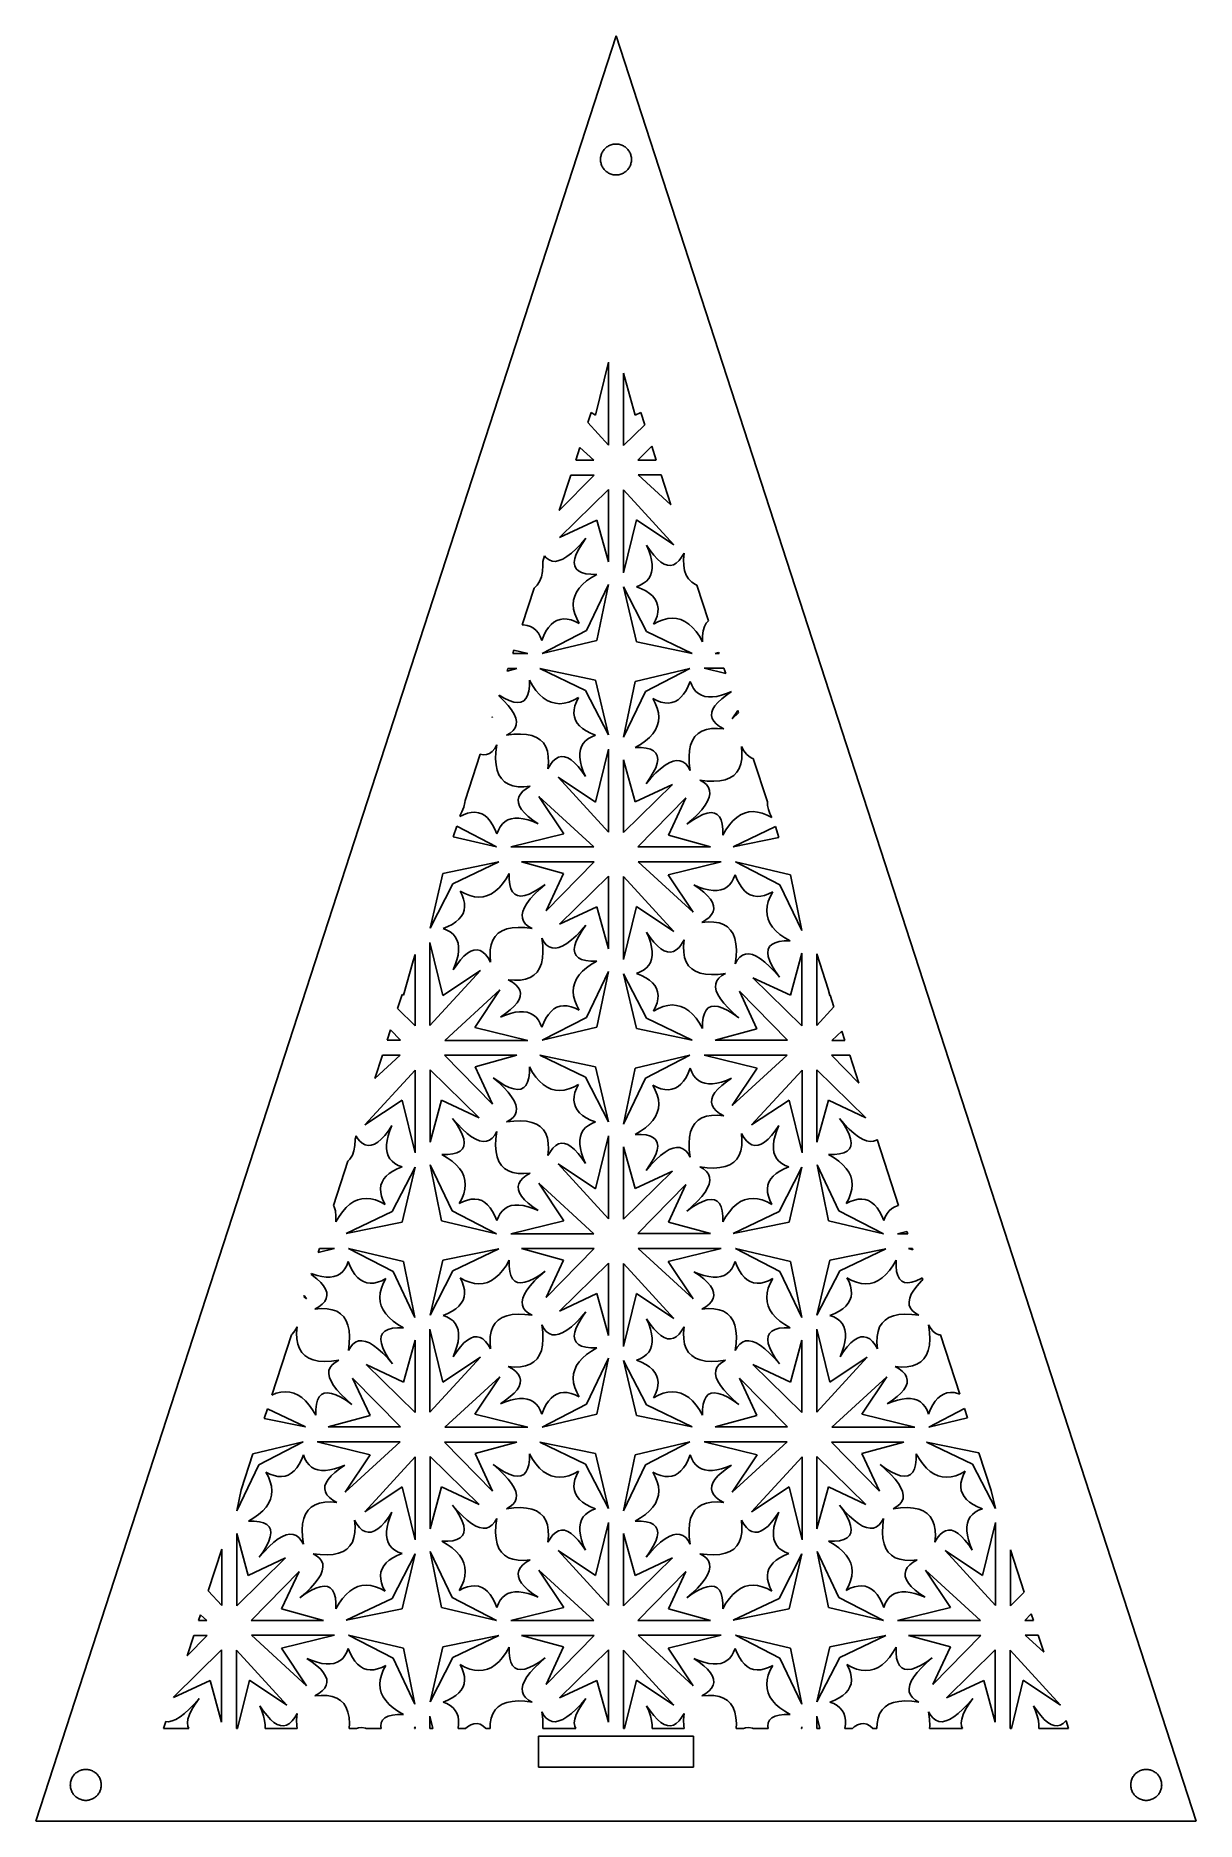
# Model space of a CAD drawing. Header units: metres. Extents: x -75 to 75, y 0 to 231.
import ezdxf

# ---------------------------------------------------------------- set-up
doc = ezdxf.new("R2010")
doc.units = ezdxf.units.M

msp = doc.modelspace()

# ---------------------------------------------------------------- linework, layer by layer
for p, q in [((0, 230.826), (-75, 0)), ((75, 0), (0, 230.826)), ((-2, 214.826), (-1.99605, 214.952)), ((-1.99605, 214.701), (-2, 214.826)), ((-1.99605, 214.952), (-1.98422, 215.077)), ((-1.98422, 214.576), (-1.99605, 214.701)), ((-1.98422, 215.077), (-1.96457, 215.201)), ((-1.96457, 215.201), (-1.93716, 215.324)), ((-1.93716, 215.324), (-1.9021, 215.444)), ((-1.9021, 215.444), (-1.85954, 215.562)), ((-1.85954, 215.562), (-1.80965, 215.678)), ((-1.80965, 215.678), (-1.75261, 215.79)), ((-1.75261, 215.79), (-1.68864, 215.898)), ((-1.68864, 215.898), (-1.61803, 216.002)), ((-1.61803, 216.002), (-1.54102, 216.101)), ((-1.54102, 216.101), (-1.45793, 216.195)), ((-1.45793, 216.195), (-1.36908, 216.284)), ((-1.36908, 216.284), (-1.27484, 216.367)), ((-1.27484, 216.367), (-1.17557, 216.444)), ((-1.17557, 216.444), (-1.07164, 216.515)), ((-1.07164, 216.515), (-0.9635, 216.579)), ((-0.9635, 216.579), (-0.85155, 216.636)), ((-0.85155, 216.636), (-0.73624, 216.686)), ((-0.73624, 216.686), (-0.61803, 216.728)), ((-0.61803, 216.728), (-0.49738, 216.763)), ((-0.49738, 216.763), (-0.37476, 216.791)), ((-0.37476, 216.791), (-0.25066, 216.81)), ((-0.25066, 216.81), (-0.12558, 216.822)), ((-0.12558, 216.822), (0, 216.826)), ((0, 216.826), (0.12558, 216.822)), ((0.12558, 216.822), (0.25066, 216.81)), ((0.25066, 216.81), (0.37476, 216.791)), ((0.37476, 216.791), (0.49738, 216.763)), ((0.49738, 216.763), (0.61803, 216.728)), ((0.61803, 216.728), (0.73624, 216.686)), ((0.73624, 216.686), (0.85155, 216.636)), ((0.85155, 216.636), (0.9635, 216.579)), ((0.9635, 216.579), (1.07164, 216.515)), ((1.07164, 216.515), (1.17557, 216.444)), ((1.17557, 216.444), (1.27484, 216.367)), ((1.27484, 216.367), (1.36908, 216.284)), ((1.36908, 216.284), (1.45793, 216.195)), ((1.45793, 216.195), (1.54102, 216.101)), ((1.54102, 216.101), (1.61803, 216.002)), ((1.61803, 216.002), (1.68864, 215.898)), ((1.68864, 215.898), (1.75261, 215.79)), ((1.75261, 215.79), (1.80965, 215.678)), ((1.80965, 215.678), (1.85954, 215.562)), ((1.85954, 215.562), (1.9021, 215.444)), ((1.9021, 215.444), (1.93716, 215.324)), ((1.93716, 215.324), (1.96457, 215.201)), ((1.96457, 215.201), (1.98422, 215.077)), ((1.98422, 215.077), (1.99605, 214.952)), ((1.99605, 214.701), (1.98422, 214.576)), ((1.99605, 214.952), (2, 214.826)), ((2, 214.826), (1.99605, 214.701)), ((-1.96457, 214.451), (-1.98422, 214.576)), ((-1.93716, 214.329), (-1.96457, 214.451)), ((-1.9021, 214.208), (-1.93716, 214.329)), ((-1.85954, 214.09), (-1.9021, 214.208)), ((-1.80965, 213.975), (-1.85954, 214.09)), ((-1.75261, 213.863), (-1.80965, 213.975)), ((-1.68864, 213.755), (-1.75261, 213.863)), ((-1.61803, 213.651), (-1.68864, 213.755)), ((-1.54102, 213.551), (-1.61803, 213.651)), ((-1.45793, 213.457), (-1.54102, 213.551)), ((-1.36908, 213.368), (-1.45793, 213.457)), ((-1.27484, 213.285), (-1.36908, 213.368)), ((-1.17557, 213.208), (-1.27484, 213.285)), ((-1.07164, 213.138), (-1.17557, 213.208)), ((-0.9635, 213.074), (-1.07164, 213.138)), ((-0.85155, 213.017), (-0.9635, 213.074)), ((-0.73624, 212.967), (-0.85155, 213.017)), ((-0.61803, 212.924), (-0.73624, 212.967)), ((-0.49738, 212.889), (-0.61803, 212.924)), ((-0.37476, 212.862), (-0.49738, 212.889)), ((-0.25066, 212.842), (-0.37476, 212.862)), ((-0.12558, 212.83), (-0.25066, 212.842)), ((0, 212.826), (-0.12558, 212.83)), ((0.12558, 212.83), (0, 212.826)), ((0.25066, 212.842), (0.12558, 212.83)), ((0.37476, 212.862), (0.25066, 212.842)), ((0.49738, 212.889), (0.37476, 212.862)), ((0.61803, 212.924), (0.49738, 212.889)), ((0.73624, 212.967), (0.61803, 212.924)), ((0.85155, 213.017), (0.73624, 212.967)), ((0.9635, 213.074), (0.85155, 213.017)), ((1.07164, 213.138), (0.9635, 213.074)), ((1.17557, 213.208), (1.07164, 213.138)), ((1.27484, 213.285), (1.17557, 213.208)), ((1.36908, 213.368), (1.27484, 213.285)), ((1.45793, 213.457), (1.36908, 213.368)), ((1.54102, 213.551), (1.45793, 213.457)), ((1.61803, 213.651), (1.54102, 213.551)), ((1.68864, 213.755), (1.61803, 213.651)), ((1.75261, 213.863), (1.68864, 213.755)), ((1.80965, 213.975), (1.75261, 213.863)), ((1.85954, 214.09), (1.80965, 213.975)), ((1.9021, 214.208), (1.85954, 214.09)), ((1.93716, 214.329), (1.9021, 214.208)), ((1.96457, 214.451), (1.93716, 214.329)), ((1.98422, 214.576), (1.96457, 214.451)), ((-2.63138, 181.759), (-0.95215, 188.605)), ((-0.95215, 188.605), (-0.95215, 177.886)), ((0.97427, 187.203), (2.45819, 181.782)), ((0.97427, 177.843), (0.97427, 187.203)), ((-3.63454, 180.808), (-3.20184, 182.139)), ((-0.95215, 177.886), (-3.63454, 180.808)), ((-3.20184, 182.139), (-2.63138, 181.759)), ((3.72287, 180.536), (0.97427, 177.843)), ((2.45819, 181.782), (3.20476, 182.13)), ((3.20476, 182.13), (3.72287, 180.536)), ((2.84271, 175.974), (4.61665, 177.785)), ((4.61665, 177.785), (5.20494, 175.974)), ((-5.21214, 175.952), (-4.67766, 177.597)), ((-2.8862, 175.952), (-5.21214, 175.952)), ((-4.67766, 177.597), (-2.8862, 175.952)), ((5.20494, 175.974), (2.84271, 175.974)), ((-2.84271, 174.026), (-7.32434, 169.451)), ((-7.32434, 169.451), (-5.83807, 174.026)), ((-5.83807, 174.026), (-2.84271, 174.026)), ((2.8862, 174.048), (5.83089, 174.048)), ((7.08298, 170.194), (2.8862, 174.048)), ((5.83089, 174.048), (7.08298, 170.194)), ((-7.30286, 165.957), (-0.97427, 172.157)), ((-0.97427, 172.157), (-0.97427, 162.797)), ((0.95215, 172.114), (7.4707, 165.015)), ((0.95215, 161.395), (0.95215, 172.114)), ((-2.45819, 168.218), (-7.30286, 165.957)), ((-0.97427, 162.797), (-2.45819, 168.218)), ((2.63138, 168.241), (0.95215, 161.395)), ((7.4707, 165.015), (2.63138, 168.241)), ((-6.3385, 163.49), (-5.76401, 163.927)), ((-5.76401, 163.927), (-5.15366, 164.481)), ((-5.15366, 164.481), (-4.50592, 165.15)), ((-4.81873, 164.44), (-5.13077, 163.796)), ((-4.38385, 165.156), (-4.81873, 164.44)), ((-4.50592, 165.15), (-3.8826, 165.865)), ((-3.8826, 165.865), (-4.38385, 165.156)), ((4.22516, 164.287), (3.95432, 164.947)), ((3.95432, 164.947), (4.41818, 164.264)), ((4.44183, 163.631), (4.22516, 164.287)), ((4.41818, 164.264), (4.89273, 163.657)), ((8.48236, 163.398), (8.79211, 163.927)), ((8.79211, 163.927), (8.72345, 163.107)), ((-9.50241, 161.562), (-9.44595, 162.342)), ((-9.4642, 162.866), (-9.2327, 163.578)), ((-9.44595, 162.342), (-9.4642, 162.866)), ((-9.2327, 163.578), (-9.01108, 163.313)), ((-9.01108, 163.313), (-8.65784, 163.051)), ((-8.65784, 163.051), (-8.26721, 162.906)), ((-8.26721, 162.906), (-7.84073, 162.877)), ((-7.84073, 162.877), (-7.3761, 162.965)), ((-7.3761, 162.965), (-6.87637, 163.17)), ((-6.87637, 163.17), (-6.3385, 163.49)), ((-5.3215, 163.223), (-5.39169, 162.719)), ((-5.39169, 162.719), (-5.33752, 162.287)), ((-5.33752, 162.287), (-5.16281, 161.926)), ((-5.13077, 163.796), (-5.3215, 163.223)), ((-5.16281, 161.926), (-4.86603, 161.638)), ((-4.86603, 161.638), (-4.44641, 161.42)), ((4.58679, 163.021), (4.44183, 163.631)), ((4.58603, 161.465), (4.65851, 161.938)), ((4.65927, 162.456), (4.58679, 163.021)), ((4.65851, 161.938), (4.65927, 162.456)), ((4.89273, 163.657), (5.35202, 163.167)), ((5.35202, 163.167), (5.79681, 162.791)), ((5.79681, 162.791), (6.22635, 162.531)), ((6.22635, 162.531), (6.64139, 162.387)), ((6.64139, 162.387), (7.04041, 162.357)), ((7.04041, 162.357), (7.42416, 162.444)), ((7.42416, 162.444), (7.79343, 162.647)), ((7.79343, 162.647), (8.1459, 162.965)), ((8.1459, 162.965), (8.48236, 163.398)), ((8.72345, 163.107), (8.74634, 162.35)), ((8.74634, 162.35), (8.86459, 161.68)), ((8.86459, 161.68), (9.07669, 161.098)), ((-12.1308, 154.659), (-10.5913, 159.397)), ((-10.5913, 159.397), (-10.1974, 159.787)), ((-10.1974, 159.787), (-9.87778, 160.284)), ((-9.87778, 160.284), (-9.64661, 160.876)), ((-9.64661, 160.876), (-9.50241, 161.562)), ((-4.76532, 159.402), (-5.10025, 158.9)), ((-4.33426, 159.883), (-4.76532, 159.402)), ((-4.44641, 161.42), (-3.90701, 161.275)), ((-3.80707, 160.343), (-4.33426, 159.883)), ((-3.90701, 161.275), (-3.24478, 161.199)), ((-3.82004, 153.928), (-0.98114, 159.866)), ((-3.18375, 160.785), (-3.80707, 160.343)), ((-3.24478, 161.199), (-2.48032, 161.196)), ((-2.48032, 161.196), (-3.18375, 160.785)), ((-0.98114, 159.866), (-2.46506, 152.638)), ((2.63824, 152.465), (0.96054, 159.563)), ((0.96054, 159.563), (3.92838, 153.82)), ((2.64816, 159.601), (3.14102, 159.792)), ((3.27606, 159.343), (2.64816, 159.601)), ((3.14102, 159.792), (3.57361, 160.034)), ((3.83453, 159.055), (3.27606, 159.343)), ((3.57361, 160.034), (3.936, 160.323)), ((3.936, 160.323), (4.2244, 160.658)), ((4.2244, 160.658), (4.44183, 161.038)), ((4.44183, 161.038), (4.58603, 161.465)), ((9.07669, 161.098), (9.38416, 160.604)), ((9.38416, 160.604), (9.78699, 160.197)), ((9.78699, 160.197), (10.2837, 159.878)), ((10.2837, 159.878), (10.457, 159.81)), ((10.457, 159.81), (11.9615, 155.18)), ((-5.47867, 157.839), (-5.52368, 157.278)), ((-5.52368, 157.278), (-5.4718, 156.698)), ((-5.33752, 158.379), (-5.47867, 157.839)), ((-5.10025, 158.9), (-5.33752, 158.379)), ((4.30832, 158.74), (3.83453, 159.055)), ((4.70047, 158.4), (4.30832, 158.74)), ((5.0087, 158.033), (4.70047, 158.4)), ((5.23529, 157.639), (5.0087, 158.033)), ((5.3772, 157.22), (5.23529, 157.639)), ((5.43747, 156.773), (5.3772, 157.22)), ((-11.9377, 154.659), (-12.1308, 154.659)), ((-11.4655, 154.586), (-11.9377, 154.659)), ((-8.39996, 154.7), (-8.74023, 154.308)), ((-8.03299, 155.009), (-8.39996, 154.7)), ((-7.63931, 155.235), (-8.03299, 155.009)), ((-7.22046, 155.377), (-7.63931, 155.235)), ((-6.77338, 155.437), (-7.22046, 155.377)), ((-6.30188, 155.415), (-6.77338, 155.437)), ((-5.80444, 155.307), (-6.30188, 155.415)), ((-5.27954, 155.118), (-5.80444, 155.307)), ((-5.4718, 156.698), (-5.32303, 156.098)), ((-5.32303, 156.098), (-5.07889, 155.479)), ((-4.74472, 154.852), (-5.27954, 155.118)), ((-5.07889, 155.479), (-4.74472, 154.852)), ((4.85229, 154.745), (5.1178, 155.28)), ((5.47867, 155.079), (4.85229, 154.745)), ((5.1178, 155.28), (5.30701, 155.804)), ((5.30701, 155.804), (5.41458, 156.302)), ((5.41458, 156.302), (5.43747, 156.773)), ((6.09818, 155.323), (5.47867, 155.079)), ((6.69785, 155.472), (6.09818, 155.323)), ((7.27844, 155.524), (6.69785, 155.472)), ((7.8392, 155.479), (7.27844, 155.524)), ((8.37936, 155.338), (7.8392, 155.479)), ((8.90045, 155.1), (8.37936, 155.338)), ((9.4017, 154.765), (8.90045, 155.1)), ((9.88312, 154.334), (9.4017, 154.765)), ((11.6379, 154.866), (11.4197, 154.446)), ((11.9263, 155.163), (11.6379, 154.866)), ((11.9615, 155.18), (11.9263, 155.163)), ((-11.0382, 154.442), (-11.4655, 154.586)), ((-10.6575, 154.224), (-11.0382, 154.442)), ((-10.3226, 153.936), (-10.6575, 154.224)), ((-10.0342, 153.574), (-10.3226, 153.936)), ((-9.79233, 153.141), (-10.0342, 153.574)), ((-9.60083, 152.648), (-9.79233, 153.141)), ((-9.34296, 153.276), (-9.60083, 152.648)), ((-9.56268, 150.961), (-3.82004, 153.928)), ((-2.46506, 152.638), (-9.56268, 150.961)), ((-9.05457, 153.835), (-9.34296, 153.276)), ((-8.74023, 154.308), (-9.05457, 153.835)), ((9.86557, 150.981), (2.63824, 152.465)), ((3.92838, 153.82), (9.86557, 150.981)), ((10.3432, 153.807), (9.88312, 154.334)), ((10.7849, 153.184), (10.3432, 153.807)), ((11.1961, 152.48), (10.7849, 153.184)), ((11.1992, 153.245), (11.1961, 152.48)), ((11.2747, 153.907), (11.1992, 153.245)), ((11.4197, 154.446), (11.2747, 153.907)), ((-13.3351, 150.952), (-13.1919, 151.393)), ((-11.3953, 150.952), (-13.3351, 150.952)), ((-13.1919, 151.393), (-11.3953, 150.952)), ((12.7968, 150.974), (13.2846, 151.108)), ((13.3279, 150.974), (12.7968, 150.974)), ((13.2846, 151.108), (13.3279, 150.974)), ((-12.7968, 149.026), (-14.0747, 148.676)), ((-14.0747, 148.676), (-13.9611, 149.026)), ((-13.9611, 149.026), (-12.7968, 149.026)), ((-3.92838, 146.18), (-9.86557, 149.019)), ((-9.86557, 149.019), (-2.63824, 147.535)), ((2.46506, 147.362), (9.56268, 149.039)), ((9.56268, 149.039), (3.82004, 146.072)), ((11.3953, 149.048), (13.9539, 149.048)), ((14.1754, 148.366), (11.3953, 149.048)), ((13.9539, 149.048), (14.1754, 148.366)), ((-15.1186, 145.463), (-15.0832, 145.572)), ((-14.4806, 144.846), (-15.1186, 145.463)), ((-15.0832, 145.572), (-14.4402, 145.181)), ((-11.6379, 145.134), (-11.4197, 145.554)), ((-11.4197, 145.554), (-11.2747, 146.093)), ((-11.2747, 146.093), (-11.1992, 146.755)), ((-11.1992, 146.755), (-11.1961, 147.52)), ((-11.1961, 147.52), (-10.7849, 146.816)), ((-10.7849, 146.816), (-10.3432, 146.193)), ((-10.3432, 146.193), (-9.88312, 145.666)), ((-9.88312, 145.666), (-9.4017, 145.235)), ((-0.96054, 140.437), (-3.92838, 146.18)), ((-2.63824, 147.535), (-0.96054, 140.437)), ((0.98114, 140.134), (2.46506, 147.362)), ((3.82004, 146.072), (0.98114, 140.134)), ((8.39996, 145.3), (8.74023, 145.692)), ((8.74023, 145.692), (9.05457, 146.165)), ((9.05457, 146.165), (9.34296, 146.724)), ((9.34296, 146.724), (9.60083, 147.352)), ((9.60083, 147.352), (9.79233, 146.859)), ((9.79233, 146.859), (10.0342, 146.426)), ((10.0342, 146.426), (10.3226, 146.064)), ((10.3226, 146.064), (10.6575, 145.776)), ((10.6575, 145.776), (11.0382, 145.558)), ((11.0382, 145.558), (11.4655, 145.414)), ((13.0211, 145.413), (13.6307, 145.558)), ((13.6307, 145.558), (14.2868, 145.775)), ((14.2639, 145.582), (13.6574, 145.107)), ((14.9325, 146.036), (14.2639, 145.582)), ((14.2868, 145.775), (14.9314, 146.039)), ((14.9314, 146.039), (14.9325, 146.036)), ((-13.9275, 144.236), (-14.4806, 144.846)), ((-14.4402, 145.181), (-13.7962, 144.869)), ((-13.4903, 143.661), (-13.9275, 144.236)), ((-13.7962, 144.869), (-13.2225, 144.678)), ((-13.1699, 143.124), (-13.4903, 143.661)), ((-13.2225, 144.678), (-12.719, 144.608)), ((-12.9654, 142.624), (-13.1699, 143.124)), ((-12.719, 144.608), (-12.2871, 144.662)), ((-12.2871, 144.662), (-11.9263, 144.837)), ((-11.9263, 144.837), (-11.6379, 145.134)), ((-9.4017, 145.235), (-8.90045, 144.9)), ((-8.90045, 144.9), (-8.37936, 144.662)), ((-8.37936, 144.662), (-7.8392, 144.521)), ((-7.8392, 144.521), (-7.27844, 144.476)), ((-7.27844, 144.476), (-6.69785, 144.528)), ((-6.69785, 144.528), (-6.09818, 144.677)), ((-6.09818, 144.677), (-5.47867, 144.921)), ((-5.47867, 144.921), (-4.85229, 145.255)), ((-5.41458, 143.698), (-5.43747, 143.227)), ((-5.43747, 143.227), (-5.3772, 142.78)), ((-5.30701, 144.196), (-5.41458, 143.698)), ((-5.1178, 144.72), (-5.30701, 144.196)), ((-4.85229, 145.255), (-5.1178, 144.72)), ((5.07889, 144.521), (4.74472, 145.148)), ((4.74472, 145.148), (5.27954, 144.882)), ((5.32303, 143.902), (5.07889, 144.521)), ((5.27954, 144.882), (5.80444, 144.693)), ((5.4718, 143.302), (5.32303, 143.902)), ((5.52368, 142.722), (5.4718, 143.302)), ((5.80444, 144.693), (6.30188, 144.585)), ((6.30188, 144.585), (6.77338, 144.563)), ((6.77338, 144.563), (7.22046, 144.623)), ((7.22046, 144.623), (7.63931, 144.765)), ((7.63931, 144.765), (8.03299, 144.991)), ((8.03299, 144.991), (8.39996, 145.3)), ((11.4655, 145.414), (11.9377, 145.341)), ((11.9377, 145.341), (12.4557, 145.341)), ((12.3871, 143.359), (12.3573, 142.96)), ((12.5313, 143.774), (12.3871, 143.359)), ((12.4557, 145.341), (13.0211, 145.413)), ((12.7914, 144.203), (12.5313, 143.774)), ((13.1668, 144.648), (12.7914, 144.203)), ((13.6574, 145.107), (13.1668, 144.648)), ((15.0146, 142.529), (15.7255, 143.595)), ((15.8289, 143.277), (15.0146, 142.529)), ((15.7255, 143.595), (15.8289, 143.277)), ((-16.0023, 142.743), (-15.9925, 142.774)), ((-15.9569, 142.697), (-16.0023, 142.743)), ((-15.9925, 142.774), (-15.9569, 142.697)), ((-13.6902, 140.674), (-13.3125, 140.989)), ((-13.3125, 140.989), (-13.0508, 141.342)), ((-13.0508, 141.342), (-12.9059, 141.733)), ((-12.8769, 142.159), (-12.9654, 142.624)), ((-12.9059, 141.733), (-12.8769, 142.159)), ((-5.3772, 142.78), (-5.23529, 142.361)), ((-5.23529, 142.361), (-5.0087, 141.967)), ((-5.0087, 141.967), (-4.70047, 141.6)), ((-4.70047, 141.6), (-4.30832, 141.26)), ((-4.30832, 141.26), (-3.83453, 140.945)), ((-3.83453, 140.945), (-3.27606, 140.657)), ((4.76532, 140.598), (5.10025, 141.1)), ((5.10025, 141.1), (5.33752, 141.621)), ((5.33752, 141.621), (5.47867, 142.161)), ((5.47867, 142.161), (5.52368, 142.722)), ((11.0985, 140.923), (10.6041, 140.616)), ((11.6798, 141.135), (11.0985, 140.923)), ((12.3505, 141.254), (11.6798, 141.135)), ((13.1065, 141.277), (12.3505, 141.254)), ((12.3573, 142.96), (12.4443, 142.576)), ((12.4443, 142.576), (12.6472, 142.207)), ((12.6472, 142.207), (12.9654, 141.854)), ((12.9654, 141.854), (13.398, 141.518)), ((13.9267, 141.208), (13.1065, 141.277)), ((13.398, 141.518), (13.9267, 141.208)), ((-15.9889, 138.313), (-15.6738, 138.69)), ((-15.6738, 138.69), (-15.4076, 139.161)), ((-15.4076, 139.161), (-15.5235, 138.219)), ((-14.1617, 140.408), (-13.6902, 140.674)), ((-13.2179, 140.524), (-14.1617, 140.408)), ((-12.3421, 140.554), (-13.2179, 140.524)), ((-11.5616, 140.498), (-12.3421, 140.554)), ((-10.8757, 140.353), (-11.5616, 140.498)), ((-10.2837, 140.122), (-10.8757, 140.353)), ((-9.78699, 139.803), (-10.2837, 140.122)), ((-9.38416, 139.396), (-9.78699, 139.803)), ((-9.07669, 138.902), (-9.38416, 139.396)), ((-8.86459, 138.32), (-9.07669, 138.902)), ((-4.58603, 138.535), (-4.65851, 138.062)), ((-4.44183, 138.962), (-4.58603, 138.535)), ((-4.2244, 139.342), (-4.44183, 138.962)), ((-3.936, 139.677), (-4.2244, 139.342)), ((-3.57361, 139.966), (-3.936, 139.677)), ((-3.14102, 140.208), (-3.57361, 139.966)), ((-3.27606, 140.657), (-2.64816, 140.399)), ((-2.64816, 140.399), (-3.14102, 140.208)), ((-2.63138, 131.759), (-0.95215, 138.605)), ((-0.95215, 138.605), (-0.95215, 127.886)), ((2.48032, 138.804), (3.18375, 139.215)), ((3.24478, 138.801), (2.48032, 138.804)), ((3.18375, 139.215), (3.80707, 139.657)), ((3.90701, 138.725), (3.24478, 138.801)), ((3.80707, 139.657), (4.33426, 140.117)), ((4.44641, 138.58), (3.90701, 138.725)), ((4.33426, 140.117), (4.76532, 140.598)), ((4.86603, 138.362), (4.44641, 138.58)), ((9.64661, 139.124), (9.50241, 138.438)), ((9.87778, 139.716), (9.64661, 139.124)), ((10.1974, 140.213), (9.87778, 139.716)), ((10.6041, 140.616), (10.1974, 140.213)), ((16.2766, 138.106), (16.2079, 138.926)), ((16.2079, 138.926), (16.5169, 138.399)), ((-19.5043, 131.965), (-17.5588, 137.953)), ((-17.5588, 137.953), (-17.1593, 137.877)), ((-17.1593, 137.877), (-16.7328, 137.906)), ((-16.7328, 137.906), (-16.3422, 138.051)), ((-16.3422, 138.051), (-15.9889, 138.313)), ((-15.5235, 138.219), (-15.554, 137.343)), ((-15.554, 137.343), (-15.4984, 136.562)), ((-15.4984, 136.562), (-15.3534, 135.876)), ((-8.74634, 137.65), (-8.86459, 138.32)), ((-8.79211, 136.073), (-8.72345, 136.893)), ((-8.48236, 136.602), (-8.79211, 136.073)), ((-8.72345, 136.893), (-8.74634, 137.65)), ((-8.1459, 137.035), (-8.48236, 136.602)), ((-7.79343, 137.353), (-8.1459, 137.035)), ((-7.42416, 137.556), (-7.79343, 137.353)), ((-7.04041, 137.643), (-7.42416, 137.556)), ((-6.64139, 137.613), (-7.04041, 137.643)), ((-6.22635, 137.469), (-6.64139, 137.613)), ((-5.79681, 137.209), (-6.22635, 137.469)), ((-5.35202, 136.833), (-5.79681, 137.209)), ((-4.89273, 136.343), (-5.35202, 136.833)), ((-4.41818, 135.736), (-4.89273, 136.343)), ((-4.65851, 138.062), (-4.65927, 137.544)), ((-4.65927, 137.544), (-4.58679, 136.979)), ((-4.58679, 136.979), (-4.44183, 136.369)), ((-4.44183, 136.369), (-4.22516, 135.713)), ((0.97427, 137.203), (2.45819, 131.782)), ((0.97427, 127.843), (0.97427, 137.203)), ((4.81873, 135.56), (5.13077, 136.204)), ((5.16281, 138.074), (4.86603, 138.362)), ((5.13077, 136.204), (5.3215, 136.777)), ((5.33752, 137.713), (5.16281, 138.074)), ((5.3215, 136.777), (5.39169, 137.281)), ((5.39169, 137.281), (5.33752, 137.713)), ((6.3385, 136.51), (5.76401, 136.073)), ((6.87637, 136.83), (6.3385, 136.51)), ((7.3761, 137.035), (6.87637, 136.83)), ((7.84073, 137.123), (7.3761, 137.035)), ((8.26721, 137.094), (7.84073, 137.123)), ((8.65784, 136.949), (8.26721, 137.094)), ((9.01108, 136.687), (8.65784, 136.949)), ((9.32617, 136.31), (9.01108, 136.687)), ((9.59244, 135.838), (9.32617, 136.31)), ((9.50241, 138.438), (9.44595, 137.658)), ((9.44595, 137.658), (9.47647, 136.782)), ((9.47647, 136.782), (9.59244, 135.838)), ((15.9233, 136.098), (16.1354, 136.68)), ((16.1354, 136.68), (16.2529, 137.35)), ((16.2529, 137.35), (16.2766, 138.106)), ((16.5169, 138.399), (16.8541, 137.965)), ((16.8541, 137.965), (17.2066, 137.647)), ((17.2066, 137.647), (17.5758, 137.444)), ((17.5758, 137.444), (17.7359, 137.408)), ((17.7359, 137.408), (19.5638, 131.782)), ((-15.3534, 135.876), (-15.1222, 135.284)), ((-15.1222, 135.284), (-14.8026, 134.787)), ((-14.8026, 134.787), (-14.3959, 134.384)), ((-14.3959, 134.384), (-13.9015, 134.077)), ((-13.9015, 134.077), (-13.3202, 133.865)), ((-7.4707, 134.985), (-2.63138, 131.759)), ((-0.95215, 127.886), (-7.4707, 134.985)), ((-3.95432, 135.053), (-4.41818, 135.736)), ((-4.22516, 135.713), (-3.95432, 135.053)), ((7.30286, 134.043), (0.97427, 127.843)), ((2.45819, 131.782), (7.30286, 134.043)), ((4.50592, 134.85), (3.8826, 134.135)), ((3.8826, 134.135), (4.38385, 134.844)), ((4.38385, 134.844), (4.81873, 135.56)), ((5.15366, 135.519), (4.50592, 134.85)), ((5.76401, 136.073), (5.15366, 135.519)), ((11.3098, 134.326), (10.8391, 134.592)), ((10.8391, 134.592), (11.7813, 134.476)), ((11.6875, 134.011), (11.3098, 134.326)), ((11.9492, 133.658), (11.6875, 134.011)), ((11.7813, 134.476), (12.6572, 134.446)), ((12.6572, 134.446), (13.4377, 134.502)), ((13.4377, 134.502), (14.1235, 134.647)), ((14.1235, 134.647), (14.7163, 134.878)), ((14.7163, 134.878), (15.213, 135.197)), ((15.213, 135.197), (15.6158, 135.604)), ((15.6158, 135.604), (15.9233, 136.098)), ((-19.677, 131.098), (-19.5282, 131.698)), ((-19.5282, 131.698), (-19.5043, 131.965)), ((-13.3202, 133.865), (-12.6503, 133.747)), ((-12.6503, 133.747), (-11.8942, 133.723)), ((-12.5557, 132.424), (-12.6427, 132.04)), ((-12.6427, 132.04), (-12.6129, 131.641)), ((-12.6129, 131.641), (-12.4687, 131.226)), ((-12.3528, 132.793), (-12.5557, 132.424)), ((-12.0346, 133.146), (-12.3528, 132.793)), ((-11.6013, 133.483), (-12.0346, 133.146)), ((-11.8942, 133.723), (-11.0741, 133.792)), ((-11.0741, 133.792), (-11.6013, 133.483)), ((-6.75888, 127.631), (-9.98535, 132.471)), ((-9.98535, 132.471), (-2.8862, 125.952)), ((2.84271, 125.974), (9.04312, 132.303)), ((9.04312, 132.303), (6.78177, 127.458)), ((11.5089, 131.338), (11.8301, 131.876)), ((11.8301, 131.876), (12.0346, 132.376)), ((12.0941, 133.267), (11.9492, 133.658)), ((12.0346, 132.376), (12.1231, 132.841)), ((12.1231, 132.841), (12.0941, 133.267)), ((19.5638, 131.782), (19.5625, 131.773)), ((19.5625, 131.773), (19.5854, 131.302)), ((-20.1785, 129.89), (-20.0909, 130.16)), ((-19.7197, 130.118), (-20.1785, 129.89)), ((-20.0909, 130.16), (-19.9211, 130.478)), ((-19.9211, 130.478), (-19.677, 131.098)), ((-19.1948, 130.307), (-19.7197, 130.118)), ((-18.6981, 130.415), (-19.1948, 130.307)), ((-18.2266, 130.437), (-18.6981, 130.415)), ((-17.7795, 130.377), (-18.2266, 130.437)), ((-17.3607, 130.235), (-17.7795, 130.377)), ((-16.967, 130.009), (-17.3607, 130.235)), ((-16.6, 129.7), (-16.967, 130.009)), ((-16.2598, 129.308), (-16.6, 129.7)), ((-15.9447, 128.834), (-16.2598, 129.308)), ((-13.9618, 129.442), (-14.3425, 129.224)), ((-13.5338, 129.587), (-13.9618, 129.442)), ((-13.0615, 129.659), (-13.5338, 129.587)), ((-12.5435, 129.659), (-13.0615, 129.659)), ((-11.9781, 129.586), (-12.5435, 129.659)), ((-12.4687, 131.226), (-12.2086, 130.797)), ((-12.2086, 130.797), (-11.834, 130.353)), ((-11.3686, 129.442), (-11.9781, 129.586)), ((-11.834, 130.353), (-11.3434, 129.893)), ((-10.7132, 129.225), (-11.3686, 129.442)), ((-11.3434, 129.893), (-10.7361, 129.418)), ((-10.7361, 129.418), (-10.0533, 128.954)), ((9.13696, 128.884), (9.84879, 129.505)), ((9.84497, 129.385), (9.13696, 128.884)), ((10.5598, 129.819), (9.84497, 129.385)), ((9.84879, 129.505), (10.5186, 130.153)), ((10.5186, 130.153), (11.0725, 130.764)), ((11.2045, 130.131), (10.5598, 129.819)), ((11.0725, 130.764), (11.5089, 131.338)), ((11.7783, 130.322), (11.2045, 130.131)), ((12.281, 130.392), (11.7783, 130.322)), ((12.7129, 130.338), (12.281, 130.392)), ((13.0737, 130.163), (12.7129, 130.338)), ((13.3621, 129.866), (13.0737, 130.163)), ((13.5803, 129.446), (13.3621, 129.866)), ((13.726, 128.906), (13.5803, 129.446)), ((15.1176, 129.335), (14.6568, 128.807)), ((15.5983, 129.765), (15.1176, 129.335)), ((16.0995, 130.1), (15.5983, 129.765)), ((16.6206, 130.338), (16.0995, 130.1)), ((17.1608, 130.479), (16.6206, 130.338)), ((17.7216, 130.524), (17.1608, 130.479)), ((18.3022, 130.472), (17.7216, 130.524)), ((18.9018, 130.323), (18.3022, 130.472)), ((19.5221, 130.079), (18.9018, 130.323)), ((20.1477, 129.745), (19.5221, 130.079)), ((19.5854, 131.302), (19.693, 130.805)), ((19.693, 130.805), (19.8822, 130.28)), ((19.8822, 130.28), (20.1477, 129.745)), ((-21.0262, 127.282), (-20.5901, 128.624)), ((-15.4373, 125.961), (-21.0262, 127.282)), ((-20.5901, 128.624), (-15.4373, 125.961)), ((-15.657, 128.275), (-15.9447, 128.834)), ((-15.3992, 127.648), (-15.657, 128.275)), ((-15.2077, 128.142), (-15.3992, 127.648)), ((-14.9651, 128.574), (-15.2077, 128.142)), ((-14.6774, 128.936), (-14.9651, 128.574)), ((-14.3425, 129.224), (-14.6774, 128.936)), ((-13.6047, 125.952), (-6.75888, 127.631)), ((-10.0533, 128.954), (-10.7132, 129.225)), ((6.78177, 127.458), (12.2032, 125.974)), ((13.8008, 128.244), (13.726, 128.906)), ((13.8039, 127.48), (13.8008, 128.244)), ((14.2159, 128.185), (13.8039, 127.48)), ((14.6568, 128.807), (14.2159, 128.185)), ((15.1344, 125.981), (20.5996, 128.594)), ((21.0538, 127.197), (15.1344, 125.981)), ((20.5996, 128.594), (21.0538, 127.197)), ((-2.8862, 125.952), (-13.6047, 125.952)), ((12.2032, 125.974), (2.84271, 125.974)), ((-24.0395, 115.437), (-22.3618, 122.535)), ((-22.3618, 122.535), (-15.1344, 124.019)), ((-15.1344, 124.019), (-21.0716, 121.18)), ((-14.2159, 121.815), (-13.8039, 122.52)), ((-13.8039, 122.52), (-13.8008, 121.756)), ((-6.78177, 122.542), (-12.2032, 124.026)), ((-12.2032, 124.026), (-2.84271, 124.026)), ((-2.84271, 124.026), (-9.04312, 117.697)), ((-9.04312, 117.697), (-6.78177, 122.542)), ((2.8862, 124.048), (13.6047, 124.048)), ((9.98535, 117.529), (2.8862, 124.048)), ((13.6047, 124.048), (6.75888, 122.369)), ((6.75888, 122.369), (9.98535, 117.529)), ((15.2077, 121.858), (15.3992, 122.352)), ((15.3992, 122.352), (15.657, 121.725)), ((21.18, 121.072), (15.4373, 124.039)), ((15.4373, 124.039), (22.5349, 122.362)), ((22.5349, 122.362), (24.0189, 115.134)), ((-21.0716, 121.18), (-24.0395, 115.437)), ((-19.8822, 119.72), (-20.1477, 120.255)), ((-20.1477, 120.255), (-19.5221, 119.921)), ((-16.0995, 119.9), (-15.5983, 120.235)), ((-15.5983, 120.235), (-15.1176, 120.665)), ((-15.1176, 120.665), (-14.6568, 121.193)), ((-14.6568, 121.193), (-14.2159, 121.815)), ((-13.8008, 121.756), (-13.726, 121.094)), ((-13.726, 121.094), (-13.5803, 120.554)), ((-13.5803, 120.554), (-13.3621, 120.134)), ((-13.3621, 120.134), (-13.0737, 119.837)), ((-11.2045, 119.869), (-10.5598, 120.181)), ((-10.5598, 120.181), (-9.84497, 120.615)), ((-9.84879, 120.495), (-10.5186, 119.847)), ((-9.13696, 121.116), (-9.84879, 120.495)), ((-9.84497, 120.615), (-9.13696, 121.116)), ((-7.30286, 115.957), (-0.97427, 122.157)), ((-0.97427, 122.157), (-0.97427, 112.797)), ((0.95215, 122.114), (7.4707, 115.015)), ((0.95215, 111.395), (0.95215, 122.114)), ((10.7361, 120.582), (10.0533, 121.046)), ((10.0533, 121.046), (10.7132, 120.775)), ((10.7132, 120.775), (11.3686, 120.558)), ((11.3434, 120.107), (10.7361, 120.582)), ((11.834, 119.647), (11.3434, 120.107)), ((11.3686, 120.558), (11.9781, 120.414)), ((11.9781, 120.414), (12.5435, 120.341)), ((12.5435, 120.341), (13.0615, 120.341)), ((13.0615, 120.341), (13.5338, 120.413)), ((13.5338, 120.413), (13.9618, 120.558)), ((13.9618, 120.558), (14.3425, 120.776)), ((14.3425, 120.776), (14.6774, 121.064)), ((14.6774, 121.064), (14.9651, 121.426)), ((14.9651, 121.426), (15.2077, 121.858)), ((15.657, 121.725), (15.9447, 121.166)), ((15.9447, 121.166), (16.2598, 120.692)), ((16.2598, 120.692), (16.6, 120.3)), ((16.6, 120.3), (16.967, 119.991)), ((19.7197, 119.882), (20.2553, 120.148)), ((20.2553, 120.148), (19.9211, 119.522)), ((24.0189, 115.134), (21.18, 121.072)), ((-19.693, 119.195), (-19.8822, 119.72)), ((-19.7647, 117.361), (-19.6228, 117.78)), ((-19.5854, 118.698), (-19.693, 119.195)), ((-19.6228, 117.78), (-19.5625, 118.227)), ((-19.5625, 118.227), (-19.5854, 118.698)), ((-19.5221, 119.921), (-18.9018, 119.677)), ((-18.9018, 119.677), (-18.3022, 119.528)), ((-18.3022, 119.528), (-17.7216, 119.476)), ((-17.7216, 119.476), (-17.1608, 119.521)), ((-17.1608, 119.521), (-16.6206, 119.662)), ((-16.6206, 119.662), (-16.0995, 119.9)), ((-13.0737, 119.837), (-12.7129, 119.662)), ((-12.7129, 119.662), (-12.281, 119.608)), ((-12.281, 119.608), (-11.7783, 119.678)), ((-11.8301, 118.124), (-12.0346, 117.624)), ((-11.5089, 118.662), (-11.8301, 118.124)), ((-11.7783, 119.678), (-11.2045, 119.869)), ((-11.0725, 119.236), (-11.5089, 118.662)), ((-10.5186, 119.847), (-11.0725, 119.236)), ((-2.45819, 118.218), (-7.30286, 115.957)), ((-0.97427, 112.797), (-2.45819, 118.218)), ((2.63138, 118.241), (0.95215, 111.395)), ((7.4707, 115.015), (2.63138, 118.241)), ((12.2086, 119.203), (11.834, 119.647)), ((12.4687, 118.774), (12.2086, 119.203)), ((12.6129, 118.359), (12.4687, 118.774)), ((12.5557, 117.576), (12.6427, 117.96)), ((12.6427, 117.96), (12.6129, 118.359)), ((16.967, 119.991), (17.3607, 119.765)), ((17.3607, 119.765), (17.7795, 119.623)), ((17.7795, 119.623), (18.2266, 119.563)), ((18.2266, 119.563), (18.6981, 119.585)), ((18.6981, 119.585), (19.1948, 119.693)), ((19.1948, 119.693), (19.7197, 119.882)), ((19.5282, 118.302), (19.4763, 117.722)), ((19.4763, 117.722), (19.5213, 117.161)), ((19.677, 118.902), (19.5282, 118.302)), ((19.9211, 119.522), (19.677, 118.902)), ((-22.3518, 115.399), (-21.7247, 115.657)), ((-21.7247, 115.657), (-21.1662, 115.945)), ((-21.1662, 115.945), (-20.6917, 116.26)), ((-20.6917, 116.26), (-20.3003, 116.6)), ((-20.3003, 116.6), (-19.9913, 116.967)), ((-19.9913, 116.967), (-19.7647, 117.361)), ((-13.4377, 115.498), (-14.1235, 115.353)), ((-12.6572, 115.554), (-13.4377, 115.498)), ((-11.7813, 115.524), (-12.6572, 115.554)), ((-12.0346, 117.624), (-12.1231, 117.159)), ((-12.1231, 117.159), (-12.0941, 116.733)), ((-12.0941, 116.733), (-11.9492, 116.342)), ((-11.9492, 116.342), (-11.6875, 115.989)), ((-10.8391, 115.408), (-11.7813, 115.524)), ((-11.6875, 115.989), (-11.3098, 115.674)), ((-11.3098, 115.674), (-10.8391, 115.408)), ((-4.50592, 115.15), (-3.8826, 115.865)), ((-3.8826, 115.865), (-4.38385, 115.156)), ((11.0741, 116.208), (11.6013, 116.517)), ((11.8942, 116.277), (11.0741, 116.208)), ((11.6013, 116.517), (12.0346, 116.854)), ((12.6503, 116.253), (11.8942, 116.277)), ((12.0346, 116.854), (12.3528, 117.207)), ((12.3528, 117.207), (12.5557, 117.576)), ((13.3202, 116.135), (12.6503, 116.253)), ((13.9015, 115.923), (13.3202, 116.135)), ((14.3959, 115.616), (13.9015, 115.923)), ((14.8026, 115.213), (14.3959, 115.616)), ((19.5213, 117.161), (19.6625, 116.621)), ((19.6625, 116.621), (19.8997, 116.1)), ((19.8997, 116.1), (20.2347, 115.598)), ((20.2347, 115.598), (20.665, 115.118)), ((-24.0479, 113.605), (-22.3686, 106.759)), ((-24.0479, 102.886), (-24.0479, 113.605)), ((-21.8582, 115.208), (-22.3518, 115.399)), ((-21.4256, 114.965), (-21.8582, 115.208)), ((-21.064, 114.677), (-21.4256, 114.965)), ((-20.7756, 114.342), (-21.064, 114.677)), ((-20.5582, 113.962), (-20.7756, 114.342)), ((-20.4132, 113.534), (-20.5582, 113.962)), ((-20.3407, 113.062), (-20.4132, 113.534)), ((-16.1354, 113.32), (-16.2529, 112.65)), ((-15.9233, 113.902), (-16.1354, 113.32)), ((-15.6158, 114.396), (-15.9233, 113.902)), ((-15.213, 114.803), (-15.6158, 114.396)), ((-14.7163, 115.122), (-15.213, 114.803)), ((-14.1235, 115.353), (-14.7163, 115.122)), ((-9.47647, 113.218), (-9.59244, 114.162)), ((-9.59244, 114.162), (-9.32617, 113.69)), ((-9.44595, 112.342), (-9.47647, 113.218)), ((-9.32617, 113.69), (-9.01108, 113.313)), ((-9.01108, 113.313), (-8.65784, 113.051)), ((-7.3761, 112.965), (-6.87637, 113.17)), ((-6.87637, 113.17), (-6.3385, 113.49)), ((-6.3385, 113.49), (-5.76401, 113.927)), ((-5.76401, 113.927), (-5.15366, 114.481)), ((-5.3215, 113.223), (-5.39169, 112.719)), ((-5.13077, 113.796), (-5.3215, 113.223)), ((-5.15366, 114.481), (-4.50592, 115.15)), ((-4.81873, 114.44), (-5.13077, 113.796)), ((-4.38385, 115.156), (-4.81873, 114.44)), ((4.22516, 114.287), (3.95432, 114.947)), ((3.95432, 114.947), (4.41818, 114.264)), ((4.44183, 113.631), (4.22516, 114.287)), ((4.41818, 114.264), (4.89273, 113.657)), ((4.58679, 113.021), (4.44183, 113.631)), ((4.89273, 113.657), (5.35202, 113.167)), ((5.35202, 113.167), (5.79681, 112.791)), ((8.1459, 112.965), (8.48236, 113.398)), ((8.48236, 113.398), (8.79211, 113.927)), ((8.79211, 113.927), (8.72345, 113.107)), ((8.72345, 113.107), (8.74634, 112.35)), ((15.1222, 114.716), (14.8026, 115.213)), ((15.3534, 114.124), (15.1222, 114.716)), ((15.4984, 113.438), (15.3534, 114.124)), ((15.554, 112.657), (15.4984, 113.438)), ((20.134, 113.362), (19.8372, 113.074)), ((20.5536, 113.58), (20.134, 113.362)), ((21.0938, 113.726), (20.5536, 113.58)), ((20.665, 115.118), (21.1929, 114.657)), ((21.756, 113.801), (21.0938, 113.726)), ((21.1929, 114.657), (21.8155, 114.216)), ((22.5197, 113.804), (21.756, 113.801)), ((21.8155, 114.216), (22.5197, 113.804)), ((-27.4582, 106.782), (-26.2354, 111.249)), ((-26.2354, 111.249), (-25.9743, 112.053)), ((-25.9743, 112.053), (-25.9743, 102.843)), ((-20.7748, 110.713), (-20.5582, 111.369)), ((-20.1073, 111.343), (-20.5818, 110.736)), ((-20.5582, 111.369), (-20.414, 111.978)), ((-20.414, 111.978), (-20.3407, 112.543)), ((-20.3407, 112.543), (-20.3407, 113.062)), ((-19.6472, 111.834), (-20.1073, 111.343)), ((-19.2032, 112.209), (-19.6472, 111.834)), ((-18.7737, 112.469), (-19.2032, 112.209)), ((-18.3586, 112.613), (-18.7737, 112.469)), ((-17.9596, 112.643), (-18.3586, 112.613)), ((-17.5758, 112.556), (-17.9596, 112.643)), ((-17.2066, 112.353), (-17.5758, 112.556)), ((-16.8541, 112.035), (-17.2066, 112.353)), ((-16.5169, 111.601), (-16.8541, 112.035)), ((-16.2079, 111.074), (-16.5169, 111.601)), ((-16.2529, 112.65), (-16.2766, 111.894)), ((-16.2766, 111.894), (-16.2079, 111.074)), ((-9.87778, 110.284), (-9.64661, 110.876)), ((-9.64661, 110.876), (-9.50241, 111.562)), ((-9.50241, 111.562), (-9.44595, 112.342)), ((-8.65784, 113.051), (-8.26721, 112.906)), ((-8.26721, 112.906), (-7.84073, 112.877)), ((-7.84073, 112.877), (-7.3761, 112.965)), ((-5.39169, 112.719), (-5.33752, 112.287)), ((-5.33752, 112.287), (-5.16281, 111.926)), ((-5.16281, 111.926), (-4.86603, 111.638)), ((-4.86603, 111.638), (-4.44641, 111.42)), ((-4.44641, 111.42), (-3.90701, 111.275)), ((-3.90701, 111.275), (-3.24478, 111.199)), ((-3.24478, 111.199), (-2.48032, 111.196)), ((-2.48032, 111.196), (-3.18375, 110.785)), ((4.2244, 110.658), (4.44183, 111.038)), ((4.44183, 111.038), (4.58603, 111.465)), ((4.58603, 111.465), (4.65851, 111.938)), ((4.65927, 112.456), (4.58679, 113.021)), ((4.65851, 111.938), (4.65927, 112.456)), ((5.79681, 112.791), (6.22635, 112.531)), ((6.22635, 112.531), (6.64139, 112.387)), ((6.64139, 112.387), (7.04041, 112.357)), ((7.04041, 112.357), (7.42416, 112.444)), ((7.42416, 112.444), (7.79343, 112.647)), ((7.79343, 112.647), (8.1459, 112.965)), ((8.74634, 112.35), (8.86459, 111.68)), ((8.86459, 111.68), (9.07669, 111.098)), ((9.07669, 111.098), (9.38416, 110.604)), ((15.4076, 110.839), (15.5235, 111.781)), ((15.6738, 111.31), (15.4076, 110.839)), ((15.5235, 111.781), (15.554, 112.657)), ((15.9889, 111.687), (15.6738, 111.31)), ((16.3422, 111.949), (15.9889, 111.687)), ((16.7328, 112.094), (16.3422, 111.949)), ((17.1593, 112.123), (16.7328, 112.094)), ((17.6239, 112.035), (17.1593, 112.123)), ((18.1244, 111.83), (17.6239, 112.035)), ((18.6623, 111.509), (18.1244, 111.83)), ((19.236, 111.073), (18.6623, 111.509)), ((19.8471, 110.519), (19.236, 111.073)), ((19.6625, 112.713), (19.6083, 112.281)), ((19.6083, 112.281), (19.6785, 111.778)), ((19.8372, 113.074), (19.6625, 112.713)), ((19.6785, 111.778), (19.8692, 111.205)), ((19.8692, 111.205), (20.1813, 110.56)), ((22.5418, 106.782), (24.0257, 112.203)), ((24.0257, 112.203), (24.0257, 102.843)), ((25.9521, 112.121), (27.4373, 107.55)), ((25.9521, 102.886), (25.9521, 112.121)), ((-17.5293, 109.985), (-24.0479, 102.886)), ((-22.3686, 106.759), (-17.5293, 109.985)), ((-20.5818, 110.736), (-21.0457, 110.053)), ((-21.0457, 110.053), (-20.7748, 110.713)), ((-13.398, 108.482), (-13.9267, 108.792)), ((-13.9267, 108.792), (-13.1065, 108.723)), ((-13.1065, 108.723), (-12.3505, 108.746)), ((-12.3505, 108.746), (-11.6798, 108.865)), ((-11.6798, 108.865), (-11.0985, 109.077)), ((-11.0985, 109.077), (-10.6041, 109.384)), ((-10.6041, 109.384), (-10.1974, 109.787)), ((-10.1974, 109.787), (-9.87778, 110.284)), ((-5.10025, 108.9), (-5.33752, 108.379)), ((-4.76532, 109.402), (-5.10025, 108.9)), ((-4.33426, 109.883), (-4.76532, 109.402)), ((-3.80707, 110.343), (-4.33426, 109.883)), ((-3.82004, 103.928), (-0.98114, 109.866)), ((-3.18375, 110.785), (-3.80707, 110.343)), ((-0.98114, 109.866), (-2.46506, 102.638)), ((2.63824, 102.465), (0.96054, 109.563)), ((0.96054, 109.563), (3.92838, 103.82)), ((2.64816, 109.601), (3.14102, 109.792)), ((3.27606, 109.343), (2.64816, 109.601)), ((3.14102, 109.792), (3.57361, 110.034)), ((3.83453, 109.055), (3.27606, 109.343)), ((3.57361, 110.034), (3.936, 110.323)), ((4.30832, 108.74), (3.83453, 109.055)), ((3.936, 110.323), (4.2244, 110.658)), ((4.70047, 108.4), (4.30832, 108.74)), ((9.38416, 110.604), (9.78699, 110.197)), ((9.78699, 110.197), (10.2837, 109.878)), ((10.2837, 109.878), (10.8757, 109.647)), ((10.8757, 109.647), (11.5616, 109.502)), ((11.5616, 109.502), (12.3421, 109.446)), ((12.3421, 109.446), (13.2179, 109.476)), ((13.0508, 108.658), (12.9059, 108.267)), ((13.3125, 109.011), (13.0508, 108.658)), ((13.2179, 109.476), (14.1617, 109.592)), ((13.6902, 109.326), (13.3125, 109.011)), ((14.1617, 109.592), (13.6902, 109.326)), ((17.6971, 109.043), (22.5418, 106.782)), ((24.0257, 102.843), (17.6971, 109.043)), ((20.4948, 109.849), (19.8471, 110.519)), ((20.1813, 110.56), (20.6154, 109.845)), ((21.1159, 109.137), (20.4948, 109.849)), ((20.6154, 109.845), (21.1159, 109.137)), ((-28.2442, 105.067), (-27.6568, 106.874)), ((-27.6568, 106.874), (-27.4582, 106.782)), ((-22.1138, 100.952), (-15.0146, 107.471)), ((-15.0146, 107.471), (-18.2411, 102.631)), ((-12.9654, 108.146), (-13.398, 108.482)), ((-12.6472, 107.793), (-12.9654, 108.146)), ((-12.7914, 105.797), (-12.5313, 106.226)), ((-12.4443, 107.424), (-12.6472, 107.793)), ((-12.5313, 106.226), (-12.3871, 106.641)), ((-12.3573, 107.04), (-12.4443, 107.424)), ((-12.3871, 106.641), (-12.3573, 107.04)), ((-5.47867, 107.839), (-5.52368, 107.278)), ((-5.52368, 107.278), (-5.4718, 106.698)), ((-5.33752, 108.379), (-5.47867, 107.839)), ((-5.4718, 106.698), (-5.32303, 106.098)), ((5.0087, 108.033), (4.70047, 108.4)), ((5.23529, 107.639), (5.0087, 108.033)), ((5.3772, 107.22), (5.23529, 107.639)), ((5.30701, 105.804), (5.41458, 106.302)), ((5.43747, 106.773), (5.3772, 107.22)), ((5.41458, 106.302), (5.43747, 106.773)), ((12.9059, 108.267), (12.8769, 107.841)), ((12.8769, 107.841), (12.9654, 107.376)), ((12.9654, 107.376), (13.1699, 106.876)), ((13.1699, 106.876), (13.4903, 106.339)), ((13.4903, 106.339), (13.9275, 105.764)), ((18.2182, 102.458), (15.9569, 107.303)), ((15.9569, 107.303), (22.1573, 100.974)), ((27.4373, 107.55), (27.6314, 106.759)), ((27.6314, 106.759), (27.6832, 106.793)), ((27.6832, 106.793), (28.1684, 105.3)), ((-25.9743, 102.843), (-28.2442, 105.067)), ((-14.9467, 103.954), (-14.2639, 104.418)), ((-14.2868, 104.225), (-14.9467, 103.954)), ((-13.6307, 104.442), (-14.2868, 104.225)), ((-14.2639, 104.418), (-13.6574, 104.893)), ((-13.6574, 104.893), (-13.1668, 105.352)), ((-13.0211, 104.587), (-13.6307, 104.442)), ((-13.1668, 105.352), (-12.7914, 105.797)), ((-12.4557, 104.659), (-13.0211, 104.587)), ((-11.9377, 104.659), (-12.4557, 104.659)), ((-11.4655, 104.586), (-11.9377, 104.659)), ((-11.0382, 104.442), (-11.4655, 104.586)), ((-10.6575, 104.224), (-11.0382, 104.442)), ((-10.3226, 103.936), (-10.6575, 104.224)), ((-10.0342, 103.574), (-10.3226, 103.936)), ((-9.56268, 100.961), (-3.82004, 103.928)), ((-8.74023, 104.308), (-9.05457, 103.835)), ((-8.39996, 104.7), (-8.74023, 104.308)), ((-8.03299, 105.009), (-8.39996, 104.7)), ((-7.63931, 105.235), (-8.03299, 105.009)), ((-7.22046, 105.377), (-7.63931, 105.235)), ((-6.77338, 105.437), (-7.22046, 105.377)), ((-6.30188, 105.415), (-6.77338, 105.437)), ((-5.80444, 105.307), (-6.30188, 105.415)), ((-5.27954, 105.118), (-5.80444, 105.307)), ((-5.32303, 106.098), (-5.07889, 105.479)), ((-4.74472, 104.852), (-5.27954, 105.118)), ((-5.07889, 105.479), (-4.74472, 104.852)), ((4.85229, 104.745), (5.1178, 105.28)), ((5.47867, 105.079), (4.85229, 104.745)), ((5.1178, 105.28), (5.30701, 105.804)), ((6.09818, 105.323), (5.47867, 105.079)), ((6.69785, 105.472), (6.09818, 105.323)), ((7.27844, 105.524), (6.69785, 105.472)), ((7.8392, 105.479), (7.27844, 105.524)), ((8.37936, 105.338), (7.8392, 105.479)), ((8.90045, 105.1), (8.37936, 105.338)), ((9.4017, 104.765), (8.90045, 105.1)), ((9.88312, 104.334), (9.4017, 104.765)), ((10.3432, 103.807), (9.88312, 104.334)), ((11.2747, 103.907), (11.1992, 103.245)), ((11.4197, 104.446), (11.2747, 103.907)), ((11.6379, 104.866), (11.4197, 104.446)), ((11.9263, 105.163), (11.6379, 104.866)), ((12.2871, 105.338), (11.9263, 105.163)), ((12.719, 105.392), (12.2871, 105.338)), ((13.2225, 105.322), (12.719, 105.392)), ((13.7962, 105.131), (13.2225, 105.322)), ((14.4402, 104.819), (13.7962, 105.131)), ((13.9275, 105.764), (14.4806, 105.154)), ((15.1558, 104.384), (14.4402, 104.819)), ((14.4806, 105.154), (15.1505, 104.506)), ((15.1505, 104.506), (15.8646, 103.883)), ((15.8646, 103.883), (15.1558, 104.384)), ((28.1684, 105.3), (25.9521, 102.886)), ((-29.5739, 100.974), (-29.1428, 102.301)), ((-29.1428, 102.301), (-27.8427, 100.974)), ((-18.2411, 102.631), (-11.3953, 100.952)), ((-9.79233, 103.141), (-10.0342, 103.574)), ((-9.60083, 102.648), (-9.79233, 103.141)), ((-9.34296, 103.276), (-9.60083, 102.648)), ((-2.46506, 102.638), (-9.56268, 100.961)), ((-9.05457, 103.835), (-9.34296, 103.276)), ((9.86557, 100.981), (2.63824, 102.465)), ((3.92838, 103.82), (9.86557, 100.981)), ((10.7849, 103.184), (10.3432, 103.807)), ((11.1961, 102.48), (10.7849, 103.184)), ((11.1992, 103.245), (11.1961, 102.48)), ((12.7968, 100.974), (18.2182, 102.458)), ((27.8862, 100.952), (29.1916, 102.151)), ((29.1916, 102.151), (29.5811, 100.952)), ((-27.8427, 100.974), (-29.5739, 100.974)), ((-11.3953, 100.952), (-22.1138, 100.952)), ((22.1573, 100.974), (12.7968, 100.974)), ((29.5811, 100.952), (27.8862, 100.952)), ((-32.4707, 90.0146), (-25.9521, 97.1138)), ((-27.8862, 99.0479), (-31.1836, 96.0201)), ((-31.1836, 96.0201), (-30.1999, 99.0479)), ((-30.1999, 99.0479), (-27.8862, 99.0479)), ((-25.9521, 97.1138), (-25.9521, 86.3953)), ((-24.0257, 97.1573), (-17.6971, 90.9569)), ((-24.0257, 87.7968), (-24.0257, 97.1573)), ((-22.1573, 99.0257), (-12.7968, 99.0257)), ((-15.9569, 92.6971), (-22.1573, 99.0257)), ((-12.7968, 99.0257), (-18.2182, 97.5418)), ((-18.2182, 97.5418), (-15.9569, 92.6971)), ((-11.1992, 96.7552), (-11.1961, 97.5197)), ((-11.1961, 97.5197), (-10.7849, 96.8163)), ((-3.92838, 96.18), (-9.86557, 99.0189)), ((-9.86557, 99.0189), (-2.63824, 97.5349)), ((-2.63824, 97.5349), (-0.96054, 90.4373)), ((0.98114, 90.1344), (2.46506, 97.3618)), ((2.46506, 97.3618), (9.56268, 99.0395)), ((9.56268, 99.0395), (3.82004, 96.0716)), ((9.34296, 96.7239), (9.60083, 97.3518)), ((9.60083, 97.3518), (9.79233, 96.859)), ((18.2411, 97.3686), (11.3953, 99.0479)), ((11.3953, 99.0479), (22.1138, 99.0479)), ((22.1138, 99.0479), (15.0146, 92.5293)), ((15.0146, 92.5293), (18.2411, 97.3686)), ((17.5293, 90.0146), (24.0479, 97.1138)), ((24.0479, 97.1138), (24.0479, 86.3953)), ((25.9743, 97.1573), (32.3029, 90.9569)), ((25.9743, 87.7968), (25.9743, 97.1573)), ((27.8427, 99.0257), (30.207, 99.0257)), ((31.3802, 95.4151), (27.8427, 99.0257)), ((30.207, 99.0257), (31.3802, 95.4151)), ((-15.1505, 95.4941), (-15.8646, 96.1174)), ((-15.8646, 96.1174), (-15.1558, 95.6161)), ((-15.1558, 95.6161), (-14.4402, 95.1813)), ((-14.4806, 94.8463), (-15.1505, 95.4941)), ((-13.9275, 94.236), (-14.4806, 94.8463)), ((-14.4402, 95.1813), (-13.7962, 94.8692)), ((-13.7962, 94.8692), (-13.2225, 94.6785)), ((-13.2225, 94.6785), (-12.719, 94.6083)), ((-12.719, 94.6083), (-12.2871, 94.6625)), ((-12.2871, 94.6625), (-11.9263, 94.8372)), ((-11.9263, 94.8372), (-11.6379, 95.134)), ((-11.6379, 95.134), (-11.4197, 95.5536)), ((-11.4197, 95.5536), (-11.2747, 96.093)), ((-11.2747, 96.093), (-11.1992, 96.7552)), ((-10.7849, 96.8163), (-10.3432, 96.1929)), ((-10.3432, 96.1929), (-9.88312, 95.6657)), ((-9.88312, 95.6657), (-9.4017, 95.2347)), ((-9.4017, 95.2347), (-8.90045, 94.8997)), ((-8.90045, 94.8997), (-8.37936, 94.6625)), ((-8.37936, 94.6625), (-7.8392, 94.5213)), ((-6.69785, 94.5282), (-6.09818, 94.677)), ((-6.09818, 94.677), (-5.47867, 94.9211)), ((-5.47867, 94.9211), (-4.85229, 95.2553)), ((-5.1178, 94.7205), (-5.30701, 94.1956)), ((-4.85229, 95.2553), (-5.1178, 94.7205)), ((-0.96054, 90.4373), (-3.92838, 96.18)), ((3.82004, 96.0716), (0.98114, 90.1344)), ((5.07889, 94.5213), (4.74472, 95.1477)), ((4.74472, 95.1477), (5.27954, 94.8822)), ((5.27954, 94.8822), (5.80444, 94.693)), ((5.80444, 94.693), (6.30188, 94.5854)), ((7.22046, 94.6228), (7.63931, 94.7647)), ((7.63931, 94.7647), (8.03299, 94.9913)), ((8.03299, 94.9913), (8.39996, 95.2995)), ((8.39996, 95.2995), (8.74023, 95.6917)), ((8.74023, 95.6917), (9.05457, 96.1655)), ((9.05457, 96.1655), (9.34296, 96.7239)), ((9.79233, 96.859), (10.0342, 96.4264)), ((10.0342, 96.4264), (10.3226, 96.064)), ((10.3226, 96.064), (10.6575, 95.7756)), ((10.6575, 95.7756), (11.0382, 95.5582)), ((11.0382, 95.5582), (11.4655, 95.414)), ((11.4655, 95.414), (11.9377, 95.3415)), ((11.9377, 95.3415), (12.4557, 95.3407)), ((12.4557, 95.3407), (13.0211, 95.4132)), ((13.1668, 94.648), (12.7914, 94.2032)), ((13.0211, 95.4132), (13.6307, 95.5582)), ((13.6574, 95.1073), (13.1668, 94.648)), ((13.6307, 95.5582), (14.2868, 95.7748)), ((14.2639, 95.5818), (13.6574, 95.1073)), ((14.9467, 96.0457), (14.2639, 95.5818)), ((14.2868, 95.7748), (14.9467, 96.0457)), ((-27.6314, 93.2411), (-32.4707, 90.0146)), ((-25.9521, 86.3953), (-27.6314, 93.2411)), ((-22.5418, 93.2182), (-24.0257, 87.7968)), ((-17.6971, 90.9569), (-22.5418, 93.2182)), ((-13.4903, 93.6615), (-13.9275, 94.236)), ((-13.1699, 93.1236), (-13.4903, 93.6615)), ((-12.9654, 92.6239), (-13.1699, 93.1236)), ((-12.8769, 92.1593), (-12.9654, 92.6239)), ((-7.8392, 94.5213), (-7.27844, 94.4763)), ((-7.27844, 94.4763), (-6.69785, 94.5282)), ((-5.41458, 93.6981), (-5.43747, 93.2266)), ((-5.43747, 93.2266), (-5.3772, 92.7795)), ((-5.30701, 94.1956), (-5.41458, 93.6981)), ((-5.3772, 92.7795), (-5.23529, 92.3607)), ((-5.23529, 92.3607), (-5.0087, 91.967)), ((5.32303, 93.9018), (5.07889, 94.5213)), ((5.4718, 93.3022), (5.32303, 93.9018)), ((5.52368, 92.7216), (5.4718, 93.3022)), ((5.47867, 92.1608), (5.52368, 92.7216)), ((6.30188, 94.5854), (6.77338, 94.5625)), ((6.77338, 94.5625), (7.22046, 94.6228)), ((12.3871, 93.3586), (12.3573, 92.9596)), ((12.3573, 92.9596), (12.4443, 92.5758)), ((12.5313, 93.7737), (12.3871, 93.3586)), ((12.4443, 92.5758), (12.6472, 92.2066)), ((12.7914, 94.2032), (12.5313, 93.7737)), ((22.3686, 93.2411), (17.5293, 90.0146)), ((24.0479, 86.3953), (22.3686, 93.2411)), ((27.4582, 93.2182), (25.9743, 87.7968)), ((32.3029, 90.9569), (27.4582, 93.2182)), ((-20.6154, 90.155), (-21.1159, 90.863)), ((-21.1159, 90.863), (-20.4948, 90.1512)), ((-20.1813, 89.4402), (-20.6154, 90.155)), ((-20.4948, 90.1512), (-19.8471, 89.4814)), ((-14.1617, 90.4076), (-13.6902, 90.6738)), ((-13.2179, 90.5235), (-14.1617, 90.4076)), ((-13.6902, 90.6738), (-13.3125, 90.9889)), ((-13.3125, 90.9889), (-13.0508, 91.3422)), ((-12.3421, 90.554), (-13.2179, 90.5235)), ((-13.0508, 91.3422), (-12.9059, 91.7328)), ((-12.9059, 91.7328), (-12.8769, 92.1593)), ((-11.5616, 90.4976), (-12.3421, 90.554)), ((-10.8757, 90.3534), (-11.5616, 90.4976)), ((-10.2837, 90.1222), (-10.8757, 90.3534)), ((-9.78699, 89.8026), (-10.2837, 90.1222)), ((-5.0087, 91.967), (-4.70047, 91.6)), ((-4.70047, 91.6), (-4.30832, 91.2598)), ((-4.30832, 91.2598), (-3.83453, 90.9454)), ((-3.83453, 90.9454), (-3.27606, 90.657)), ((-3.14102, 90.2077), (-3.57361, 89.9658)), ((-3.27606, 90.657), (-2.64816, 90.3992)), ((-2.64816, 90.3992), (-3.14102, 90.2077)), ((3.80707, 89.6568), (4.33426, 90.1169)), ((4.33426, 90.1169), (4.76532, 90.5983)), ((4.76532, 90.5983), (5.10025, 91.0995)), ((5.10025, 91.0995), (5.33752, 91.6206)), ((5.33752, 91.6206), (5.47867, 92.1608)), ((10.1974, 90.213), (9.87778, 89.7163)), ((10.6041, 90.6158), (10.1974, 90.213)), ((11.0985, 90.9233), (10.6041, 90.6158)), ((11.6798, 91.1354), (11.0985, 90.9233)), ((12.3505, 91.2537), (11.6798, 91.1354)), ((13.1065, 91.2766), (12.3505, 91.2537)), ((12.6472, 92.2066), (12.9654, 91.8541)), ((12.9654, 91.8541), (13.398, 91.5176)), ((13.9267, 91.2079), (13.1065, 91.2766)), ((13.398, 91.5176), (13.9267, 91.2079)), ((29.3846, 90.155), (28.8841, 90.863)), ((28.8841, 90.863), (29.5052, 90.1512)), ((29.8187, 89.4402), (29.3846, 90.155)), ((29.5052, 90.1512), (30.1529, 89.4814)), ((-33.7471, 87.3497), (-33.7234, 88.1058)), ((-33.7299, 88.1833), (-33.5969, 88.5928)), ((-33.7234, 88.1058), (-33.7299, 88.1833)), ((-33.5969, 88.5928), (-33.4831, 88.3987)), ((-33.4831, 88.3987), (-33.1459, 87.9654)), ((-33.1459, 87.9654), (-32.7934, 87.6472)), ((-31.2263, 87.5313), (-30.7968, 87.7914)), ((-30.7968, 87.7914), (-30.3528, 88.166)), ((-30.3528, 88.166), (-29.8927, 88.6566)), ((-29.8927, 88.6566), (-29.4182, 89.2639)), ((-29.586, 88.0219), (-29.6593, 87.4565)), ((-29.4418, 88.6314), (-29.586, 88.0219)), ((-29.2252, 89.2868), (-29.4418, 88.6314)), ((-29.4182, 89.2639), (-28.9543, 89.9467)), ((-28.9543, 89.9467), (-29.2252, 89.2868)), ((-19.8692, 88.7955), (-20.1813, 89.4402)), ((-19.6785, 88.2217), (-19.8692, 88.7955)), ((-19.8471, 89.4814), (-19.236, 88.9275)), ((-19.6083, 87.719), (-19.6785, 88.2217)), ((-19.6625, 87.2871), (-19.6083, 87.719)), ((-19.236, 88.9275), (-18.6623, 88.4911)), ((-18.6623, 88.4911), (-18.1244, 88.1699)), ((-18.1244, 88.1699), (-17.6239, 87.9654)), ((-17.6239, 87.9654), (-17.1593, 87.8769)), ((-17.1593, 87.8769), (-16.7328, 87.9059)), ((-16.7328, 87.9059), (-16.3422, 88.0508)), ((-16.3422, 88.0508), (-15.9889, 88.3125)), ((-15.9889, 88.3125), (-15.6738, 88.6902)), ((-15.6738, 88.6902), (-15.4076, 89.1609)), ((-15.5235, 88.2187), (-15.554, 87.3428)), ((-15.4076, 89.1609), (-15.5235, 88.2187)), ((-9.38416, 89.3959), (-9.78699, 89.8026)), ((-9.07669, 88.9015), (-9.38416, 89.3959)), ((-8.86459, 88.3202), (-9.07669, 88.9015)), ((-8.74634, 87.6495), (-8.86459, 88.3202)), ((-4.65851, 88.0623), (-4.65927, 87.5443)), ((-4.58603, 88.5345), (-4.65851, 88.0623)), ((-4.44183, 88.9618), (-4.58603, 88.5345)), ((-4.2244, 89.3425), (-4.44183, 88.9618)), ((-3.936, 89.6774), (-4.2244, 89.3425)), ((-3.57361, 89.9658), (-3.936, 89.6774)), ((-2.63138, 81.7589), (-0.95215, 88.6047)), ((-0.95215, 88.6047), (-0.95215, 77.8862)), ((2.48032, 88.8039), (3.18375, 89.2151)), ((3.24478, 88.8008), (2.48032, 88.8039)), ((3.18375, 89.2151), (3.80707, 89.6568)), ((3.90701, 88.7253), (3.24478, 88.8008)), ((4.44641, 88.5803), (3.90701, 88.7253)), ((4.86603, 88.3621), (4.44641, 88.5803)), ((5.16281, 88.0737), (4.86603, 88.3621)), ((5.33752, 87.7129), (5.16281, 88.0737)), ((9.50241, 88.4384), (9.44595, 87.6579)), ((9.64661, 89.1243), (9.50241, 88.4384)), ((9.87778, 89.7163), (9.64661, 89.1243)), ((16.2766, 88.1058), (16.2079, 88.9259)), ((16.2079, 88.9259), (16.5169, 88.3987)), ((16.2529, 87.3497), (16.2766, 88.1058)), ((16.5169, 88.3987), (16.8541, 87.9654)), ((16.8541, 87.9654), (17.2066, 87.6472)), ((18.7737, 87.5313), (19.2032, 87.7914)), ((19.2032, 87.7914), (19.6472, 88.166)), ((19.6472, 88.166), (20.1073, 88.6566)), ((20.1073, 88.6566), (20.5818, 89.2639)), ((20.414, 88.0219), (20.3407, 87.4565)), ((20.5582, 88.6314), (20.414, 88.0219)), ((20.7748, 89.2868), (20.5582, 88.6314)), ((20.5818, 89.2639), (21.0457, 89.9467)), ((21.0457, 89.9467), (20.7748, 89.2868)), ((30.1308, 88.7955), (29.8187, 89.4402)), ((30.3215, 88.2217), (30.1308, 88.7955)), ((30.1529, 89.4814), (30.764, 88.9275)), ((30.3917, 87.719), (30.3215, 88.2217)), ((30.3375, 87.2871), (30.3917, 87.719)), ((30.764, 88.9275), (31.3377, 88.4911)), ((31.3377, 88.4911), (31.8756, 88.1699)), ((31.8756, 88.1699), (32.3761, 87.9654)), ((32.3761, 87.9654), (32.8407, 87.8769)), ((32.8407, 87.8769), (33.2672, 87.9059)), ((33.2672, 87.9059), (33.6578, 88.0508)), ((33.6578, 88.0508), (33.7507, 88.1196)), ((33.7507, 88.1196), (36.5204, 79.5951)), ((-34.6577, 85.3279), (-34.3842, 85.6041)), ((-34.3842, 85.6041), (-34.0767, 86.0985)), ((-34.0767, 86.0985), (-33.8646, 86.6798)), ((-33.8646, 86.6798), (-33.7471, 87.3497)), ((-32.7934, 87.6472), (-32.4242, 87.4443)), ((-32.4242, 87.4443), (-32.0404, 87.3573)), ((-32.0404, 87.3573), (-31.6414, 87.3871)), ((-31.6414, 87.3871), (-31.2263, 87.5313)), ((-29.6593, 87.4565), (-29.6593, 86.9385)), ((-29.6593, 86.9385), (-29.5868, 86.4662)), ((-29.5868, 86.4662), (-29.4418, 86.0382)), ((-29.4418, 86.0382), (-29.2244, 85.6575)), ((-29.2244, 85.6575), (-28.936, 85.3226)), ((-22.5197, 86.1961), (-21.756, 86.1992)), ((-21.8155, 85.7841), (-22.5197, 86.1961)), ((-21.1929, 85.3432), (-21.8155, 85.7841)), ((-21.756, 86.1992), (-21.0938, 86.274)), ((-21.0938, 86.274), (-20.5536, 86.4197)), ((-20.5536, 86.4197), (-20.134, 86.6379)), ((-20.134, 86.6379), (-19.8372, 86.9263)), ((-19.8372, 86.9263), (-19.6625, 87.2871)), ((-15.554, 87.3428), (-15.4984, 86.5623)), ((-15.4984, 86.5623), (-15.3534, 85.8765)), ((-15.3534, 85.8765), (-15.1222, 85.2837)), ((-8.79211, 86.0733), (-8.72345, 86.8935)), ((-8.48236, 86.602), (-8.79211, 86.0733)), ((-8.72345, 86.8935), (-8.74634, 87.6495)), ((-8.1459, 87.0346), (-8.48236, 86.602)), ((-7.79343, 87.3528), (-8.1459, 87.0346)), ((-7.42416, 87.5557), (-7.79343, 87.3528)), ((-7.04041, 87.6427), (-7.42416, 87.5557)), ((-6.64139, 87.6129), (-7.04041, 87.6427)), ((-6.22635, 87.4687), (-6.64139, 87.6129)), ((-5.79681, 87.2086), (-6.22635, 87.4687)), ((-5.35202, 86.8332), (-5.79681, 87.2086)), ((-4.89273, 86.3426), (-5.35202, 86.8332)), ((-4.41818, 85.7361), (-4.89273, 86.3426)), ((-4.65927, 87.5443), (-4.58679, 86.9789)), ((-4.58679, 86.9789), (-4.44183, 86.3693)), ((-4.44183, 86.3693), (-4.22516, 85.7132)), ((-3.95432, 85.0533), (-4.41818, 85.7361)), ((-4.22516, 85.7132), (-3.95432, 85.0533)), ((0.97427, 87.2032), (2.45819, 81.7818)), ((0.97427, 77.8427), (0.97427, 87.2032)), ((4.38385, 84.8442), (4.81873, 85.5598)), ((5.15366, 85.5194), (4.50592, 84.8495)), ((4.81873, 85.5598), (5.13077, 86.2038)), ((5.13077, 86.2038), (5.3215, 86.7775)), ((5.76401, 86.0725), (5.15366, 85.5194)), ((5.3215, 86.7775), (5.39169, 87.281)), ((5.39169, 87.281), (5.33752, 87.7129)), ((6.3385, 86.5097), (5.76401, 86.0725)), ((6.87637, 86.8301), (6.3385, 86.5097)), ((7.3761, 87.0346), (6.87637, 86.8301)), ((7.84073, 87.1231), (7.3761, 87.0346)), ((8.26721, 87.0941), (7.84073, 87.1231)), ((8.65784, 86.9492), (8.26721, 87.0941)), ((9.01108, 86.6875), (8.65784, 86.9492)), ((9.32617, 86.3098), (9.01108, 86.6875)), ((9.59244, 85.8383), (9.32617, 86.3098)), ((9.44595, 87.6579), (9.47647, 86.7821)), ((9.47647, 86.7821), (9.59244, 85.8383)), ((15.213, 85.1974), (15.6158, 85.6041)), ((15.6158, 85.6041), (15.9233, 86.0985)), ((15.9233, 86.0985), (16.1354, 86.6798)), ((16.1354, 86.6798), (16.2529, 87.3497)), ((17.2066, 87.6472), (17.5758, 87.4443)), ((17.5758, 87.4443), (17.9596, 87.3573)), ((17.9596, 87.3573), (18.3586, 87.3871)), ((18.3586, 87.3871), (18.7737, 87.5313)), ((20.3407, 87.4565), (20.3407, 86.9385)), ((20.3407, 86.9385), (20.4132, 86.4662)), ((20.4132, 86.4662), (20.5582, 86.0382)), ((20.5582, 86.0382), (20.7756, 85.6575)), ((20.7756, 85.6575), (21.064, 85.3226)), ((27.4803, 86.1961), (28.244, 86.1992)), ((28.1845, 85.7841), (27.4803, 86.1961)), ((28.8071, 85.3432), (28.1845, 85.7841)), ((28.244, 86.1992), (28.9062, 86.274)), ((28.9062, 86.274), (29.4464, 86.4197)), ((29.4464, 86.4197), (29.866, 86.6379)), ((29.866, 86.6379), (30.1628, 86.9263)), ((30.1628, 86.9263), (30.3375, 87.2871)), ((-36.5114, 79.6228), (-34.6577, 85.3279)), ((-29.6997, 83.4), (-30.0087, 83.033)), ((-29.3083, 83.7402), (-29.6997, 83.4)), ((-28.8338, 84.0553), (-29.3083, 83.7402)), ((-28.936, 85.3226), (-28.5744, 85.0349)), ((-28.9284, 78.82), (-25.9605, 84.5627)), ((-28.2753, 84.343), (-28.8338, 84.0553)), ((-28.5744, 85.0349), (-28.1418, 84.7923)), ((-27.6482, 84.6008), (-28.2753, 84.343)), ((-28.1418, 84.7923), (-27.6482, 84.6008)), ((-25.9605, 84.5627), (-27.6382, 77.4651)), ((-22.5349, 77.6382), (-24.0189, 84.8656)), ((-24.0189, 84.8656), (-21.18, 78.9284)), ((-20.665, 84.8824), (-21.1929, 85.3432)), ((-20.2347, 84.4017), (-20.665, 84.8824)), ((-19.8997, 83.9005), (-20.2347, 84.4017)), ((-19.6625, 83.3794), (-19.8997, 83.9005)), ((-19.5213, 82.8392), (-19.6625, 83.3794)), ((-15.1222, 85.2837), (-14.8026, 84.787)), ((-14.8026, 84.787), (-14.3959, 84.3842)), ((-14.3959, 84.3842), (-13.9015, 84.0767)), ((-13.9015, 84.0767), (-13.3202, 83.8646)), ((-13.3202, 83.8646), (-12.6503, 83.7471)), ((-12.6503, 83.7471), (-11.8942, 83.7234)), ((-12.0346, 83.1459), (-12.3528, 82.7934)), ((-11.6013, 83.4831), (-12.0346, 83.1459)), ((-11.8942, 83.7234), (-11.0741, 83.7921)), ((-11.0741, 83.7921), (-11.6013, 83.4831)), ((-7.4707, 84.9854), (-2.63138, 81.7589)), ((-0.95215, 77.8862), (-7.4707, 84.9854)), ((7.30286, 84.0431), (0.97427, 77.8427)), ((2.45819, 81.7818), (7.30286, 84.0431)), ((4.50592, 84.8495), (3.8826, 84.1354)), ((3.8826, 84.1354), (4.38385, 84.8442)), ((11.3098, 84.3262), (10.8391, 84.5924)), ((10.8391, 84.5924), (11.7813, 84.4765)), ((11.6875, 84.0111), (11.3098, 84.3262)), ((11.9492, 83.6578), (11.6875, 84.0111)), ((11.7813, 84.4765), (12.6572, 84.446)), ((12.0941, 83.2672), (11.9492, 83.6578)), ((12.1231, 82.8407), (12.0941, 83.2672)), ((12.6572, 84.446), (13.4377, 84.5016)), ((13.4377, 84.5016), (14.1235, 84.6466)), ((14.1235, 84.6466), (14.7163, 84.8778)), ((14.7163, 84.8778), (15.213, 85.1974)), ((20.3003, 83.4), (19.9913, 83.033)), ((20.6917, 83.7402), (20.3003, 83.4)), ((21.1662, 84.0553), (20.6917, 83.7402)), ((21.064, 85.3226), (21.4256, 85.0349)), ((21.0716, 78.82), (24.0395, 84.5627)), ((21.7247, 84.343), (21.1662, 84.0553)), ((21.4256, 85.0349), (21.8582, 84.7923)), ((22.3518, 84.6008), (21.7247, 84.343)), ((21.8582, 84.7923), (22.3518, 84.6008)), ((24.0395, 84.5627), (22.3618, 77.4651)), ((27.4651, 77.6382), (25.9811, 84.8656)), ((25.9811, 84.8656), (28.82, 78.9284)), ((29.335, 84.8824), (28.8071, 85.3432)), ((29.7653, 84.4017), (29.335, 84.8824)), ((30.1003, 83.9005), (29.7653, 84.4017)), ((30.3375, 83.3794), (30.1003, 83.9005)), ((30.4787, 82.8392), (30.3375, 83.3794)), ((-30.3772, 82.2205), (-30.4375, 81.7734)), ((-30.4375, 81.7734), (-30.4146, 81.3019)), ((-30.4146, 81.3019), (-30.307, 80.8052)), ((-30.2353, 82.6393), (-30.3772, 82.2205)), ((-30.307, 80.8052), (-30.1178, 80.2803)), ((-30.0087, 83.033), (-30.2353, 82.6393)), ((-19.9211, 80.4779), (-19.677, 81.0982)), ((-19.677, 81.0982), (-19.5282, 81.6978)), ((-19.5282, 81.6978), (-19.4763, 82.2784)), ((-19.4763, 82.2784), (-19.5213, 82.8392)), ((-12.5557, 82.4242), (-12.6427, 82.0404)), ((-12.6427, 82.0404), (-12.6129, 81.6414)), ((-12.6129, 81.6414), (-12.4687, 81.2263)), ((-12.3528, 82.7934), (-12.5557, 82.4242)), ((-12.4687, 81.2263), (-12.2086, 80.7968)), ((-12.2086, 80.7968), (-11.834, 80.3528)), ((-6.75888, 77.6314), (-9.98535, 82.4707)), ((-9.98535, 82.4707), (-2.8862, 75.9521)), ((2.84271, 75.9743), (9.04312, 82.3029)), ((9.04312, 82.3029), (6.78177, 77.4582)), ((11.0725, 80.764), (11.5089, 81.3377)), ((11.5089, 81.3377), (11.8301, 81.8756)), ((11.8301, 81.8756), (12.0346, 82.3761)), ((12.0346, 82.3761), (12.1231, 82.8407)), ((19.6228, 82.2205), (19.5625, 81.7734)), ((19.5625, 81.7734), (19.5854, 81.3019)), ((19.5854, 81.3019), (19.693, 80.8052)), ((19.7647, 82.6393), (19.6228, 82.2205)), ((19.693, 80.8052), (19.8822, 80.2803)), ((19.9913, 83.033), (19.7647, 82.6393)), ((30.0789, 80.4779), (30.323, 81.0982)), ((30.323, 81.0982), (30.4718, 81.6978)), ((30.4718, 81.6978), (30.5237, 82.2784)), ((30.5237, 82.2784), (30.4787, 82.8392)), ((-36.4197, 79.4464), (-36.5114, 79.6228)), ((-36.274, 78.9062), (-36.4197, 79.4464)), ((-36.1992, 78.244), (-36.274, 78.9062)), ((-35.3432, 78.8071), (-35.7841, 78.1845)), ((-34.8824, 79.335), (-35.3432, 78.8071)), ((-34.4017, 79.7653), (-34.8824, 79.335)), ((-34.8656, 75.9811), (-28.9284, 78.82)), ((-33.9005, 80.1003), (-34.4017, 79.7653)), ((-33.3794, 80.3375), (-33.9005, 80.1003)), ((-32.8392, 80.4787), (-33.3794, 80.3375)), ((-32.2784, 80.5237), (-32.8392, 80.4787)), ((-31.6978, 80.4718), (-32.2784, 80.5237)), ((-31.0982, 80.323), (-31.6978, 80.4718)), ((-30.4779, 80.0789), (-31.0982, 80.323)), ((-29.8523, 79.7447), (-30.4779, 80.0789)), ((-30.1178, 80.2803), (-29.8523, 79.7447)), ((-21.18, 78.9284), (-15.4373, 75.9605)), ((-20.2553, 79.8523), (-19.9211, 80.4779)), ((-19.7197, 80.1178), (-20.2553, 79.8523)), ((-19.1948, 80.307), (-19.7197, 80.1178)), ((-18.6981, 80.4146), (-19.1948, 80.307)), ((-18.2266, 80.4375), (-18.6981, 80.4146)), ((-17.7795, 80.3772), (-18.2266, 80.4375)), ((-17.3607, 80.2353), (-17.7795, 80.3772)), ((-16.967, 80.0087), (-17.3607, 80.2353)), ((-16.6, 79.6997), (-16.967, 80.0087)), ((-16.2598, 79.3083), (-16.6, 79.6997)), ((-15.9447, 78.8338), (-16.2598, 79.3083)), ((-15.657, 78.2753), (-15.9447, 78.8338)), ((-14.9651, 78.5744), (-15.2077, 78.1418)), ((-14.6774, 78.936), (-14.9651, 78.5744)), ((-14.3425, 79.2244), (-14.6774, 78.936)), ((-13.9618, 79.4418), (-14.3425, 79.2244)), ((-13.5338, 79.5868), (-13.9618, 79.4418)), ((-13.0615, 79.6593), (-13.5338, 79.5868)), ((-12.5435, 79.6593), (-13.0615, 79.6593)), ((-11.9781, 79.586), (-12.5435, 79.6593)), ((-11.3686, 79.4418), (-11.9781, 79.586)), ((-11.834, 80.3528), (-11.3434, 79.8927)), ((-10.7132, 79.2252), (-11.3686, 79.4418)), ((-11.3434, 79.8927), (-10.7361, 79.4182)), ((-10.7361, 79.4182), (-10.0533, 78.9543)), ((-10.0533, 78.9543), (-10.7132, 79.2252)), ((9.13696, 78.8841), (9.84879, 79.5052)), ((9.84497, 79.3846), (9.13696, 78.8841)), ((10.5598, 79.8187), (9.84497, 79.3846)), ((9.84879, 79.5052), (10.5186, 80.1529)), ((10.5186, 80.1529), (11.0725, 80.764)), ((11.2045, 80.1308), (10.5598, 79.8187)), ((11.7783, 80.3215), (11.2045, 80.1308)), ((12.281, 80.3917), (11.7783, 80.3215)), ((12.7129, 80.3375), (12.281, 80.3917)), ((13.0737, 80.1628), (12.7129, 80.3375)), ((13.3621, 79.866), (13.0737, 80.1628)), ((13.5803, 79.4464), (13.3621, 79.866)), ((13.726, 78.9062), (13.5803, 79.4464)), ((13.8008, 78.244), (13.726, 78.9062)), ((14.6568, 78.8071), (14.2159, 78.1845)), ((15.1176, 79.335), (14.6568, 78.8071)), ((15.5983, 79.7653), (15.1176, 79.335)), ((15.1344, 75.9811), (21.0716, 78.82)), ((16.0995, 80.1003), (15.5983, 79.7653)), ((16.6206, 80.3375), (16.0995, 80.1003)), ((17.1608, 80.4787), (16.6206, 80.3375)), ((17.7216, 80.5237), (17.1608, 80.4787)), ((18.3022, 80.4718), (17.7216, 80.5237)), ((18.9018, 80.323), (18.3022, 80.4718)), ((19.5221, 80.0789), (18.9018, 80.323)), ((20.1477, 79.7447), (19.5221, 80.0789)), ((19.8822, 80.2803), (20.1477, 79.7447)), ((28.82, 78.9284), (34.5627, 75.9605)), ((29.7447, 79.8523), (30.0789, 80.4779)), ((30.2803, 80.1178), (29.7447, 79.8523)), ((30.8052, 80.307), (30.2803, 80.1178)), ((31.3019, 80.4146), (30.8052, 80.307)), ((31.7734, 80.4375), (31.3019, 80.4146)), ((32.2205, 80.3772), (31.7734, 80.4375)), ((32.6393, 80.2353), (32.2205, 80.3772)), ((33.033, 80.0087), (32.6393, 80.2353)), ((33.4, 79.6997), (33.033, 80.0087)), ((33.7402, 79.3083), (33.4, 79.6997)), ((34.0553, 78.8338), (33.7402, 79.3083)), ((34.343, 78.2753), (34.0553, 78.8338)), ((35.0349, 78.5744), (34.7923, 78.1418)), ((35.3226, 78.936), (35.0349, 78.5744)), ((35.6575, 79.2244), (35.3226, 78.936)), ((36.0382, 79.4418), (35.6575, 79.2244)), ((36.4662, 79.5868), (36.0382, 79.4418)), ((36.5204, 79.5951), (36.4662, 79.5868)), ((-36.1961, 77.4803), (-36.1992, 78.244)), ((-35.7841, 78.1845), (-36.1961, 77.4803)), ((-27.6382, 77.4651), (-34.8656, 75.9811)), ((-15.4373, 75.9605), (-22.5349, 77.6382)), ((-15.3992, 77.6482), (-15.657, 78.2753)), ((-15.2077, 78.1418), (-15.3992, 77.6482)), ((-13.6047, 75.9521), (-6.75888, 77.6314)), ((6.78177, 77.4582), (12.2032, 75.9743)), ((13.8039, 77.4803), (13.8008, 78.244)), ((14.2159, 78.1845), (13.8039, 77.4803)), ((22.3618, 77.4651), (15.1344, 75.9811)), ((34.5627, 75.9605), (27.4651, 77.6382)), ((34.6008, 77.6482), (34.343, 78.2753)), ((34.7923, 78.1418), (34.6008, 77.6482)), ((36.3953, 75.9521), (37.6075, 76.2495)), ((37.6075, 76.2495), (37.7041, 75.9521)), ((-36.3953, 74.0479), (-38.4898, 73.5341)), ((-38.4898, 73.5341), (-38.3228, 74.0479)), ((-38.3228, 74.0479), (-36.3953, 74.0479)), ((-28.82, 71.0716), (-34.5627, 74.0395)), ((-34.5627, 74.0395), (-27.4651, 72.3618)), ((-22.3618, 72.5349), (-15.1344, 74.0189)), ((-15.1344, 74.0189), (-21.0716, 71.18)), ((-2.8862, 75.9521), (-13.6047, 75.9521)), ((-6.78177, 72.5418), (-12.2032, 74.0257)), ((-12.2032, 74.0257), (-2.84271, 74.0257)), ((-2.84271, 74.0257), (-9.04312, 67.6971)), ((12.2032, 75.9743), (2.84271, 75.9743)), ((2.8862, 74.0479), (13.6047, 74.0479)), ((9.98535, 67.5293), (2.8862, 74.0479)), ((13.6047, 74.0479), (6.75888, 72.3686)), ((21.18, 71.0716), (15.4373, 74.0395)), ((15.4373, 74.0395), (22.5349, 72.3618)), ((27.6382, 72.5349), (34.8656, 74.0189)), ((34.8656, 74.0189), (28.9284, 71.18)), ((37.7041, 75.9521), (36.3953, 75.9521)), ((37.7968, 74.0257), (38.33, 74.0257)), ((38.3821, 73.8655), (37.7968, 74.0257)), ((38.33, 74.0257), (38.3821, 73.8655)), ((-35.0349, 71.4256), (-34.7923, 71.8582)), ((-34.7923, 71.8582), (-34.6008, 72.3518)), ((-34.6008, 72.3518), (-34.343, 71.7247)), ((-34.343, 71.7247), (-34.0553, 71.1662)), ((-27.4651, 72.3618), (-25.9811, 65.1344)), ((-24.0395, 65.4373), (-22.3618, 72.5349)), ((-14.6568, 71.1929), (-14.2159, 71.8155)), ((-14.2159, 71.8155), (-13.8039, 72.5197)), ((-13.8039, 72.5197), (-13.8008, 71.756)), ((-13.8008, 71.756), (-13.726, 71.0938)), ((-9.04312, 67.6971), (-6.78177, 72.5418)), ((-7.30286, 65.9569), (-0.97427, 72.1573)), ((-0.97427, 72.1573), (-0.97427, 62.7968)), ((0.95215, 72.1138), (7.4707, 65.0146)), ((0.95215, 61.3953), (0.95215, 72.1138)), ((6.75888, 72.3686), (9.98535, 67.5293)), ((14.9651, 71.4256), (15.2077, 71.8582)), ((15.2077, 71.8582), (15.3992, 72.3518)), ((15.3992, 72.3518), (15.657, 71.7247)), ((15.657, 71.7247), (15.9447, 71.1662)), ((22.5349, 72.3618), (24.0189, 65.1344)), ((25.9605, 65.4373), (27.6382, 72.5349)), ((35.3432, 71.1929), (35.7841, 71.8155)), ((35.7841, 71.8155), (36.1961, 72.5197)), ((36.1961, 72.5197), (36.1992, 71.756)), ((36.1992, 71.756), (36.274, 71.0938)), ((-39.4156, 70.6848), (-39.3746, 70.8109)), ((-39.2639, 70.5818), (-39.4156, 70.6848)), ((-39.3746, 70.8109), (-39.2868, 70.7748)), ((-39.2868, 70.7748), (-38.6314, 70.5582)), ((-38.6566, 70.1073), (-39.2639, 70.5818)), ((-38.166, 69.6472), (-38.6566, 70.1073)), ((-38.6314, 70.5582), (-38.0219, 70.414)), ((-37.7914, 69.2032), (-38.166, 69.6472)), ((-38.0219, 70.414), (-37.4565, 70.3407)), ((-37.4565, 70.3407), (-36.9385, 70.3407)), ((-36.9385, 70.3407), (-36.4662, 70.4132)), ((-36.4662, 70.4132), (-36.0382, 70.5582)), ((-36.0382, 70.5582), (-35.6575, 70.7756)), ((-35.6575, 70.7756), (-35.3226, 71.064)), ((-35.3226, 71.064), (-35.0349, 71.4256)), ((-34.0553, 71.1662), (-33.7402, 70.6917)), ((-33.7402, 70.6917), (-33.4, 70.3003)), ((-33.4, 70.3003), (-33.033, 69.9913)), ((-33.033, 69.9913), (-32.6393, 69.7647)), ((-32.6393, 69.7647), (-32.2205, 69.6228)), ((-32.2205, 69.6228), (-31.7734, 69.5625)), ((-31.7734, 69.5625), (-31.3019, 69.5854)), ((-31.3019, 69.5854), (-30.8052, 69.693)), ((-30.8052, 69.693), (-30.2803, 69.8822)), ((-30.0789, 69.5221), (-30.323, 68.9018)), ((-30.2803, 69.8822), (-29.7447, 70.1477)), ((-29.7447, 70.1477), (-30.0789, 69.5221)), ((-25.9811, 65.1344), (-28.82, 71.0716)), ((-21.0716, 71.18), (-24.0395, 65.4373)), ((-19.8822, 69.7197), (-20.1477, 70.2553)), ((-20.1477, 70.2553), (-19.5221, 69.9211)), ((-19.693, 69.1948), (-19.8822, 69.7197)), ((-19.5221, 69.9211), (-18.9018, 69.677)), ((-18.9018, 69.677), (-18.3022, 69.5282)), ((-18.3022, 69.5282), (-17.7216, 69.4763)), ((-17.7216, 69.4763), (-17.1608, 69.5213)), ((-17.1608, 69.5213), (-16.6206, 69.6625)), ((-16.6206, 69.6625), (-16.0995, 69.8997)), ((-16.0995, 69.8997), (-15.5983, 70.2347)), ((-15.5983, 70.2347), (-15.1176, 70.665)), ((-15.1176, 70.665), (-14.6568, 71.1929)), ((-13.726, 71.0938), (-13.5803, 70.5536)), ((-13.5803, 70.5536), (-13.3621, 70.134)), ((-13.3621, 70.134), (-13.0737, 69.8372)), ((-13.0737, 69.8372), (-12.7129, 69.6625)), ((-12.7129, 69.6625), (-12.281, 69.6083)), ((-12.281, 69.6083), (-11.7783, 69.6785)), ((-11.7783, 69.6785), (-11.2045, 69.8692)), ((-11.2045, 69.8692), (-10.5598, 70.1813)), ((-10.5186, 69.8471), (-11.0725, 69.236)), ((-10.5598, 70.1813), (-9.84497, 70.6154)), ((-9.84879, 70.4948), (-10.5186, 69.8471)), ((-9.13696, 71.1159), (-9.84879, 70.4948)), ((-9.84497, 70.6154), (-9.13696, 71.1159)), ((10.7361, 70.5818), (10.0533, 71.0457)), ((10.0533, 71.0457), (10.7132, 70.7748)), ((10.7132, 70.7748), (11.3686, 70.5582)), ((11.3434, 70.1073), (10.7361, 70.5818)), ((11.834, 69.6472), (11.3434, 70.1073)), ((11.3686, 70.5582), (11.9781, 70.414)), ((12.2086, 69.2032), (11.834, 69.6472)), ((11.9781, 70.414), (12.5435, 70.3407)), ((12.5435, 70.3407), (13.0615, 70.3407)), ((13.0615, 70.3407), (13.5338, 70.4132)), ((13.5338, 70.4132), (13.9618, 70.5582)), ((13.9618, 70.5582), (14.3425, 70.7756)), ((14.3425, 70.7756), (14.6774, 71.064)), ((14.6774, 71.064), (14.9651, 71.4256)), ((15.9447, 71.1662), (16.2598, 70.6917)), ((16.2598, 70.6917), (16.6, 70.3003)), ((16.6, 70.3003), (16.967, 69.9913)), ((16.967, 69.9913), (17.3607, 69.7647)), ((17.3607, 69.7647), (17.7795, 69.6228)), ((17.7795, 69.6228), (18.2266, 69.5625)), ((18.2266, 69.5625), (18.6981, 69.5854)), ((18.6981, 69.5854), (19.1948, 69.693)), ((19.1948, 69.693), (19.7197, 69.8822)), ((19.9211, 69.5221), (19.677, 68.9018)), ((19.7197, 69.8822), (20.2553, 70.1477)), ((20.2553, 70.1477), (19.9211, 69.5221)), ((24.0189, 65.1344), (21.18, 71.0716)), ((28.9284, 71.18), (25.9605, 65.4373)), ((30.1178, 69.7197), (29.8523, 70.2553)), ((29.8523, 70.2553), (30.4779, 69.9211)), ((30.307, 69.1948), (30.1178, 69.7197)), ((30.4779, 69.9211), (31.0982, 69.677)), ((31.0982, 69.677), (31.6978, 69.5282)), ((31.6978, 69.5282), (32.2784, 69.4763)), ((32.2784, 69.4763), (32.8392, 69.5213)), ((32.8392, 69.5213), (33.3794, 69.6625)), ((33.3794, 69.6625), (33.9005, 69.8997)), ((33.9005, 69.8997), (34.4017, 70.2347)), ((34.4017, 70.2347), (34.8824, 70.665)), ((34.8824, 70.665), (35.3432, 71.1929)), ((36.274, 71.0938), (36.4197, 70.5536)), ((36.4197, 70.5536), (36.6379, 70.134)), ((36.6379, 70.134), (36.9263, 69.8372)), ((36.9263, 69.8372), (37.2871, 69.6625)), ((37.2871, 69.6625), (37.719, 69.6083)), ((37.719, 69.6083), (38.2217, 69.6785)), ((38.2217, 69.6785), (38.7955, 69.8692)), ((38.7955, 69.8692), (39.4402, 70.1813)), ((39.4814, 69.8471), (38.9275, 69.236)), ((39.4402, 70.1813), (39.5563, 70.2518)), ((39.6384, 69.999), (39.4814, 69.8471)), ((39.5563, 70.2518), (39.6384, 69.999)), ((-40.3429, 67.8307), (-40.3012, 67.9591)), ((-40.0146, 67.5293), (-40.3429, 67.8307)), ((-40.3012, 67.9591), (-40.0146, 67.5293)), ((-37.9654, 66.8541), (-37.6472, 67.2066)), ((-37.5313, 68.7737), (-37.7914, 69.2032)), ((-37.6472, 67.2066), (-37.4443, 67.5758)), ((-37.3871, 68.3586), (-37.5313, 68.7737)), ((-37.4443, 67.5758), (-37.3573, 67.9596)), ((-37.3573, 67.9596), (-37.3871, 68.3586)), ((-30.4718, 68.3022), (-30.5237, 67.7216)), ((-30.5237, 67.7216), (-30.4787, 67.1608)), ((-30.4787, 67.1608), (-30.3375, 66.6206)), ((-30.323, 68.9018), (-30.4718, 68.3022)), ((-20.3003, 66.6), (-19.9913, 66.967)), ((-19.9913, 66.967), (-19.7647, 67.3607)), ((-19.7647, 67.3607), (-19.6228, 67.7795)), ((-19.5854, 68.6981), (-19.693, 69.1948)), ((-19.6228, 67.7795), (-19.5625, 68.2266)), ((-19.5625, 68.2266), (-19.5854, 68.6981)), ((-12.0346, 67.6239), (-12.1231, 67.1593)), ((-12.1231, 67.1593), (-12.0941, 66.7328)), ((-11.8301, 68.1244), (-12.0346, 67.6239)), ((-11.5089, 68.6623), (-11.8301, 68.1244)), ((-11.0725, 69.236), (-11.5089, 68.6623)), ((-2.45819, 68.2182), (-7.30286, 65.9569)), ((-0.97427, 62.7968), (-2.45819, 68.2182)), ((2.63138, 68.2411), (0.95215, 61.3953)), ((7.4707, 65.0146), (2.63138, 68.2411)), ((12.0346, 66.8541), (12.3528, 67.2066)), ((12.4687, 68.7737), (12.2086, 69.2032)), ((12.3528, 67.2066), (12.5557, 67.5758)), ((12.6129, 68.3586), (12.4687, 68.7737)), ((12.5557, 67.5758), (12.6427, 67.9596)), ((12.6427, 67.9596), (12.6129, 68.3586)), ((19.5282, 68.3022), (19.4763, 67.7216)), ((19.4763, 67.7216), (19.5213, 67.1608)), ((19.5213, 67.1608), (19.6625, 66.6206)), ((19.677, 68.9018), (19.5282, 68.3022)), ((29.6997, 66.6), (30.0087, 66.967)), ((30.0087, 66.967), (30.2353, 67.3607)), ((30.2353, 67.3607), (30.3772, 67.7795)), ((30.4146, 68.6981), (30.307, 69.1948)), ((30.3772, 67.7795), (30.4375, 68.2266)), ((30.4375, 68.2266), (30.4146, 68.6981)), ((37.9654, 67.6239), (37.8769, 67.1593)), ((37.8769, 67.1593), (37.9059, 66.7328)), ((38.1699, 68.1244), (37.9654, 67.6239)), ((38.4911, 68.6623), (38.1699, 68.1244)), ((38.9275, 69.236), (38.4911, 68.6623)), ((-38.9259, 66.2079), (-38.3987, 66.5169)), ((-38.1058, 66.2766), (-38.9259, 66.2079)), ((-38.3987, 66.5169), (-37.9654, 66.8541)), ((-37.3497, 66.2529), (-38.1058, 66.2766)), ((-36.6798, 66.1354), (-37.3497, 66.2529)), ((-36.0985, 65.9233), (-36.6798, 66.1354)), ((-35.6041, 65.6158), (-36.0985, 65.9233)), ((-35.1974, 65.213), (-35.6041, 65.6158)), ((-34.8778, 64.7163), (-35.1974, 65.213)), ((-34.6466, 64.1235), (-34.8778, 64.7163)), ((-30.3375, 66.6206), (-30.1003, 66.0995)), ((-30.1003, 66.0995), (-29.7653, 65.5983)), ((-29.7653, 65.5983), (-29.335, 65.1176)), ((-29.335, 65.1176), (-28.8071, 64.6568)), ((-28.8071, 64.6568), (-28.1845, 64.2159)), ((-22.3518, 65.3992), (-21.7247, 65.657)), ((-21.8582, 65.2077), (-22.3518, 65.3992)), ((-21.4256, 64.9651), (-21.8582, 65.2077)), ((-21.7247, 65.657), (-21.1662, 65.9447)), ((-21.064, 64.6774), (-21.4256, 64.9651)), ((-21.1662, 65.9447), (-20.6917, 66.2598)), ((-20.7756, 64.3425), (-21.064, 64.6774)), ((-20.6917, 66.2598), (-20.3003, 66.6)), ((-15.213, 64.8026), (-15.6158, 64.3959)), ((-14.7163, 65.1222), (-15.213, 64.8026)), ((-14.1235, 65.3534), (-14.7163, 65.1222)), ((-13.4377, 65.4984), (-14.1235, 65.3534)), ((-12.6572, 65.554), (-13.4377, 65.4984)), ((-11.7813, 65.5235), (-12.6572, 65.554)), ((-12.0941, 66.7328), (-11.9492, 66.3422)), ((-11.9492, 66.3422), (-11.6875, 65.9889)), ((-10.8391, 65.4076), (-11.7813, 65.5235)), ((-11.6875, 65.9889), (-11.3098, 65.6738)), ((-11.3098, 65.6738), (-10.8391, 65.4076)), ((-5.15366, 64.4806), (-4.50592, 65.1505)), ((-4.38385, 65.1558), (-4.81873, 64.4402)), ((-4.50592, 65.1505), (-3.8826, 65.8646)), ((-3.8826, 65.8646), (-4.38385, 65.1558)), ((4.22516, 64.2868), (3.95432, 64.9467)), ((3.95432, 64.9467), (4.41818, 64.2639)), ((11.0741, 66.2079), (11.6013, 66.5169)), ((11.8942, 66.2766), (11.0741, 66.2079)), ((11.6013, 66.5169), (12.0346, 66.8541)), ((12.6503, 66.2529), (11.8942, 66.2766)), ((13.3202, 66.1354), (12.6503, 66.2529)), ((13.9015, 65.9233), (13.3202, 66.1354)), ((14.3959, 65.6158), (13.9015, 65.9233)), ((14.8026, 65.213), (14.3959, 65.6158)), ((15.1222, 64.7163), (14.8026, 65.213)), ((15.3534, 64.1235), (15.1222, 64.7163)), ((19.6625, 66.6206), (19.8997, 66.0995)), ((19.8997, 66.0995), (20.2347, 65.5983)), ((20.2347, 65.5983), (20.665, 65.1176)), ((20.665, 65.1176), (21.1929, 64.6568)), ((21.1929, 64.6568), (21.8155, 64.2159)), ((27.6482, 65.3992), (28.2753, 65.657)), ((28.1418, 65.2077), (27.6482, 65.3992)), ((28.5744, 64.9651), (28.1418, 65.2077)), ((28.2753, 65.657), (28.8338, 65.9447)), ((28.936, 64.6774), (28.5744, 64.9651)), ((28.8338, 65.9447), (29.3083, 66.2598)), ((29.2244, 64.3425), (28.936, 64.6774)), ((29.3083, 66.2598), (29.6997, 66.6)), ((34.787, 64.8026), (34.3842, 64.3959)), ((35.2837, 65.1222), (34.787, 64.8026)), ((35.8765, 65.3534), (35.2837, 65.1222)), ((36.5623, 65.4984), (35.8765, 65.3534)), ((37.3428, 65.554), (36.5623, 65.4984)), ((38.2187, 65.5235), (37.3428, 65.554)), ((37.9059, 66.7328), (38.0508, 66.3422)), ((38.0508, 66.3422), (38.3125, 65.9889)), ((39.1609, 65.4076), (38.2187, 65.5235)), ((38.3125, 65.9889), (38.6902, 65.6738)), ((38.6902, 65.6738), (39.1609, 65.4076)), ((-44.4811, 55.0948), (-41.9527, 62.8764)), ((-41.9527, 62.8764), (-41.8541, 62.9654)), ((-41.8541, 62.9654), (-41.5176, 63.398)), ((-41.5176, 63.398), (-41.2079, 63.9267)), ((-41.2079, 63.9267), (-41.2766, 63.1065)), ((-41.2766, 63.1065), (-41.2537, 62.3505)), ((-41.2537, 62.3505), (-41.1354, 61.6798)), ((-34.5016, 63.4377), (-34.6466, 64.1235)), ((-34.446, 62.6572), (-34.5016, 63.4377)), ((-34.4765, 61.7813), (-34.446, 62.6572)), ((-30.3375, 62.7129), (-30.3917, 62.281)), ((-30.1628, 63.0737), (-30.3375, 62.7129)), ((-29.866, 63.3621), (-30.1628, 63.0737)), ((-29.4464, 63.5803), (-29.866, 63.3621)), ((-28.9062, 63.726), (-29.4464, 63.5803)), ((-28.244, 63.8008), (-28.9062, 63.726)), ((-27.4803, 63.8039), (-28.244, 63.8008)), ((-28.1845, 64.2159), (-27.4803, 63.8039)), ((-24.0479, 63.6047), (-22.3686, 56.7589)), ((-24.0479, 52.8862), (-24.0479, 63.6047)), ((-20.5582, 63.9618), (-20.7756, 64.3425)), ((-20.4132, 63.5338), (-20.5582, 63.9618)), ((-20.414, 61.9781), (-20.3407, 62.5435)), ((-20.3407, 63.0615), (-20.4132, 63.5338)), ((-20.3407, 62.5435), (-20.3407, 63.0615)), ((-18.7737, 62.4687), (-19.2032, 62.2086)), ((-18.3586, 62.6129), (-18.7737, 62.4687)), ((-17.9596, 62.6427), (-18.3586, 62.6129)), ((-17.5758, 62.5557), (-17.9596, 62.6427)), ((-17.2066, 62.3528), (-17.5758, 62.5557)), ((-16.8541, 62.0346), (-17.2066, 62.3528)), ((-16.2529, 62.6503), (-16.2766, 61.8942)), ((-16.1354, 63.3202), (-16.2529, 62.6503)), ((-15.9233, 63.9015), (-16.1354, 63.3202)), ((-15.6158, 64.3959), (-15.9233, 63.9015)), ((-9.47647, 63.2179), (-9.59244, 64.1617)), ((-9.59244, 64.1617), (-9.32617, 63.6902)), ((-9.50241, 61.5616), (-9.44595, 62.3421)), ((-9.44595, 62.3421), (-9.47647, 63.2179)), ((-9.32617, 63.6902), (-9.01108, 63.3125)), ((-9.01108, 63.3125), (-8.65784, 63.0508)), ((-8.65784, 63.0508), (-8.26721, 62.9059)), ((-8.26721, 62.9059), (-7.84073, 62.8769)), ((-7.84073, 62.8769), (-7.3761, 62.9654)), ((-7.3761, 62.9654), (-6.87637, 63.1699)), ((-6.87637, 63.1699), (-6.3385, 63.4903)), ((-6.3385, 63.4903), (-5.76401, 63.9275)), ((-5.76401, 63.9275), (-5.15366, 64.4806)), ((-5.3215, 63.2225), (-5.39169, 62.719)), ((-5.39169, 62.719), (-5.33752, 62.2871)), ((-5.13077, 63.7962), (-5.3215, 63.2225)), ((-4.81873, 64.4402), (-5.13077, 63.7962)), ((4.44183, 63.6307), (4.22516, 64.2868)), ((4.41818, 64.2639), (4.89273, 63.6574)), ((4.58679, 63.0211), (4.44183, 63.6307)), ((4.65927, 62.4557), (4.58679, 63.0211)), ((4.65851, 61.9377), (4.65927, 62.4557)), ((4.89273, 63.6574), (5.35202, 63.1668)), ((5.35202, 63.1668), (5.79681, 62.7914)), ((5.79681, 62.7914), (6.22635, 62.5313)), ((6.22635, 62.5313), (6.64139, 62.3871)), ((6.64139, 62.3871), (7.04041, 62.3573)), ((7.04041, 62.3573), (7.42416, 62.4443)), ((7.42416, 62.4443), (7.79343, 62.6472)), ((7.79343, 62.6472), (8.1459, 62.9654)), ((8.1459, 62.9654), (8.48236, 63.398)), ((8.48236, 63.398), (8.79211, 63.9267)), ((8.79211, 63.9267), (8.72345, 63.1065)), ((8.72345, 63.1065), (8.74634, 62.3505)), ((8.74634, 62.3505), (8.86459, 61.6798)), ((15.4984, 63.4377), (15.3534, 64.1235)), ((15.554, 62.6572), (15.4984, 63.4377)), ((15.5235, 61.7813), (15.554, 62.6572)), ((19.6625, 62.7129), (19.6083, 62.281)), ((19.8372, 63.0737), (19.6625, 62.7129)), ((20.134, 63.3621), (19.8372, 63.0737)), ((20.5536, 63.5803), (20.134, 63.3621)), ((21.0938, 63.726), (20.5536, 63.5803)), ((21.756, 63.8008), (21.0938, 63.726)), ((22.5197, 63.8039), (21.756, 63.8008)), ((21.8155, 64.2159), (22.5197, 63.8039)), ((25.9521, 63.6047), (27.6314, 56.7589)), ((25.9521, 52.8862), (25.9521, 63.6047)), ((29.4418, 63.9618), (29.2244, 64.3425)), ((29.5868, 63.5338), (29.4418, 63.9618)), ((29.586, 61.9781), (29.6593, 62.5435)), ((29.6593, 63.0615), (29.5868, 63.5338)), ((29.6593, 62.5435), (29.6593, 63.0615)), ((31.2263, 62.4687), (30.7968, 62.2086)), ((31.6414, 62.6129), (31.2263, 62.4687)), ((32.0404, 62.6427), (31.6414, 62.6129)), ((32.4242, 62.5557), (32.0404, 62.6427)), ((32.7934, 62.3528), (32.4242, 62.5557)), ((33.1459, 62.0346), (32.7934, 62.3528)), ((33.7471, 62.6503), (33.7234, 61.8942)), ((33.8646, 63.3202), (33.7471, 62.6503)), ((34.0767, 63.9015), (33.8646, 63.3202)), ((34.3842, 64.3959), (34.0767, 63.9015)), ((40.5235, 63.2179), (40.4076, 64.1617)), ((40.4076, 64.1617), (40.6738, 63.6902)), ((40.4976, 61.5616), (40.554, 62.3421)), ((40.554, 62.3421), (40.5235, 63.2179)), ((40.6738, 63.6902), (40.9889, 63.3125)), ((40.9889, 63.3125), (41.3422, 63.0508)), ((41.3422, 63.0508), (41.7328, 62.9059)), ((41.7328, 62.9059), (41.9478, 62.8913)), ((41.9478, 62.8913), (44.4408, 55.2186)), ((-41.1354, 61.6798), (-40.9233, 61.0985)), ((-40.9233, 61.0985), (-40.6158, 60.6041)), ((-40.6158, 60.6041), (-40.213, 60.1974)), ((-40.213, 60.1974), (-39.7163, 59.8778)), ((-34.5924, 60.8391), (-34.4765, 61.7813)), ((-34.3262, 61.3098), (-34.5924, 60.8391)), ((-34.0111, 61.6875), (-34.3262, 61.3098)), ((-33.6578, 61.9492), (-34.0111, 61.6875)), ((-33.2672, 62.0941), (-33.6578, 61.9492)), ((-32.8407, 62.1231), (-33.2672, 62.0941)), ((-32.3761, 62.0346), (-32.8407, 62.1231)), ((-31.8756, 61.8301), (-32.3761, 62.0346)), ((-31.3377, 61.5089), (-31.8756, 61.8301)), ((-30.764, 61.0725), (-31.3377, 61.5089)), ((-30.1529, 60.5186), (-30.764, 61.0725)), ((-30.3917, 62.281), (-30.3215, 61.7783)), ((-30.3215, 61.7783), (-30.1308, 61.2045)), ((-29.5052, 59.8488), (-30.1529, 60.5186)), ((-30.1308, 61.2045), (-29.8187, 60.5598)), ((-29.8187, 60.5598), (-29.3846, 59.845)), ((-27.4582, 56.7818), (-25.9743, 62.2032)), ((-25.9743, 62.2032), (-25.9743, 52.8427)), ((-20.5818, 60.7361), (-21.0457, 60.0533)), ((-21.0457, 60.0533), (-20.7748, 60.7132)), ((-20.7748, 60.7132), (-20.5582, 61.3686)), ((-20.1073, 61.3434), (-20.5818, 60.7361)), ((-20.5582, 61.3686), (-20.414, 61.9781)), ((-19.6472, 61.834), (-20.1073, 61.3434)), ((-19.2032, 62.2086), (-19.6472, 61.834)), ((-16.5169, 61.6013), (-16.8541, 62.0346)), ((-16.2079, 61.0741), (-16.5169, 61.6013)), ((-16.2766, 61.8942), (-16.2079, 61.0741)), ((-10.1974, 59.787), (-9.87778, 60.2837)), ((-9.87778, 60.2837), (-9.64661, 60.8757)), ((-9.64661, 60.8757), (-9.50241, 61.5616)), ((-5.33752, 62.2871), (-5.16281, 61.9263)), ((-5.16281, 61.9263), (-4.86603, 61.6379)), ((-4.86603, 61.6379), (-4.44641, 61.4197)), ((-4.44641, 61.4197), (-3.90701, 61.2747)), ((-3.80707, 60.3432), (-4.33426, 59.8831)), ((-3.90701, 61.2747), (-3.24478, 61.1992)), ((-3.18375, 60.7849), (-3.80707, 60.3432)), ((-3.24478, 61.1992), (-2.48032, 61.1961)), ((-2.48032, 61.1961), (-3.18375, 60.7849)), ((3.14102, 59.7923), (3.57361, 60.0342)), ((3.57361, 60.0342), (3.936, 60.3226)), ((3.936, 60.3226), (4.2244, 60.6575)), ((4.2244, 60.6575), (4.44183, 61.0382)), ((4.44183, 61.0382), (4.58603, 61.4655)), ((4.58603, 61.4655), (4.65851, 61.9377)), ((8.86459, 61.6798), (9.07669, 61.0985)), ((9.07669, 61.0985), (9.38416, 60.6041)), ((9.38416, 60.6041), (9.78699, 60.1974)), ((9.78699, 60.1974), (10.2837, 59.8778)), ((15.4076, 60.8391), (15.5235, 61.7813)), ((15.6738, 61.3098), (15.4076, 60.8391)), ((15.9889, 61.6875), (15.6738, 61.3098)), ((16.3422, 61.9492), (15.9889, 61.6875)), ((16.7328, 62.0941), (16.3422, 61.9492)), ((17.1593, 62.1231), (16.7328, 62.0941)), ((17.6239, 62.0346), (17.1593, 62.1231)), ((18.1244, 61.8301), (17.6239, 62.0346)), ((18.6623, 61.5089), (18.1244, 61.8301)), ((19.236, 61.0725), (18.6623, 61.5089)), ((19.8471, 60.5186), (19.236, 61.0725)), ((19.6083, 62.281), (19.6785, 61.7783)), ((19.6785, 61.7783), (19.8692, 61.2045)), ((20.4948, 59.8488), (19.8471, 60.5186)), ((19.8692, 61.2045), (20.1813, 60.5598)), ((20.1813, 60.5598), (20.6154, 59.845)), ((22.5418, 56.7818), (24.0257, 62.2032)), ((24.0257, 62.2032), (24.0257, 52.8427)), ((29.4182, 60.7361), (28.9543, 60.0533)), ((28.9543, 60.0533), (29.2252, 60.7132)), ((29.2252, 60.7132), (29.4418, 61.3686)), ((29.8927, 61.3434), (29.4182, 60.7361)), ((29.4418, 61.3686), (29.586, 61.9781)), ((30.3528, 61.834), (29.8927, 61.3434)), ((30.7968, 62.2086), (30.3528, 61.834)), ((33.4831, 61.6013), (33.1459, 62.0346)), ((33.7921, 61.0741), (33.4831, 61.6013)), ((33.7234, 61.8942), (33.7921, 61.0741)), ((39.8026, 59.787), (40.1222, 60.2837)), ((40.1222, 60.2837), (40.3534, 60.8757)), ((40.3534, 60.8757), (40.4976, 61.5616)), ((-39.7163, 59.8778), (-39.1243, 59.6466)), ((-39.1243, 59.6466), (-38.4384, 59.5024)), ((-38.4384, 59.5024), (-37.6579, 59.446)), ((-37.6579, 59.446), (-36.7821, 59.4765)), ((-37.0941, 58.2672), (-37.1231, 57.8407)), ((-37.1231, 57.8407), (-37.0346, 57.3761)), ((-36.9492, 58.6578), (-37.0941, 58.2672)), ((-36.6875, 59.0111), (-36.9492, 58.6578)), ((-36.7821, 59.4765), (-35.8383, 59.5924)), ((-36.3098, 59.3262), (-36.6875, 59.0111)), ((-35.8383, 59.5924), (-36.3098, 59.3262)), ((-32.3029, 59.0431), (-27.4582, 56.7818)), ((-25.9743, 52.8427), (-32.3029, 59.0431)), ((-28.8841, 59.137), (-29.5052, 59.8488)), ((-29.3846, 59.845), (-28.8841, 59.137)), ((-17.5293, 59.9854), (-24.0479, 52.8862)), ((-22.3686, 56.7589), (-17.5293, 59.9854)), ((-13.398, 58.4824), (-13.9267, 58.7921)), ((-13.9267, 58.7921), (-13.1065, 58.7234)), ((-12.9654, 58.1459), (-13.398, 58.4824)), ((-13.1065, 58.7234), (-12.3505, 58.7463)), ((-12.6472, 57.7934), (-12.9654, 58.1459)), ((-12.4443, 57.4242), (-12.6472, 57.7934)), ((-12.3505, 58.7463), (-11.6798, 58.8646)), ((-11.6798, 58.8646), (-11.0985, 59.0767)), ((-11.0985, 59.0767), (-10.6041, 59.3842)), ((-10.6041, 59.3842), (-10.1974, 59.787)), ((-5.47867, 57.8392), (-5.52368, 57.2784)), ((-5.33752, 58.3794), (-5.47867, 57.8392)), ((-5.10025, 58.9005), (-5.33752, 58.3794)), ((-4.76532, 59.4017), (-5.10025, 58.9005)), ((-4.33426, 59.8831), (-4.76532, 59.4017)), ((-3.82004, 53.9284), (-0.98114, 59.8656)), ((-0.98114, 59.8656), (-2.46506, 52.6382)), ((2.63824, 52.4651), (0.96054, 59.5627)), ((0.96054, 59.5627), (3.92838, 53.82)), ((2.64816, 59.6008), (3.14102, 59.7923)), ((3.27606, 59.343), (2.64816, 59.6008)), ((3.83453, 59.0546), (3.27606, 59.343)), ((4.30832, 58.7402), (3.83453, 59.0546)), ((4.70047, 58.4), (4.30832, 58.7402)), ((5.0087, 58.033), (4.70047, 58.4)), ((5.23529, 57.6393), (5.0087, 58.033)), ((10.2837, 59.8778), (10.8757, 59.6466)), ((10.8757, 59.6466), (11.5616, 59.5024)), ((11.5616, 59.5024), (12.3421, 59.446)), ((12.3421, 59.446), (13.2179, 59.4765)), ((12.9059, 58.2672), (12.8769, 57.8407)), ((12.8769, 57.8407), (12.9654, 57.3761)), ((13.0508, 58.6578), (12.9059, 58.2672)), ((13.3125, 59.0111), (13.0508, 58.6578)), ((13.2179, 59.4765), (14.1617, 59.5924)), ((13.6902, 59.3262), (13.3125, 59.0111)), ((14.1617, 59.5924), (13.6902, 59.3262)), ((17.6971, 59.0431), (22.5418, 56.7818)), ((24.0257, 52.8427), (17.6971, 59.0431)), ((21.1159, 59.137), (20.4948, 59.8488)), ((20.6154, 59.845), (21.1159, 59.137)), ((32.4707, 59.9854), (25.9521, 52.8862)), ((27.6314, 56.7589), (32.4707, 59.9854)), ((36.602, 58.4824), (36.0733, 58.7921)), ((36.0733, 58.7921), (36.8935, 58.7234)), ((37.0346, 58.1459), (36.602, 58.4824)), ((36.8935, 58.7234), (37.6495, 58.7463)), ((37.3528, 57.7934), (37.0346, 58.1459)), ((37.5557, 57.4242), (37.3528, 57.7934)), ((37.6495, 58.7463), (38.3202, 58.8646)), ((38.3202, 58.8646), (38.9015, 59.0767)), ((38.9015, 59.0767), (39.3959, 59.3842)), ((39.3959, 59.3842), (39.8026, 59.787)), ((-43.3022, 55.4718), (-43.9018, 55.323)), ((-42.7216, 55.5237), (-43.3022, 55.4718)), ((-42.1608, 55.4787), (-42.7216, 55.5237)), ((-41.6206, 55.3375), (-42.1608, 55.4787)), ((-37.0346, 57.3761), (-36.8301, 56.8764)), ((-36.8301, 56.8764), (-36.5097, 56.3385)), ((-36.5097, 56.3385), (-36.0725, 55.764)), ((-36.0725, 55.764), (-35.5194, 55.1537)), ((-31.7818, 52.4582), (-34.0431, 57.3029)), ((-34.0431, 57.3029), (-27.8427, 50.9743)), ((-22.1138, 50.9521), (-15.0146, 57.4707)), ((-15.0146, 57.4707), (-18.2411, 52.6314)), ((-13.1668, 55.352), (-12.7914, 55.7968)), ((-12.7914, 55.7968), (-12.5313, 56.2263)), ((-12.5313, 56.2263), (-12.3871, 56.6414)), ((-12.3573, 57.0404), (-12.4443, 57.4242)), ((-12.3871, 56.6414), (-12.3573, 57.0404)), ((-6.77338, 55.4375), (-7.22046, 55.3772)), ((-6.30188, 55.4146), (-6.77338, 55.4375)), ((-5.80444, 55.307), (-6.30188, 55.4146)), ((-5.52368, 57.2784), (-5.4718, 56.6978)), ((-5.4718, 56.6978), (-5.32303, 56.0982)), ((-5.32303, 56.0982), (-5.07889, 55.4787)), ((-5.07889, 55.4787), (-4.74472, 54.8523)), ((5.1178, 55.2795), (5.30701, 55.8044)), ((5.3772, 57.2205), (5.23529, 57.6393)), ((5.30701, 55.8044), (5.41458, 56.3019)), ((5.43747, 56.7734), (5.3772, 57.2205)), ((5.41458, 56.3019), (5.43747, 56.7734)), ((6.69785, 55.4718), (6.09818, 55.323)), ((7.27844, 55.5237), (6.69785, 55.4718)), ((7.8392, 55.4787), (7.27844, 55.5237)), ((8.37936, 55.3375), (7.8392, 55.4787)), ((12.9654, 57.3761), (13.1699, 56.8764)), ((13.1699, 56.8764), (13.4903, 56.3385)), ((13.4903, 56.3385), (13.9275, 55.764)), ((13.9275, 55.764), (14.4806, 55.1537)), ((18.2182, 52.4582), (15.9569, 57.3029)), ((15.9569, 57.3029), (22.1573, 50.9743)), ((27.8862, 50.9521), (34.9854, 57.4707)), ((34.9854, 57.4707), (31.7589, 52.6314)), ((36.8332, 55.352), (37.2086, 55.7968)), ((37.2086, 55.7968), (37.4687, 56.2263)), ((37.4687, 56.2263), (37.6129, 56.6414)), ((37.6427, 57.0404), (37.5557, 57.4242)), ((37.6129, 56.6414), (37.6427, 57.0404)), ((43.2266, 55.4375), (42.7795, 55.3772)), ((43.6981, 55.4146), (43.2266, 55.4375)), ((44.1956, 55.307), (43.6981, 55.4146)), ((-45.4622, 52.075), (-45.0535, 53.3332)), ((-45.0535, 53.3332), (-40.1344, 50.9811)), ((-43.9018, 55.323), (-44.4811, 55.0948)), ((-41.0995, 55.1003), (-41.6206, 55.3375)), ((-40.5983, 54.7653), (-41.0995, 55.1003)), ((-40.1169, 54.3343), (-40.5983, 54.7653)), ((-39.6568, 53.8071), (-40.1169, 54.3343)), ((-39.2151, 53.1837), (-39.6568, 53.8071)), ((-38.8039, 52.4803), (-39.2151, 53.1837)), ((-38.8008, 53.2448), (-38.8039, 52.4803)), ((-38.7253, 53.907), (-38.8008, 53.2448)), ((-38.5803, 54.4464), (-38.7253, 53.907)), ((-38.3621, 54.866), (-38.5803, 54.4464)), ((-38.0737, 55.1628), (-38.3621, 54.866)), ((-37.7129, 55.3375), (-38.0737, 55.1628)), ((-37.281, 55.3917), (-37.7129, 55.3375)), ((-36.7775, 55.3215), (-37.281, 55.3917)), ((-36.2038, 55.1308), (-36.7775, 55.3215)), ((-35.5598, 54.8187), (-36.2038, 55.1308)), ((-34.8442, 54.3839), (-35.5598, 54.8187)), ((-35.5194, 55.1537), (-34.8495, 54.5059)), ((-34.8495, 54.5059), (-34.1354, 53.8826)), ((-34.1354, 53.8826), (-34.8442, 54.3839)), ((-14.9467, 53.9543), (-14.2639, 54.4182)), ((-14.2868, 54.2252), (-14.9467, 53.9543)), ((-13.6307, 54.4418), (-14.2868, 54.2252)), ((-14.2639, 54.4182), (-13.6574, 54.8927)), ((-13.6574, 54.8927), (-13.1668, 55.352)), ((-13.0211, 54.5868), (-13.6307, 54.4418)), ((-12.4557, 54.6593), (-13.0211, 54.5868)), ((-11.9377, 54.6585), (-12.4557, 54.6593)), ((-11.4655, 54.586), (-11.9377, 54.6585)), ((-11.0382, 54.4418), (-11.4655, 54.586)), ((-10.6575, 54.2244), (-11.0382, 54.4418)), ((-10.3226, 53.936), (-10.6575, 54.2244)), ((-10.0342, 53.5736), (-10.3226, 53.936)), ((-9.79233, 53.141), (-10.0342, 53.5736)), ((-9.60083, 52.6482), (-9.79233, 53.141)), ((-9.34296, 53.2761), (-9.60083, 52.6482)), ((-9.56268, 50.9605), (-3.82004, 53.9284)), ((-9.05457, 53.8345), (-9.34296, 53.2761)), ((-8.74023, 54.3083), (-9.05457, 53.8345)), ((-8.39996, 54.7005), (-8.74023, 54.3083)), ((-8.03299, 55.0087), (-8.39996, 54.7005)), ((-7.63931, 55.2353), (-8.03299, 55.0087)), ((-7.22046, 55.3772), (-7.63931, 55.2353)), ((-5.27954, 55.1178), (-5.80444, 55.307)), ((-4.74472, 54.8523), (-5.27954, 55.1178)), ((3.92838, 53.82), (9.86557, 50.9811)), ((4.85229, 54.7447), (5.1178, 55.2795)), ((5.47867, 55.0789), (4.85229, 54.7447)), ((6.09818, 55.323), (5.47867, 55.0789)), ((8.90045, 55.1003), (8.37936, 55.3375)), ((9.4017, 54.7653), (8.90045, 55.1003)), ((9.88312, 54.3343), (9.4017, 54.7653)), ((10.3432, 53.8071), (9.88312, 54.3343)), ((10.7849, 53.1837), (10.3432, 53.8071)), ((11.1961, 52.4803), (10.7849, 53.1837)), ((11.1992, 53.2448), (11.1961, 52.4803)), ((11.2747, 53.907), (11.1992, 53.2448)), ((11.4197, 54.4464), (11.2747, 53.907)), ((11.6379, 54.866), (11.4197, 54.4464)), ((11.9263, 55.1628), (11.6379, 54.866)), ((12.2871, 55.3375), (11.9263, 55.1628)), ((12.719, 55.3917), (12.2871, 55.3375)), ((13.2225, 55.3215), (12.719, 55.3917)), ((13.7962, 55.1308), (13.2225, 55.3215)), ((14.4402, 54.8187), (13.7962, 55.1308)), ((15.1558, 54.3839), (14.4402, 54.8187)), ((14.4806, 55.1537), (15.1505, 54.5059)), ((15.1505, 54.5059), (15.8646, 53.8826)), ((15.8646, 53.8826), (15.1558, 54.3839)), ((35.0533, 53.9543), (35.7361, 54.4182)), ((35.7132, 54.2252), (35.0533, 53.9543)), ((36.3693, 54.4418), (35.7132, 54.2252)), ((35.7361, 54.4182), (36.3426, 54.8927)), ((36.3426, 54.8927), (36.8332, 55.352)), ((36.9789, 54.5868), (36.3693, 54.4418)), ((37.5443, 54.6593), (36.9789, 54.5868)), ((38.0623, 54.6585), (37.5443, 54.6593)), ((38.5345, 54.586), (38.0623, 54.6585)), ((38.9618, 54.4418), (38.5345, 54.586)), ((39.3425, 54.2244), (38.9618, 54.4418)), ((39.6774, 53.936), (39.3425, 54.2244)), ((39.9658, 53.5736), (39.6774, 53.936)), ((40.2077, 53.141), (39.9658, 53.5736)), ((40.3992, 52.6482), (40.2077, 53.141)), ((40.657, 53.2761), (40.3992, 52.6482)), ((40.4373, 50.9605), (45.0498, 53.3443)), ((40.9454, 53.8345), (40.657, 53.2761)), ((41.2598, 54.3083), (40.9454, 53.8345)), ((41.6, 54.7005), (41.2598, 54.3083)), ((41.967, 55.0087), (41.6, 54.7005)), ((42.3607, 55.2353), (41.967, 55.0087)), ((42.7795, 55.3772), (42.3607, 55.2353)), ((44.4408, 55.2186), (44.1956, 55.307)), ((45.0498, 53.3443), (45.4401, 52.1431)), ((-40.1344, 50.9811), (-45.4622, 52.075)), ((-37.2032, 50.9743), (-31.7818, 52.4582)), ((-27.8427, 50.9743), (-37.2032, 50.9743)), ((-11.3953, 50.9521), (-22.1138, 50.9521)), ((-18.2411, 52.6314), (-11.3953, 50.9521)), ((-2.46506, 52.6382), (-9.56268, 50.9605)), ((9.86557, 50.9811), (2.63824, 52.4651)), ((12.7968, 50.9743), (18.2182, 52.4582)), ((22.1573, 50.9743), (12.7968, 50.9743)), ((38.6047, 50.9521), (27.8862, 50.9521)), ((31.7589, 52.6314), (38.6047, 50.9521)), ((45.4401, 52.1431), (40.4373, 50.9605)), ((-46.9487, 47.5003), (-40.4373, 49.0395)), ((-40.4373, 49.0395), (-46.18, 46.0716)), ((-31.7589, 47.3686), (-38.6047, 49.0479)), ((-38.6047, 49.0479), (-27.8862, 49.0479)), ((-27.8862, 49.0479), (-34.9854, 42.5293)), ((-22.1573, 49.0257), (-12.7968, 49.0257)), ((-15.9569, 42.6971), (-22.1573, 49.0257)), ((-12.7968, 49.0257), (-18.2182, 47.5418)), ((-3.92838, 46.18), (-9.86557, 49.0189)), ((-9.86557, 49.0189), (-2.63824, 47.5349)), ((2.46506, 47.3618), (9.56268, 49.0395)), ((9.56268, 49.0395), (3.82004, 46.0716)), ((18.2411, 47.3686), (11.3953, 49.0479)), ((11.3953, 49.0479), (22.1138, 49.0479)), ((22.1138, 49.0479), (15.0146, 42.5293)), ((27.8427, 49.0257), (37.2032, 49.0257)), ((34.0431, 42.6971), (27.8427, 49.0257)), ((37.2032, 49.0257), (31.7818, 47.5418)), ((46.0716, 46.18), (40.1344, 49.0189)), ((40.1344, 49.0189), (46.9071, 47.6283)), ((-48.4641, 42.8362), (-46.9487, 47.5003)), ((-41.2598, 45.6917), (-40.9454, 46.1655)), ((-40.9454, 46.1655), (-40.657, 46.7239)), ((-40.657, 46.7239), (-40.3992, 47.3518)), ((-40.3992, 47.3518), (-40.2077, 46.859)), ((-40.2077, 46.859), (-39.9658, 46.4264)), ((-39.9658, 46.4264), (-39.6774, 46.064)), ((-34.9854, 42.5293), (-31.7589, 47.3686)), ((-32.4707, 40.0146), (-25.9521, 47.1138)), ((-25.9521, 47.1138), (-25.9521, 36.3953)), ((-24.0257, 47.1573), (-17.6971, 40.9569)), ((-24.0257, 37.7968), (-24.0257, 47.1573)), ((-18.2182, 47.5418), (-15.9569, 42.6971)), ((-11.2747, 46.093), (-11.1992, 46.7552)), ((-11.1992, 46.7552), (-11.1961, 47.5197)), ((-11.1961, 47.5197), (-10.7849, 46.8163)), ((-10.7849, 46.8163), (-10.3432, 46.1929)), ((-10.3432, 46.1929), (-9.88312, 45.6657)), ((-0.96054, 40.4373), (-3.92838, 46.18)), ((-2.63824, 47.5349), (-0.96054, 40.4373)), ((0.98114, 40.1344), (2.46506, 47.3618)), ((8.74023, 45.6917), (9.05457, 46.1655)), ((9.05457, 46.1655), (9.34296, 46.7239)), ((9.34296, 46.7239), (9.60083, 47.3518)), ((9.60083, 47.3518), (9.79233, 46.859)), ((9.79233, 46.859), (10.0342, 46.4264)), ((10.0342, 46.4264), (10.3226, 46.064)), ((15.0146, 42.5293), (18.2411, 47.3686)), ((17.5293, 40.0146), (24.0479, 47.1138)), ((24.0479, 47.1138), (24.0479, 36.3953)), ((25.9743, 47.1573), (32.3029, 40.9569)), ((25.9743, 37.7968), (25.9743, 47.1573)), ((31.7818, 47.5418), (34.0431, 42.6971)), ((38.7253, 46.093), (38.8008, 46.7552)), ((38.8008, 46.7552), (38.8039, 47.5197)), ((38.8039, 47.5197), (39.2151, 46.8163)), ((39.2151, 46.8163), (39.6568, 46.1929)), ((39.6568, 46.1929), (40.1169, 45.6657)), ((49.0395, 40.4373), (46.0716, 46.18)), ((46.9071, 47.6283), (48.4946, 42.7425)), ((-46.18, 46.0716), (-49.0189, 40.1344)), ((-44.9211, 44.5213), (-45.2553, 45.1477)), ((-45.2553, 45.1477), (-44.7205, 44.8822)), ((-44.677, 43.9018), (-44.9211, 44.5213)), ((-44.7205, 44.8822), (-44.1956, 44.693)), ((-44.5282, 43.3022), (-44.677, 43.9018)), ((-44.1956, 44.693), (-43.6981, 44.5854)), ((-43.6981, 44.5854), (-43.2266, 44.5625)), ((-43.2266, 44.5625), (-42.7795, 44.6228)), ((-42.7795, 44.6228), (-42.3607, 44.7647)), ((-42.3607, 44.7647), (-41.967, 44.9913)), ((-41.967, 44.9913), (-41.6, 45.2995)), ((-41.6, 45.2995), (-41.2598, 45.6917)), ((-39.6774, 46.064), (-39.3425, 45.7756)), ((-39.3425, 45.7756), (-38.9618, 45.5582)), ((-38.9618, 45.5582), (-38.5345, 45.414)), ((-38.5345, 45.414), (-38.0623, 45.3415)), ((-38.0623, 45.3415), (-37.5443, 45.3407)), ((-37.5443, 45.3407), (-36.9789, 45.4132)), ((-37.2086, 44.2032), (-37.4687, 43.7737)), ((-36.8332, 44.648), (-37.2086, 44.2032)), ((-36.9789, 45.4132), (-36.3693, 45.5582)), ((-36.3426, 45.1073), (-36.8332, 44.648)), ((-36.3693, 45.5582), (-35.7132, 45.7748)), ((-35.7361, 45.5818), (-36.3426, 45.1073)), ((-35.0533, 46.0457), (-35.7361, 45.5818)), ((-35.7132, 45.7748), (-35.0533, 46.0457)), ((-15.1505, 45.4941), (-15.8646, 46.1174)), ((-15.8646, 46.1174), (-15.1558, 45.6161)), ((-15.1558, 45.6161), (-14.4402, 45.1813)), ((-14.4806, 44.8463), (-15.1505, 45.4941)), ((-13.9275, 44.236), (-14.4806, 44.8463)), ((-14.4402, 45.1813), (-13.7962, 44.8692)), ((-13.4903, 43.6615), (-13.9275, 44.236)), ((-13.7962, 44.8692), (-13.2225, 44.6785)), ((-13.2225, 44.6785), (-12.719, 44.6083)), ((-12.719, 44.6083), (-12.2871, 44.6625)), ((-12.2871, 44.6625), (-11.9263, 44.8372)), ((-11.9263, 44.8372), (-11.6379, 45.134)), ((-11.6379, 45.134), (-11.4197, 45.5536)), ((-11.4197, 45.5536), (-11.2747, 46.093)), ((-9.88312, 45.6657), (-9.4017, 45.2347)), ((-9.4017, 45.2347), (-8.90045, 44.8997)), ((-8.90045, 44.8997), (-8.37936, 44.6625)), ((-8.37936, 44.6625), (-7.8392, 44.5213)), ((-7.8392, 44.5213), (-7.27844, 44.4763)), ((-7.27844, 44.4763), (-6.69785, 44.5282)), ((-6.69785, 44.5282), (-6.09818, 44.677)), ((-6.09818, 44.677), (-5.47867, 44.9211)), ((-5.47867, 44.9211), (-4.85229, 45.2553)), ((-5.30701, 44.1956), (-5.41458, 43.6981)), ((-5.1178, 44.7205), (-5.30701, 44.1956)), ((-4.85229, 45.2553), (-5.1178, 44.7205)), ((3.82004, 46.0716), (0.98114, 40.1344)), ((5.07889, 44.5213), (4.74472, 45.1477)), ((4.74472, 45.1477), (5.27954, 44.8822)), ((5.32303, 43.9018), (5.07889, 44.5213)), ((5.27954, 44.8822), (5.80444, 44.693)), ((5.4718, 43.3022), (5.32303, 43.9018)), ((5.80444, 44.693), (6.30188, 44.5854)), ((6.30188, 44.5854), (6.77338, 44.5625)), ((6.77338, 44.5625), (7.22046, 44.6228)), ((7.22046, 44.6228), (7.63931, 44.7647)), ((7.63931, 44.7647), (8.03299, 44.9913)), ((8.03299, 44.9913), (8.39996, 45.2995)), ((8.39996, 45.2995), (8.74023, 45.6917)), ((10.3226, 46.064), (10.6575, 45.7756)), ((10.6575, 45.7756), (11.0382, 45.5582)), ((11.0382, 45.5582), (11.4655, 45.414)), ((11.4655, 45.414), (11.9377, 45.3415)), ((11.9377, 45.3415), (12.4557, 45.3407)), ((12.4557, 45.3407), (13.0211, 45.4132)), ((12.7914, 44.2032), (12.5313, 43.7737)), ((13.1668, 44.648), (12.7914, 44.2032)), ((13.0211, 45.4132), (13.6307, 45.5582)), ((13.6574, 45.1073), (13.1668, 44.648)), ((13.6307, 45.5582), (14.2868, 45.7748)), ((14.2639, 45.5818), (13.6574, 45.1073)), ((14.9467, 46.0457), (14.2639, 45.5818)), ((14.2868, 45.7748), (14.9467, 46.0457)), ((34.8495, 45.4941), (34.1354, 46.1174)), ((34.1354, 46.1174), (34.8442, 45.6161)), ((34.8442, 45.6161), (35.5598, 45.1813)), ((35.5194, 44.8463), (34.8495, 45.4941)), ((36.0725, 44.236), (35.5194, 44.8463)), ((35.5598, 45.1813), (36.2038, 44.8692)), ((36.5097, 43.6615), (36.0725, 44.236)), ((36.2038, 44.8692), (36.7775, 44.6785)), ((36.7775, 44.6785), (37.281, 44.6083)), ((37.281, 44.6083), (37.7129, 44.6625)), ((37.7129, 44.6625), (38.0737, 44.8372)), ((38.0737, 44.8372), (38.3621, 45.134)), ((38.3621, 45.134), (38.5803, 45.5536)), ((38.5803, 45.5536), (38.7253, 46.093)), ((40.1169, 45.6657), (40.5983, 45.2347)), ((40.5983, 45.2347), (41.0995, 44.8997)), ((41.0995, 44.8997), (41.6206, 44.6625)), ((41.6206, 44.6625), (42.1608, 44.5213)), ((42.1608, 44.5213), (42.7216, 44.4763)), ((42.7216, 44.4763), (43.3022, 44.5282)), ((43.3022, 44.5282), (43.9018, 44.677)), ((43.9018, 44.677), (44.5213, 44.9211)), ((44.5213, 44.9211), (45.1477, 45.2553)), ((44.693, 44.1956), (44.5854, 43.6981)), ((44.8822, 44.7205), (44.693, 44.1956)), ((45.1477, 45.2553), (44.8822, 44.7205)), ((-49.0189, 40.1344), (-48.4641, 42.8362)), ((-44.8997, 41.0995), (-44.6625, 41.6206)), ((-44.6625, 41.6206), (-44.5213, 42.1608)), ((-44.4763, 42.7216), (-44.5282, 43.3022)), ((-44.5213, 42.1608), (-44.4763, 42.7216)), ((-37.6129, 43.3586), (-37.6427, 42.9596)), ((-37.6427, 42.9596), (-37.5557, 42.5758)), ((-37.4687, 43.7737), (-37.6129, 43.3586)), ((-37.5557, 42.5758), (-37.3528, 42.2066)), ((-37.3528, 42.2066), (-37.0346, 41.8541)), ((-37.0346, 41.8541), (-36.602, 41.5176)), ((-27.6314, 43.2411), (-32.4707, 40.0146)), ((-25.9521, 36.3953), (-27.6314, 43.2411)), ((-22.5418, 43.2182), (-24.0257, 37.7968)), ((-17.6971, 40.9569), (-22.5418, 43.2182)), ((-13.1699, 43.1236), (-13.4903, 43.6615)), ((-12.9654, 42.6239), (-13.1699, 43.1236)), ((-13.0508, 41.3422), (-12.9059, 41.7328)), ((-12.8769, 42.1593), (-12.9654, 42.6239)), ((-12.9059, 41.7328), (-12.8769, 42.1593)), ((-5.41458, 43.6981), (-5.43747, 43.2266)), ((-5.43747, 43.2266), (-5.3772, 42.7795)), ((-5.3772, 42.7795), (-5.23529, 42.3607)), ((-5.23529, 42.3607), (-5.0087, 41.967)), ((-5.0087, 41.967), (-4.70047, 41.6)), ((-4.70047, 41.6), (-4.30832, 41.2598)), ((5.10025, 41.0995), (5.33752, 41.6206)), ((5.33752, 41.6206), (5.47867, 42.1608)), ((5.52368, 42.7216), (5.4718, 43.3022)), ((5.47867, 42.1608), (5.52368, 42.7216)), ((12.3871, 43.3586), (12.3573, 42.9596)), ((12.3573, 42.9596), (12.4443, 42.5758)), ((12.5313, 43.7737), (12.3871, 43.3586)), ((12.4443, 42.5758), (12.6472, 42.2066)), ((12.6472, 42.2066), (12.9654, 41.8541)), ((12.9654, 41.8541), (13.398, 41.5176)), ((22.3686, 43.2411), (17.5293, 40.0146)), ((24.0479, 36.3953), (22.3686, 43.2411)), ((27.4582, 43.2182), (25.9743, 37.7968)), ((32.3029, 40.9569), (27.4582, 43.2182)), ((36.8301, 43.1236), (36.5097, 43.6615)), ((37.0346, 42.6239), (36.8301, 43.1236)), ((36.9492, 41.3422), (37.0941, 41.7328)), ((37.1231, 42.1593), (37.0346, 42.6239)), ((37.0941, 41.7328), (37.1231, 42.1593)), ((44.5854, 43.6981), (44.5625, 43.2266)), ((44.5625, 43.2266), (44.6228, 42.7795)), ((44.6228, 42.7795), (44.7647, 42.3607)), ((44.7647, 42.3607), (44.9913, 41.967)), ((44.9913, 41.967), (45.2995, 41.6)), ((45.2995, 41.6), (45.6917, 41.2598)), ((48.4946, 42.7425), (49.0395, 40.4373)), ((-46.8163, 39.2151), (-46.1929, 39.6568)), ((-46.1929, 39.6568), (-45.6657, 40.1169)), ((-45.6657, 40.1169), (-45.2347, 40.5983)), ((-45.2347, 40.5983), (-44.8997, 41.0995)), ((-40.1222, 39.7163), (-40.3534, 39.1243)), ((-39.8026, 40.213), (-40.1222, 39.7163)), ((-39.3959, 40.6158), (-39.8026, 40.213)), ((-38.9015, 40.9233), (-39.3959, 40.6158)), ((-38.3202, 41.1354), (-38.9015, 40.9233)), ((-37.6495, 41.2537), (-38.3202, 41.1354)), ((-36.8935, 41.2766), (-37.6495, 41.2537)), ((-36.0733, 41.2079), (-36.8935, 41.2766)), ((-36.602, 41.5176), (-36.0733, 41.2079)), ((-29.8927, 38.6566), (-29.4182, 39.2639)), ((-29.2252, 39.2868), (-29.4418, 38.6314)), ((-29.4182, 39.2639), (-28.9543, 39.9467)), ((-28.9543, 39.9467), (-29.2252, 39.2868)), ((-20.6154, 40.155), (-21.1159, 40.863)), ((-21.1159, 40.863), (-20.4948, 40.1512)), ((-20.1813, 39.4402), (-20.6154, 40.155)), ((-20.4948, 40.1512), (-19.8471, 39.4814)), ((-19.8692, 38.7955), (-20.1813, 39.4402)), ((-19.8471, 39.4814), (-19.236, 38.9275)), ((-14.1617, 40.4076), (-13.6902, 40.6738)), ((-13.2179, 40.5235), (-14.1617, 40.4076)), ((-13.6902, 40.6738), (-13.3125, 40.9889)), ((-13.3125, 40.9889), (-13.0508, 41.3422)), ((-12.3421, 40.554), (-13.2179, 40.5235)), ((-11.5616, 40.4976), (-12.3421, 40.554)), ((-10.8757, 40.3534), (-11.5616, 40.4976)), ((-10.2837, 40.1222), (-10.8757, 40.3534)), ((-9.78699, 39.8026), (-10.2837, 40.1222)), ((-9.38416, 39.3959), (-9.78699, 39.8026)), ((-9.07669, 38.9015), (-9.38416, 39.3959)), ((-4.2244, 39.3425), (-4.44183, 38.9618)), ((-4.30832, 41.2598), (-3.83453, 40.9454)), ((-3.936, 39.6774), (-4.2244, 39.3425)), ((-3.57361, 39.9658), (-3.936, 39.6774)), ((-3.83453, 40.9454), (-3.27606, 40.657)), ((-3.14102, 40.2077), (-3.57361, 39.9658)), ((-3.27606, 40.657), (-2.64816, 40.3992)), ((-2.64816, 40.3992), (-3.14102, 40.2077)), ((3.18375, 39.2151), (3.80707, 39.6568)), ((3.80707, 39.6568), (4.33426, 40.1169)), ((4.33426, 40.1169), (4.76532, 40.5983)), ((4.76532, 40.5983), (5.10025, 41.0995)), ((9.87778, 39.7163), (9.64661, 39.1243)), ((10.1974, 40.213), (9.87778, 39.7163)), ((10.6041, 40.6158), (10.1974, 40.213)), ((11.0985, 40.9233), (10.6041, 40.6158)), ((11.6798, 41.1354), (11.0985, 40.9233)), ((12.3505, 41.2537), (11.6798, 41.1354)), ((13.1065, 41.2766), (12.3505, 41.2537)), ((13.9267, 41.2079), (13.1065, 41.2766)), ((13.398, 41.5176), (13.9267, 41.2079)), ((20.1073, 38.6566), (20.5818, 39.2639)), ((20.7748, 39.2868), (20.5582, 38.6314)), ((20.5818, 39.2639), (21.0457, 39.9467)), ((21.0457, 39.9467), (20.7748, 39.2868)), ((29.3846, 40.155), (28.8841, 40.863)), ((28.8841, 40.863), (29.5052, 40.1512)), ((29.8187, 39.4402), (29.3846, 40.155)), ((29.5052, 40.1512), (30.1529, 39.4814)), ((30.1308, 38.7955), (29.8187, 39.4402)), ((30.1529, 39.4814), (30.764, 38.9275)), ((35.8383, 40.4076), (36.3098, 40.6738)), ((36.7821, 40.5235), (35.8383, 40.4076)), ((36.3098, 40.6738), (36.6875, 40.9889)), ((36.6875, 40.9889), (36.9492, 41.3422)), ((37.6579, 40.554), (36.7821, 40.5235)), ((38.4384, 40.4976), (37.6579, 40.554)), ((39.1243, 40.3534), (38.4384, 40.4976)), ((39.7163, 40.1222), (39.1243, 40.3534)), ((40.213, 39.8026), (39.7163, 40.1222)), ((40.6158, 39.3959), (40.213, 39.8026)), ((40.9233, 38.9015), (40.6158, 39.3959)), ((45.7756, 39.3425), (45.5582, 38.9618)), ((45.6917, 41.2598), (46.1655, 40.9454)), ((46.064, 39.6774), (45.7756, 39.3425)), ((46.4264, 39.9658), (46.064, 39.6774)), ((46.1655, 40.9454), (46.7239, 40.657)), ((46.859, 40.2077), (46.4264, 39.9658)), ((46.7239, 40.657), (47.3518, 40.3992)), ((47.3518, 40.3992), (46.859, 40.2077)), ((-49.0257, 37.2032), (-47.5418, 31.7818)), ((-49.0257, 27.8427), (-49.0257, 37.2032)), ((-47.5197, 38.8039), (-46.8163, 39.2151)), ((-46.7552, 38.8008), (-47.5197, 38.8039)), ((-46.093, 38.7253), (-46.7552, 38.8008)), ((-45.5536, 38.5803), (-46.093, 38.7253)), ((-45.134, 38.3621), (-45.5536, 38.5803)), ((-44.8372, 38.0737), (-45.134, 38.3621)), ((-44.6625, 37.7129), (-44.8372, 38.0737)), ((-44.6785, 36.7775), (-44.6083, 37.281)), ((-44.6083, 37.281), (-44.6625, 37.7129)), ((-42.6239, 37.0346), (-43.1236, 36.8301)), ((-42.1593, 37.1231), (-42.6239, 37.0346)), ((-41.7328, 37.0941), (-42.1593, 37.1231)), ((-41.3422, 36.9492), (-41.7328, 37.0941)), ((-40.9889, 36.6875), (-41.3422, 36.9492)), ((-40.4976, 38.4384), (-40.554, 37.6579)), ((-40.554, 37.6579), (-40.5235, 36.7821)), ((-40.3534, 39.1243), (-40.4976, 38.4384)), ((-33.8646, 36.6798), (-33.7471, 37.3497)), ((-33.7234, 38.1058), (-33.7921, 38.9259)), ((-33.7921, 38.9259), (-33.4831, 38.3987)), ((-33.7471, 37.3497), (-33.7234, 38.1058)), ((-33.4831, 38.3987), (-33.1459, 37.9654)), ((-33.1459, 37.9654), (-32.7934, 37.6472)), ((-32.7934, 37.6472), (-32.4242, 37.4443)), ((-32.4242, 37.4443), (-32.0404, 37.3573)), ((-32.0404, 37.3573), (-31.6414, 37.3871)), ((-31.6414, 37.3871), (-31.2263, 37.5313)), ((-31.2263, 37.5313), (-30.7968, 37.7914)), ((-30.7968, 37.7914), (-30.3528, 38.166)), ((-30.3528, 38.166), (-29.8927, 38.6566)), ((-29.586, 38.0219), (-29.6593, 37.4565)), ((-29.6593, 37.4565), (-29.6593, 36.9385)), ((-29.6593, 36.9385), (-29.5868, 36.4662)), ((-29.4418, 38.6314), (-29.586, 38.0219)), ((-19.6785, 38.2217), (-19.8692, 38.7955)), ((-19.8372, 36.9263), (-19.6625, 37.2871)), ((-19.6083, 37.719), (-19.6785, 38.2217)), ((-19.6625, 37.2871), (-19.6083, 37.719)), ((-19.236, 38.9275), (-18.6623, 38.4911)), ((-18.6623, 38.4911), (-18.1244, 38.1699)), ((-18.1244, 38.1699), (-17.6239, 37.9654)), ((-17.6239, 37.9654), (-17.1593, 37.8769)), ((-17.1593, 37.8769), (-16.7328, 37.9059)), ((-16.7328, 37.9059), (-16.3422, 38.0508)), ((-16.3422, 38.0508), (-15.9889, 38.3125)), ((-15.9889, 38.3125), (-15.6738, 38.6902)), ((-15.6738, 38.6902), (-15.4076, 39.1609)), ((-15.5235, 38.2187), (-15.554, 37.3428)), ((-15.554, 37.3428), (-15.4984, 36.5623)), ((-15.4076, 39.1609), (-15.5235, 38.2187)), ((-8.86459, 38.3202), (-9.07669, 38.9015)), ((-8.74634, 37.6495), (-8.86459, 38.3202)), ((-8.72345, 36.8935), (-8.74634, 37.6495)), ((-8.1459, 37.0346), (-8.48236, 36.602)), ((-7.79343, 37.3528), (-8.1459, 37.0346)), ((-7.42416, 37.5557), (-7.79343, 37.3528)), ((-7.04041, 37.6427), (-7.42416, 37.5557)), ((-6.64139, 37.6129), (-7.04041, 37.6427)), ((-6.22635, 37.4687), (-6.64139, 37.6129)), ((-5.79681, 37.2086), (-6.22635, 37.4687)), ((-5.35202, 36.8332), (-5.79681, 37.2086)), ((-4.65851, 38.0623), (-4.65927, 37.5443)), ((-4.65927, 37.5443), (-4.58679, 36.9789)), ((-4.58603, 38.5345), (-4.65851, 38.0623)), ((-4.58679, 36.9789), (-4.44183, 36.3693)), ((-4.44183, 38.9618), (-4.58603, 38.5345)), ((-2.63138, 31.7589), (-0.95215, 38.6047)), ((-0.95215, 38.6047), (-0.95215, 27.8862)), ((0.97427, 37.2032), (2.45819, 31.7818)), ((0.97427, 27.8427), (0.97427, 37.2032)), ((2.48032, 38.8039), (3.18375, 39.2151)), ((3.24478, 38.8008), (2.48032, 38.8039)), ((3.90701, 38.7253), (3.24478, 38.8008)), ((4.44641, 38.5803), (3.90701, 38.7253)), ((4.86603, 38.3621), (4.44641, 38.5803)), ((5.16281, 38.0737), (4.86603, 38.3621)), ((5.33752, 37.7129), (5.16281, 38.0737)), ((5.3215, 36.7775), (5.39169, 37.281)), ((5.39169, 37.281), (5.33752, 37.7129)), ((7.3761, 37.0346), (6.87637, 36.8301)), ((7.84073, 37.1231), (7.3761, 37.0346)), ((8.26721, 37.0941), (7.84073, 37.1231)), ((8.65784, 36.9492), (8.26721, 37.0941)), ((9.01108, 36.6875), (8.65784, 36.9492)), ((9.50241, 38.4384), (9.44595, 37.6579)), ((9.44595, 37.6579), (9.47647, 36.7821)), ((9.64661, 39.1243), (9.50241, 38.4384)), ((16.1354, 36.6798), (16.2529, 37.3497)), ((16.2766, 38.1058), (16.2079, 38.9259)), ((16.2079, 38.9259), (16.5169, 38.3987)), ((16.2529, 37.3497), (16.2766, 38.1058)), ((16.5169, 38.3987), (16.8541, 37.9654)), ((16.8541, 37.9654), (17.2066, 37.6472)), ((17.2066, 37.6472), (17.5758, 37.4443)), ((17.5758, 37.4443), (17.9596, 37.3573)), ((17.9596, 37.3573), (18.3586, 37.3871)), ((18.3586, 37.3871), (18.7737, 37.5313)), ((18.7737, 37.5313), (19.2032, 37.7914)), ((19.2032, 37.7914), (19.6472, 38.166)), ((19.6472, 38.166), (20.1073, 38.6566)), ((20.414, 38.0219), (20.3407, 37.4565)), ((20.3407, 37.4565), (20.3407, 36.9385)), ((20.3407, 36.9385), (20.4132, 36.4662)), ((20.5582, 38.6314), (20.414, 38.0219)), ((30.3215, 38.2217), (30.1308, 38.7955)), ((30.1628, 36.9263), (30.3375, 37.2871)), ((30.3917, 37.719), (30.3215, 38.2217)), ((30.3375, 37.2871), (30.3917, 37.719)), ((30.764, 38.9275), (31.3377, 38.4911)), ((31.3377, 38.4911), (31.8756, 38.1699)), ((31.8756, 38.1699), (32.3761, 37.9654)), ((32.3761, 37.9654), (32.8407, 37.8769)), ((32.8407, 37.8769), (33.2672, 37.9059)), ((33.2672, 37.9059), (33.6578, 38.0508)), ((33.6578, 38.0508), (34.0111, 38.3125)), ((34.0111, 38.3125), (34.3262, 38.6902)), ((34.3262, 38.6902), (34.5924, 39.1609)), ((34.4765, 38.2187), (34.446, 37.3428)), ((34.446, 37.3428), (34.5016, 36.5623)), ((34.5924, 39.1609), (34.4765, 38.2187)), ((41.1354, 38.3202), (40.9233, 38.9015)), ((41.2537, 37.6495), (41.1354, 38.3202)), ((41.2766, 36.8935), (41.2537, 37.6495)), ((41.8541, 37.0346), (41.5176, 36.602)), ((42.2066, 37.3528), (41.8541, 37.0346)), ((42.5758, 37.5557), (42.2066, 37.3528)), ((42.9596, 37.6427), (42.5758, 37.5557)), ((43.3586, 37.6129), (42.9596, 37.6427)), ((43.7737, 37.4687), (43.3586, 37.6129)), ((44.2032, 37.2086), (43.7737, 37.4687)), ((44.648, 36.8332), (44.2032, 37.2086)), ((45.3415, 38.0623), (45.3407, 37.5443)), ((45.3407, 37.5443), (45.4132, 36.9789)), ((45.414, 38.5345), (45.3415, 38.0623)), ((45.4132, 36.9789), (45.5582, 36.3693)), ((45.5582, 38.9618), (45.414, 38.5345)), ((47.3686, 31.7589), (49.0479, 38.6047)), ((49.0479, 38.6047), (49.0479, 27.8862)), ((-52.7023, 29.7923), (-50.9521, 35.1788)), ((-50.9521, 35.1788), (-50.9521, 27.8862)), ((-45.4941, 34.8495), (-46.1174, 34.1354)), ((-46.1174, 34.1354), (-45.6161, 34.8442)), ((-45.6161, 34.8442), (-45.1813, 35.5598)), ((-44.8463, 35.5194), (-45.4941, 34.8495)), ((-45.1813, 35.5598), (-44.8692, 36.2038)), ((-44.8692, 36.2038), (-44.6785, 36.7775)), ((-44.236, 36.0725), (-44.8463, 35.5194)), ((-43.6615, 36.5097), (-44.236, 36.0725)), ((-43.1236, 36.8301), (-43.6615, 36.5097)), ((-40.6738, 36.3098), (-40.9889, 36.6875)), ((-40.4076, 35.8383), (-40.6738, 36.3098)), ((-40.5235, 36.7821), (-40.4076, 35.8383)), ((-36.5623, 34.5016), (-35.8765, 34.6466)), ((-35.8765, 34.6466), (-35.2837, 34.8778)), ((-35.2837, 34.8778), (-34.787, 35.1974)), ((-34.787, 35.1974), (-34.3842, 35.6041)), ((-34.3842, 35.6041), (-34.0767, 36.0985)), ((-34.0767, 36.0985), (-33.8646, 36.6798)), ((-29.5868, 36.4662), (-29.4418, 36.0382)), ((-29.4418, 36.0382), (-29.2244, 35.6575)), ((-29.2244, 35.6575), (-28.936, 35.3226)), ((-28.936, 35.3226), (-28.5744, 35.0349)), ((-28.5744, 35.0349), (-28.1418, 34.7923)), ((-28.1418, 34.7923), (-27.6482, 34.6008)), ((-22.5349, 27.6382), (-24.0189, 34.8656)), ((-24.0189, 34.8656), (-21.18, 28.9284)), ((-22.5197, 36.1961), (-21.756, 36.1992)), ((-21.8155, 35.7841), (-22.5197, 36.1961)), ((-21.1929, 35.3432), (-21.8155, 35.7841)), ((-21.756, 36.1992), (-21.0938, 36.274)), ((-20.665, 34.8824), (-21.1929, 35.3432)), ((-21.0938, 36.274), (-20.5536, 36.4197)), ((-20.2347, 34.4017), (-20.665, 34.8824)), ((-20.5536, 36.4197), (-20.134, 36.6379)), ((-20.134, 36.6379), (-19.8372, 36.9263)), ((-15.4984, 36.5623), (-15.3534, 35.8765)), ((-15.3534, 35.8765), (-15.1222, 35.2837)), ((-15.1222, 35.2837), (-14.8026, 34.787)), ((-14.8026, 34.787), (-14.3959, 34.3842)), ((-8.79211, 36.0733), (-8.72345, 36.8935)), ((-8.48236, 36.602), (-8.79211, 36.0733)), ((-7.4707, 34.9854), (-2.63138, 31.7589)), ((-0.95215, 27.8862), (-7.4707, 34.9854)), ((-4.89273, 36.3426), (-5.35202, 36.8332)), ((-4.41818, 35.7361), (-4.89273, 36.3426)), ((-4.44183, 36.3693), (-4.22516, 35.7132)), ((-3.95432, 35.0533), (-4.41818, 35.7361)), ((-4.22516, 35.7132), (-3.95432, 35.0533)), ((4.50592, 34.8495), (3.8826, 34.1354)), ((3.8826, 34.1354), (4.38385, 34.8442)), ((4.38385, 34.8442), (4.81873, 35.5598)), ((5.15366, 35.5194), (4.50592, 34.8495)), ((4.81873, 35.5598), (5.13077, 36.2038)), ((5.13077, 36.2038), (5.3215, 36.7775)), ((5.76401, 36.0725), (5.15366, 35.5194)), ((6.3385, 36.5097), (5.76401, 36.0725)), ((6.87637, 36.8301), (6.3385, 36.5097)), ((9.32617, 36.3098), (9.01108, 36.6875)), ((9.59244, 35.8383), (9.32617, 36.3098)), ((9.47647, 36.7821), (9.59244, 35.8383)), ((13.4377, 34.5016), (14.1235, 34.6466)), ((14.1235, 34.6466), (14.7163, 34.8778)), ((14.7163, 34.8778), (15.213, 35.1974)), ((15.213, 35.1974), (15.6158, 35.6041)), ((15.6158, 35.6041), (15.9233, 36.0985)), ((15.9233, 36.0985), (16.1354, 36.6798)), ((20.4132, 36.4662), (20.5582, 36.0382)), ((20.5582, 36.0382), (20.7756, 35.6575)), ((20.7756, 35.6575), (21.064, 35.3226)), ((21.064, 35.3226), (21.4256, 35.0349)), ((21.4256, 35.0349), (21.8582, 34.7923)), ((21.8582, 34.7923), (22.3518, 34.6008)), ((27.4651, 27.6382), (25.9811, 34.8656)), ((25.9811, 34.8656), (28.82, 28.9284)), ((27.4803, 36.1961), (28.244, 36.1992)), ((28.1845, 35.7841), (27.4803, 36.1961)), ((28.8071, 35.3432), (28.1845, 35.7841)), ((28.244, 36.1992), (28.9062, 36.274)), ((29.335, 34.8824), (28.8071, 35.3432)), ((28.9062, 36.274), (29.4464, 36.4197)), ((29.7653, 34.4017), (29.335, 34.8824)), ((29.4464, 36.4197), (29.866, 36.6379)), ((29.866, 36.6379), (30.1628, 36.9263)), ((34.5016, 36.5623), (34.6466, 35.8765)), ((34.6466, 35.8765), (34.8778, 35.2837)), ((34.8778, 35.2837), (35.1974, 34.787)), ((35.1974, 34.787), (35.6041, 34.3842)), ((41.2079, 36.0733), (41.2766, 36.8935)), ((41.5176, 36.602), (41.2079, 36.0733)), ((42.5293, 34.9854), (47.3686, 31.7589)), ((49.0479, 27.8862), (42.5293, 34.9854)), ((45.1073, 36.3426), (44.648, 36.8332)), ((45.5818, 35.7361), (45.1073, 36.3426)), ((45.5582, 36.3693), (45.7748, 35.7132)), ((46.0457, 35.0533), (45.5818, 35.7361)), ((45.7748, 35.7132), (46.0457, 35.0533)), ((50.9743, 35.1108), (52.7656, 29.5977)), ((50.9743, 27.8427), (50.9743, 35.1108)), ((-42.6971, 34.0431), (-49.0257, 27.8427)), ((-47.5418, 31.7818), (-42.6971, 34.0431)), ((-38.6902, 34.3262), (-39.1609, 34.5924)), ((-39.1609, 34.5924), (-38.2187, 34.4765)), ((-38.3125, 34.0111), (-38.6902, 34.3262)), ((-38.0508, 33.6578), (-38.3125, 34.0111)), ((-38.2187, 34.4765), (-37.3428, 34.446)), ((-38.1699, 31.8756), (-37.9654, 32.3761)), ((-37.9059, 33.2672), (-38.0508, 33.6578)), ((-37.9654, 32.3761), (-37.8769, 32.8407)), ((-37.8769, 32.8407), (-37.9059, 33.2672)), ((-37.3428, 34.446), (-36.5623, 34.5016)), ((-30.2353, 32.6393), (-30.3772, 32.2205)), ((-30.0087, 33.033), (-30.2353, 32.6393)), ((-29.6997, 33.4), (-30.0087, 33.033)), ((-29.3083, 33.7402), (-29.6997, 33.4)), ((-28.8338, 34.0553), (-29.3083, 33.7402)), ((-28.9284, 28.82), (-25.9605, 34.5627)), ((-28.2753, 34.343), (-28.8338, 34.0553)), ((-27.6482, 34.6008), (-28.2753, 34.343)), ((-25.9605, 34.5627), (-27.6382, 27.4651)), ((-19.8997, 33.9005), (-20.2347, 34.4017)), ((-19.6625, 33.3794), (-19.8997, 33.9005)), ((-19.5213, 32.8392), (-19.6625, 33.3794)), ((-19.4763, 32.2784), (-19.5213, 32.8392)), ((-14.3959, 34.3842), (-13.9015, 34.0767)), ((-13.9015, 34.0767), (-13.3202, 33.8646)), ((-13.3202, 33.8646), (-12.6503, 33.7471)), ((-12.6503, 33.7471), (-11.8942, 33.7234)), ((-12.5557, 32.4242), (-12.6427, 32.0404)), ((-12.3528, 32.7934), (-12.5557, 32.4242)), ((-12.0346, 33.1459), (-12.3528, 32.7934)), ((-11.6013, 33.4831), (-12.0346, 33.1459)), ((-11.8942, 33.7234), (-11.0741, 33.7921)), ((-11.0741, 33.7921), (-11.6013, 33.4831)), ((-6.75888, 27.6314), (-9.98535, 32.4707)), ((-9.98535, 32.4707), (-2.8862, 25.9521)), ((7.30286, 34.0431), (0.97427, 27.8427)), ((2.45819, 31.7818), (7.30286, 34.0431)), ((11.3098, 34.3262), (10.8391, 34.5924)), ((10.8391, 34.5924), (11.7813, 34.4765)), ((11.6875, 34.0111), (11.3098, 34.3262)), ((11.9492, 33.6578), (11.6875, 34.0111)), ((11.7813, 34.4765), (12.6572, 34.446)), ((11.8301, 31.8756), (12.0346, 32.3761)), ((12.0941, 33.2672), (11.9492, 33.6578)), ((12.0346, 32.3761), (12.1231, 32.8407)), ((12.1231, 32.8407), (12.0941, 33.2672)), ((12.6572, 34.446), (13.4377, 34.5016)), ((19.7647, 32.6393), (19.6228, 32.2205)), ((19.9913, 33.033), (19.7647, 32.6393)), ((20.3003, 33.4), (19.9913, 33.033)), ((20.6917, 33.7402), (20.3003, 33.4)), ((21.1662, 34.0553), (20.6917, 33.7402)), ((21.0716, 28.82), (24.0395, 34.5627)), ((21.7247, 34.343), (21.1662, 34.0553)), ((22.3518, 34.6008), (21.7247, 34.343)), ((24.0395, 34.5627), (22.3618, 27.4651)), ((30.1003, 33.9005), (29.7653, 34.4017)), ((30.3375, 33.3794), (30.1003, 33.9005)), ((30.4787, 32.8392), (30.3375, 33.3794)), ((30.5237, 32.2784), (30.4787, 32.8392)), ((35.6041, 34.3842), (36.0985, 34.0767)), ((36.0985, 34.0767), (36.6798, 33.8646)), ((36.6798, 33.8646), (37.3497, 33.7471)), ((37.3497, 33.7471), (38.1058, 33.7234)), ((37.4443, 32.4242), (37.3573, 32.0404)), ((37.6472, 32.7934), (37.4443, 32.4242)), ((37.9654, 33.1459), (37.6472, 32.7934)), ((38.3987, 33.4831), (37.9654, 33.1459)), ((38.1058, 33.7234), (38.9259, 33.7921)), ((38.9259, 33.7921), (38.3987, 33.4831)), ((43.2411, 27.6314), (40.0146, 32.4707)), ((40.0146, 32.4707), (47.1138, 25.9521)), ((-47.1573, 25.9743), (-40.9569, 32.3029)), ((-40.9569, 32.3029), (-43.2182, 27.4582)), ((-40.1512, 29.5052), (-39.4814, 30.1529)), ((-39.4814, 30.1529), (-38.9275, 30.764)), ((-38.7955, 30.1308), (-39.4402, 29.8187)), ((-38.9275, 30.764), (-38.4911, 31.3377)), ((-38.2217, 30.3215), (-38.7955, 30.1308)), ((-38.4911, 31.3377), (-38.1699, 31.8756)), ((-37.719, 30.3917), (-38.2217, 30.3215)), ((-37.2871, 30.3375), (-37.719, 30.3917)), ((-36.9263, 30.1628), (-37.2871, 30.3375)), ((-36.6379, 29.866), (-36.9263, 30.1628)), ((-33.9005, 30.1003), (-34.4017, 29.7653)), ((-33.3794, 30.3375), (-33.9005, 30.1003)), ((-32.8392, 30.4787), (-33.3794, 30.3375)), ((-32.2784, 30.5237), (-32.8392, 30.4787)), ((-31.6978, 30.4718), (-32.2784, 30.5237)), ((-31.0982, 30.323), (-31.6978, 30.4718)), ((-30.4779, 30.0789), (-31.0982, 30.323)), ((-29.8523, 29.7447), (-30.4779, 30.0789)), ((-30.3772, 32.2205), (-30.4375, 31.7734)), ((-30.4375, 31.7734), (-30.4146, 31.3019)), ((-30.4146, 31.3019), (-30.307, 30.8052)), ((-30.307, 30.8052), (-30.1178, 30.2803)), ((-30.1178, 30.2803), (-29.8523, 29.7447)), ((-20.2553, 29.8523), (-19.9211, 30.4779)), ((-19.7197, 30.1178), (-20.2553, 29.8523)), ((-19.9211, 30.4779), (-19.677, 31.0982)), ((-19.1948, 30.307), (-19.7197, 30.1178)), ((-19.677, 31.0982), (-19.5282, 31.6978)), ((-19.5282, 31.6978), (-19.4763, 32.2784)), ((-18.6981, 30.4146), (-19.1948, 30.307)), ((-18.2266, 30.4375), (-18.6981, 30.4146)), ((-17.7795, 30.3772), (-18.2266, 30.4375)), ((-17.3607, 30.2353), (-17.7795, 30.3772)), ((-16.967, 30.0087), (-17.3607, 30.2353)), ((-16.6, 29.6997), (-16.967, 30.0087)), ((-12.6427, 32.0404), (-12.6129, 31.6414)), ((-12.6129, 31.6414), (-12.4687, 31.2263)), ((-12.4687, 31.2263), (-12.2086, 30.7968)), ((-12.2086, 30.7968), (-11.834, 30.3528)), ((-11.834, 30.3528), (-11.3434, 29.8927)), ((2.84271, 25.9743), (9.04312, 32.3029)), ((9.04312, 32.3029), (6.78177, 27.4582)), ((9.84879, 29.5052), (10.5186, 30.1529)), ((10.5186, 30.1529), (11.0725, 30.764)), ((11.2045, 30.1308), (10.5598, 29.8187)), ((11.0725, 30.764), (11.5089, 31.3377)), ((11.7783, 30.3215), (11.2045, 30.1308)), ((11.5089, 31.3377), (11.8301, 31.8756)), ((12.281, 30.3917), (11.7783, 30.3215)), ((12.7129, 30.3375), (12.281, 30.3917)), ((13.0737, 30.1628), (12.7129, 30.3375)), ((13.3621, 29.866), (13.0737, 30.1628)), ((16.0995, 30.1003), (15.5983, 29.7653)), ((16.6206, 30.3375), (16.0995, 30.1003)), ((17.1608, 30.4787), (16.6206, 30.3375)), ((17.7216, 30.5237), (17.1608, 30.4787)), ((18.3022, 30.4718), (17.7216, 30.5237)), ((18.9018, 30.323), (18.3022, 30.4718)), ((19.5221, 30.0789), (18.9018, 30.323)), ((20.1477, 29.7447), (19.5221, 30.0789)), ((19.6228, 32.2205), (19.5625, 31.7734)), ((19.5625, 31.7734), (19.5854, 31.3019)), ((19.5854, 31.3019), (19.693, 30.8052)), ((19.693, 30.8052), (19.8822, 30.2803)), ((19.8822, 30.2803), (20.1477, 29.7447)), ((29.7447, 29.8523), (30.0789, 30.4779)), ((30.2803, 30.1178), (29.7447, 29.8523)), ((30.0789, 30.4779), (30.323, 31.0982)), ((30.8052, 30.307), (30.2803, 30.1178)), ((30.323, 31.0982), (30.4718, 31.6978)), ((30.4718, 31.6978), (30.5237, 32.2784)), ((31.3019, 30.4146), (30.8052, 30.307)), ((31.7734, 30.4375), (31.3019, 30.4146)), ((32.2205, 30.3772), (31.7734, 30.4375)), ((32.6393, 30.2353), (32.2205, 30.3772)), ((33.033, 30.0087), (32.6393, 30.2353)), ((33.4, 29.6997), (33.033, 30.0087)), ((37.3573, 32.0404), (37.3871, 31.6414)), ((37.3871, 31.6414), (37.5313, 31.2263)), ((37.5313, 31.2263), (37.7914, 30.7968)), ((37.7914, 30.7968), (38.166, 30.3528)), ((38.166, 30.3528), (38.6566, 29.8927)), ((-50.9521, 27.8862), (-52.7023, 29.7923)), ((-40.863, 28.8841), (-40.1512, 29.5052)), ((-40.155, 29.3846), (-40.863, 28.8841)), ((-39.4402, 29.8187), (-40.155, 29.3846)), ((-36.4197, 29.4464), (-36.6379, 29.866)), ((-36.274, 28.9062), (-36.4197, 29.4464)), ((-36.1992, 28.244), (-36.274, 28.9062)), ((-36.1961, 27.4803), (-36.1992, 28.244)), ((-35.7841, 28.1845), (-36.1961, 27.4803)), ((-35.3432, 28.8071), (-35.7841, 28.1845)), ((-34.8824, 29.335), (-35.3432, 28.8071)), ((-34.4017, 29.7653), (-34.8824, 29.335)), ((-34.8656, 25.9811), (-28.9284, 28.82)), ((-21.18, 28.9284), (-15.4373, 25.9605)), ((-16.2598, 29.3083), (-16.6, 29.6997)), ((-15.9447, 28.8338), (-16.2598, 29.3083)), ((-15.657, 28.2753), (-15.9447, 28.8338)), ((-15.3992, 27.6482), (-15.657, 28.2753)), ((-15.2077, 28.1418), (-15.3992, 27.6482)), ((-14.9651, 28.5744), (-15.2077, 28.1418)), ((-14.6774, 28.936), (-14.9651, 28.5744)), ((-14.3425, 29.2244), (-14.6774, 28.936)), ((-13.9618, 29.4418), (-14.3425, 29.2244)), ((-13.5338, 29.5868), (-13.9618, 29.4418)), ((-13.0615, 29.6593), (-13.5338, 29.5868)), ((-12.5435, 29.6593), (-13.0615, 29.6593)), ((-11.9781, 29.586), (-12.5435, 29.6593)), ((-11.3686, 29.4418), (-11.9781, 29.586)), ((-10.7132, 29.2252), (-11.3686, 29.4418)), ((-11.3434, 29.8927), (-10.7361, 29.4182)), ((-10.7361, 29.4182), (-10.0533, 28.9543)), ((-10.0533, 28.9543), (-10.7132, 29.2252)), ((9.13696, 28.8841), (9.84879, 29.5052)), ((9.84497, 29.3846), (9.13696, 28.8841)), ((10.5598, 29.8187), (9.84497, 29.3846)), ((13.5803, 29.4464), (13.3621, 29.866)), ((13.726, 28.9062), (13.5803, 29.4464)), ((13.8008, 28.244), (13.726, 28.9062)), ((13.8039, 27.4803), (13.8008, 28.244)), ((14.2159, 28.1845), (13.8039, 27.4803)), ((14.6568, 28.8071), (14.2159, 28.1845)), ((15.1176, 29.335), (14.6568, 28.8071)), ((15.5983, 29.7653), (15.1176, 29.335)), ((15.1344, 25.9811), (21.0716, 28.82)), ((28.82, 28.9284), (34.5627, 25.9605)), ((33.7402, 29.3083), (33.4, 29.6997)), ((34.0553, 28.8338), (33.7402, 29.3083)), ((34.343, 28.2753), (34.0553, 28.8338)), ((34.6008, 27.6482), (34.343, 28.2753)), ((34.7923, 28.1418), (34.6008, 27.6482)), ((35.0349, 28.5744), (34.7923, 28.1418)), ((35.3226, 28.936), (35.0349, 28.5744)), ((35.6575, 29.2244), (35.3226, 28.936)), ((36.0382, 29.4418), (35.6575, 29.2244)), ((36.4662, 29.5868), (36.0382, 29.4418)), ((36.9385, 29.6593), (36.4662, 29.5868)), ((37.4565, 29.6593), (36.9385, 29.6593)), ((38.0219, 29.586), (37.4565, 29.6593)), ((38.6314, 29.4418), (38.0219, 29.586)), ((39.2868, 29.2252), (38.6314, 29.4418)), ((38.6566, 29.8927), (39.2639, 29.4182)), ((39.2639, 29.4182), (39.9467, 28.9543)), ((39.9467, 28.9543), (39.2868, 29.2252)), ((52.7656, 29.5977), (50.9743, 27.8427)), ((-53.9501, 25.9521), (-53.7056, 26.7045)), ((-52.8862, 25.9521), (-53.9501, 25.9521)), ((-53.7056, 26.7045), (-52.8862, 25.9521)), ((-37.7968, 25.9743), (-47.1573, 25.9743)), ((-43.2182, 27.4582), (-37.7968, 25.9743)), ((-27.6382, 27.4651), (-34.8656, 25.9811)), ((-15.4373, 25.9605), (-22.5349, 27.6382)), ((-13.6047, 25.9521), (-6.75888, 27.6314)), ((-2.8862, 25.9521), (-13.6047, 25.9521)), ((12.2032, 25.9743), (2.84271, 25.9743)), ((6.78177, 27.4582), (12.2032, 25.9743)), ((22.3618, 27.4651), (15.1344, 25.9811)), ((34.5627, 25.9605), (27.4651, 27.6382)), ((36.3953, 25.9521), (43.2411, 27.6314)), ((47.1138, 25.9521), (36.3953, 25.9521)), ((52.8427, 25.9743), (53.6689, 26.8175)), ((53.9429, 25.9743), (52.8427, 25.9743)), ((53.6689, 26.8175), (53.9429, 25.9743)), ((-52.8427, 24.0257), (-55.4361, 21.3788)), ((-55.4361, 21.3788), (-54.576, 24.0257)), ((-54.576, 24.0257), (-52.8427, 24.0257)), ((-47.1138, 24.0479), (-36.3953, 24.0479)), ((-40.0146, 17.5293), (-47.1138, 24.0479)), ((-36.3953, 24.0479), (-43.2411, 22.3686)), ((-28.82, 21.0716), (-34.5627, 24.0395)), ((-34.5627, 24.0395), (-27.4651, 22.3618)), ((-22.3618, 22.5349), (-15.1344, 24.0189)), ((-15.1344, 24.0189), (-21.0716, 21.18)), ((-6.78177, 22.5418), (-12.2032, 24.0257)), ((-12.2032, 24.0257), (-2.84271, 24.0257)), ((-2.84271, 24.0257), (-9.04312, 17.6971)), ((2.8862, 24.0479), (13.6047, 24.0479)), ((9.98535, 17.5293), (2.8862, 24.0479)), ((13.6047, 24.0479), (6.75888, 22.3686)), ((21.18, 21.0716), (15.4373, 24.0395)), ((15.4373, 24.0395), (22.5349, 22.3618)), ((27.6382, 22.5349), (34.8656, 24.0189)), ((34.8656, 24.0189), (28.9284, 21.18)), ((43.2182, 22.5418), (37.7968, 24.0257)), ((37.7968, 24.0257), (47.1573, 24.0257)), ((47.1573, 24.0257), (40.9569, 17.6971)), ((52.8862, 24.0479), (54.5688, 24.0479)), ((55.2843, 21.8459), (52.8862, 24.0479)), ((54.5688, 24.0479), (55.2843, 21.8459)), ((-57.1487, 16.108), (-50.9743, 22.1573)), ((-50.9743, 22.1573), (-50.9743, 12.7968)), ((-49.0479, 12), (-49.0479, 22.1138)), ((-49.0479, 22.1138), (-42.5293, 15.0146)), ((-43.2411, 22.3686), (-40.0146, 17.5293)), ((-39.2639, 20.5818), (-39.9467, 21.0457)), ((-39.9467, 21.0457), (-39.2868, 20.7748)), ((-39.2868, 20.7748), (-38.6314, 20.5582)), ((-36.0382, 20.5582), (-35.6575, 20.7756)), ((-35.6575, 20.7756), (-35.3226, 21.064)), ((-35.3226, 21.064), (-35.0349, 21.4256)), ((-35.0349, 21.4256), (-34.7923, 21.8582)), ((-34.7923, 21.8582), (-34.6008, 22.3518)), ((-34.6008, 22.3518), (-34.343, 21.7247)), ((-34.343, 21.7247), (-34.0553, 21.1662)), ((-34.0553, 21.1662), (-33.7402, 20.6917)), ((-25.9811, 15.1344), (-28.82, 21.0716)), ((-27.4651, 22.3618), (-25.9811, 15.1344)), ((-24.0395, 15.4373), (-22.3618, 22.5349)), ((-21.0716, 21.18), (-24.0395, 15.4373)), ((-15.1176, 20.665), (-14.6568, 21.1929)), ((-14.6568, 21.1929), (-14.2159, 21.8155)), ((-14.2159, 21.8155), (-13.8039, 22.5197)), ((-13.8039, 22.5197), (-13.8008, 21.756)), ((-13.8008, 21.756), (-13.726, 21.0938)), ((-13.726, 21.0938), (-13.5803, 20.5536)), ((-9.13696, 21.1159), (-9.84879, 20.4948)), ((-9.84497, 20.6154), (-9.13696, 21.1159)), ((-9.04312, 17.6971), (-6.78177, 22.5418)), ((-7.30286, 15.9569), (-0.97427, 22.1573)), ((-0.97427, 22.1573), (-0.97427, 12.7968)), ((0.95215, 12), (0.95215, 22.1138)), ((0.95215, 22.1138), (7.4707, 15.0146)), ((6.75888, 22.3686), (9.98535, 17.5293)), ((10.7361, 20.5818), (10.0533, 21.0457)), ((10.0533, 21.0457), (10.7132, 20.7748)), ((10.7132, 20.7748), (11.3686, 20.5582)), ((13.9618, 20.5582), (14.3425, 20.7756)), ((14.3425, 20.7756), (14.6774, 21.064)), ((14.6774, 21.064), (14.9651, 21.4256)), ((14.9651, 21.4256), (15.2077, 21.8582)), ((15.2077, 21.8582), (15.3992, 22.3518)), ((15.3992, 22.3518), (15.657, 21.7247)), ((15.657, 21.7247), (15.9447, 21.1662)), ((15.9447, 21.1662), (16.2598, 20.6917)), ((24.0189, 15.1344), (21.18, 21.0716)), ((22.5349, 22.3618), (24.0189, 15.1344)), ((25.9605, 15.4373), (27.6382, 22.5349)), ((28.9284, 21.18), (25.9605, 15.4373)), ((34.8824, 20.665), (35.3432, 21.1929)), ((35.3432, 21.1929), (35.7841, 21.8155)), ((35.7841, 21.8155), (36.1961, 22.5197)), ((36.1961, 22.5197), (36.1992, 21.756)), ((36.1992, 21.756), (36.274, 21.0938)), ((36.274, 21.0938), (36.4197, 20.5536)), ((40.863, 21.1159), (40.1512, 20.4948)), ((40.155, 20.6154), (40.863, 21.1159)), ((40.9569, 17.6971), (43.2182, 22.5418)), ((42.6971, 15.9569), (49.0257, 22.1573)), ((49.0257, 22.1573), (49.0257, 12.7968)), ((50.9521, 12), (50.9521, 22.1138)), ((50.9521, 22.1138), (57.4707, 15.0146)), ((-38.6566, 20.1073), (-39.2639, 20.5818)), ((-38.166, 19.6472), (-38.6566, 20.1073)), ((-38.6314, 20.5582), (-38.0219, 20.414)), ((-37.7914, 19.2032), (-38.166, 19.6472)), ((-38.0219, 20.414), (-37.4565, 20.3407)), ((-37.5313, 18.7737), (-37.7914, 19.2032)), ((-37.3871, 18.3586), (-37.5313, 18.7737)), ((-37.4565, 20.3407), (-36.9385, 20.3407)), ((-36.9385, 20.3407), (-36.4662, 20.4132)), ((-36.4662, 20.4132), (-36.0382, 20.5582)), ((-33.7402, 20.6917), (-33.4, 20.3003)), ((-33.4, 20.3003), (-33.033, 19.9913)), ((-33.033, 19.9913), (-32.6393, 19.7647)), ((-32.6393, 19.7647), (-32.2205, 19.6228)), ((-32.2205, 19.6228), (-31.7734, 19.5625)), ((-31.7734, 19.5625), (-31.3019, 19.5854)), ((-31.3019, 19.5854), (-30.8052, 19.693)), ((-30.8052, 19.693), (-30.2803, 19.8822)), ((-30.323, 18.9018), (-30.4718, 18.3022)), ((-30.0789, 19.5221), (-30.323, 18.9018)), ((-30.2803, 19.8822), (-29.7447, 20.1477)), ((-29.7447, 20.1477), (-30.0789, 19.5221)), ((-19.8822, 19.7197), (-20.1477, 20.2553)), ((-20.1477, 20.2553), (-19.5221, 19.9211)), ((-19.693, 19.1948), (-19.8822, 19.7197)), ((-19.5854, 18.6981), (-19.693, 19.1948)), ((-19.5625, 18.2266), (-19.5854, 18.6981)), ((-19.5221, 19.9211), (-18.9018, 19.677)), ((-18.9018, 19.677), (-18.3022, 19.5282)), ((-18.3022, 19.5282), (-17.7216, 19.4763)), ((-17.7216, 19.4763), (-17.1608, 19.5213)), ((-17.1608, 19.5213), (-16.6206, 19.6625)), ((-16.6206, 19.6625), (-16.0995, 19.8997)), ((-16.0995, 19.8997), (-15.5983, 20.2347)), ((-15.5983, 20.2347), (-15.1176, 20.665)), ((-13.5803, 20.5536), (-13.3621, 20.134)), ((-13.3621, 20.134), (-13.0737, 19.8372)), ((-13.0737, 19.8372), (-12.7129, 19.6625)), ((-12.7129, 19.6625), (-12.281, 19.6083)), ((-12.281, 19.6083), (-11.7783, 19.6785)), ((-11.5089, 18.6623), (-11.8301, 18.1244)), ((-11.7783, 19.6785), (-11.2045, 19.8692)), ((-11.0725, 19.236), (-11.5089, 18.6623)), ((-11.2045, 19.8692), (-10.5598, 20.1813)), ((-10.5186, 19.8471), (-11.0725, 19.236)), ((-10.5598, 20.1813), (-9.84497, 20.6154)), ((-9.84879, 20.4948), (-10.5186, 19.8471)), ((11.3434, 20.1073), (10.7361, 20.5818)), ((11.834, 19.6472), (11.3434, 20.1073)), ((11.3686, 20.5582), (11.9781, 20.414)), ((12.2086, 19.2032), (11.834, 19.6472)), ((11.9781, 20.414), (12.5435, 20.3407)), ((12.4687, 18.7737), (12.2086, 19.2032)), ((12.6129, 18.3586), (12.4687, 18.7737)), ((12.5435, 20.3407), (13.0615, 20.3407)), ((13.0615, 20.3407), (13.5338, 20.4132)), ((13.5338, 20.4132), (13.9618, 20.5582)), ((16.2598, 20.6917), (16.6, 20.3003)), ((16.6, 20.3003), (16.967, 19.9913)), ((16.967, 19.9913), (17.3607, 19.7647)), ((17.3607, 19.7647), (17.7795, 19.6228)), ((17.7795, 19.6228), (18.2266, 19.5625)), ((18.2266, 19.5625), (18.6981, 19.5854)), ((18.6981, 19.5854), (19.1948, 19.693)), ((19.1948, 19.693), (19.7197, 19.8822)), ((19.677, 18.9018), (19.5282, 18.3022)), ((19.9211, 19.5221), (19.677, 18.9018)), ((19.7197, 19.8822), (20.2553, 20.1477)), ((20.2553, 20.1477), (19.9211, 19.5221)), ((30.1178, 19.7197), (29.8523, 20.2553)), ((29.8523, 20.2553), (30.4779, 19.9211)), ((30.307, 19.1948), (30.1178, 19.7197)), ((30.4146, 18.6981), (30.307, 19.1948)), ((30.4375, 18.2266), (30.4146, 18.6981)), ((30.4779, 19.9211), (31.0982, 19.677)), ((31.0982, 19.677), (31.6978, 19.5282)), ((31.6978, 19.5282), (32.2784, 19.4763)), ((32.2784, 19.4763), (32.8392, 19.5213)), ((32.8392, 19.5213), (33.3794, 19.6625)), ((33.3794, 19.6625), (33.9005, 19.8997)), ((33.9005, 19.8997), (34.4017, 20.2347)), ((34.4017, 20.2347), (34.8824, 20.665)), ((36.4197, 20.5536), (36.6379, 20.134)), ((36.6379, 20.134), (36.9263, 19.8372)), ((36.9263, 19.8372), (37.2871, 19.6625)), ((37.2871, 19.6625), (37.719, 19.6083)), ((37.719, 19.6083), (38.2217, 19.6785)), ((38.4911, 18.6623), (38.1699, 18.1244)), ((38.2217, 19.6785), (38.7955, 19.8692)), ((38.9275, 19.236), (38.4911, 18.6623)), ((38.7955, 19.8692), (39.4402, 20.1813)), ((39.4814, 19.8471), (38.9275, 19.236)), ((39.4402, 20.1813), (40.155, 20.6154)), ((40.1512, 20.4948), (39.4814, 19.8471)), ((-52.4582, 18.2182), (-57.179, 16.0147)), ((-50.9743, 12.7968), (-52.4582, 18.2182)), ((-47.3686, 18.2411), (-48.8995, 12)), ((-42.5293, 15.0146), (-47.3686, 18.2411)), ((-38.9259, 16.2079), (-38.3987, 16.5169)), ((-38.1058, 16.2766), (-38.9259, 16.2079)), ((-38.3987, 16.5169), (-37.9654, 16.8541)), ((-37.3497, 16.2529), (-38.1058, 16.2766)), ((-37.9654, 16.8541), (-37.6472, 17.2066)), ((-37.6472, 17.2066), (-37.4443, 17.5758)), ((-37.4443, 17.5758), (-37.3573, 17.9596)), ((-37.3573, 17.9596), (-37.3871, 18.3586)), ((-36.6798, 16.1354), (-37.3497, 16.2529)), ((-30.4718, 18.3022), (-30.5237, 17.7216)), ((-30.5237, 17.7216), (-30.4787, 17.1608)), ((-30.4787, 17.1608), (-30.3375, 16.6206)), ((-30.3375, 16.6206), (-30.1003, 16.0995)), ((-21.1662, 15.9447), (-20.6917, 16.2598)), ((-20.6917, 16.2598), (-20.3003, 16.6)), ((-20.3003, 16.6), (-19.9913, 16.967)), ((-19.9913, 16.967), (-19.7647, 17.3607)), ((-19.7647, 17.3607), (-19.6228, 17.7795)), ((-19.6228, 17.7795), (-19.5625, 18.2266)), ((-12.0346, 17.6239), (-12.1231, 17.1593)), ((-12.1231, 17.1593), (-12.0941, 16.7328)), ((-12.0941, 16.7328), (-11.9492, 16.3422)), ((-11.8301, 18.1244), (-12.0346, 17.6239)), ((-11.9492, 16.3422), (-11.6875, 15.9889)), ((-2.45819, 18.2182), (-7.30286, 15.9569)), ((-0.97427, 12.7968), (-2.45819, 18.2182)), ((2.63138, 18.2411), (1.10048, 12)), ((7.4707, 15.0146), (2.63138, 18.2411)), ((11.0741, 16.2079), (11.6013, 16.5169)), ((11.8942, 16.2766), (11.0741, 16.2079)), ((11.6013, 16.5169), (12.0346, 16.8541)), ((12.6503, 16.2529), (11.8942, 16.2766)), ((12.0346, 16.8541), (12.3528, 17.2066)), ((12.3528, 17.2066), (12.5557, 17.5758)), ((12.5557, 17.5758), (12.6427, 17.9596)), ((12.6427, 17.9596), (12.6129, 18.3586)), ((13.3202, 16.1354), (12.6503, 16.2529)), ((19.5282, 18.3022), (19.4763, 17.7216)), ((19.4763, 17.7216), (19.5213, 17.1608)), ((19.5213, 17.1608), (19.6625, 16.6206)), ((19.6625, 16.6206), (19.8997, 16.0995)), ((28.8338, 15.9447), (29.3083, 16.2598)), ((29.3083, 16.2598), (29.6997, 16.6)), ((29.6997, 16.6), (30.0087, 16.967)), ((30.0087, 16.967), (30.2353, 17.3607)), ((30.2353, 17.3607), (30.3772, 17.7795)), ((30.3772, 17.7795), (30.4375, 18.2266)), ((37.9654, 17.6239), (37.8769, 17.1593)), ((37.8769, 17.1593), (37.9059, 16.7328)), ((37.9059, 16.7328), (38.0508, 16.3422)), ((38.1699, 18.1244), (37.9654, 17.6239)), ((38.0508, 16.3422), (38.3125, 15.9889)), ((47.5418, 18.2182), (42.6971, 15.9569)), ((49.0257, 12.7968), (47.5418, 18.2182)), ((52.6314, 18.2411), (51.1005, 12)), ((57.4707, 15.0146), (52.6314, 18.2411)), ((-57.179, 16.0147), (-57.1487, 16.108)), ((-56.3385, 13.4903), (-55.764, 13.9275)), ((-55.764, 13.9275), (-55.1537, 14.4806)), ((-55.1537, 14.4806), (-54.5059, 15.1505)), ((-54.8187, 14.4402), (-55.1308, 13.7962)), ((-54.3839, 15.1558), (-54.8187, 14.4402)), ((-54.5059, 15.1505), (-53.8826, 15.8646)), ((-53.8826, 15.8646), (-54.3839, 15.1558)), ((-45.7748, 14.2868), (-46.0457, 14.9467)), ((-46.0457, 14.9467), (-45.5818, 14.2639)), ((-45.5582, 13.6307), (-45.7748, 14.2868)), ((-45.5818, 14.2639), (-45.1073, 13.6574)), ((-41.5176, 13.398), (-41.2079, 13.9267)), ((-41.2079, 13.9267), (-41.2766, 13.1065)), ((-36.0985, 15.9233), (-36.6798, 16.1354)), ((-35.6041, 15.6158), (-36.0985, 15.9233)), ((-35.1974, 15.213), (-35.6041, 15.6158)), ((-34.8778, 14.7163), (-35.1974, 15.213)), ((-34.6466, 14.1235), (-34.8778, 14.7163)), ((-34.5016, 13.4377), (-34.6466, 14.1235)), ((-30.1003, 16.0995), (-29.7653, 15.5983)), ((-29.7653, 15.5983), (-29.335, 15.1176)), ((-29.335, 15.1176), (-28.8071, 14.6568)), ((-28.8071, 14.6568), (-28.1845, 14.2159)), ((-28.1845, 14.2159), (-27.4803, 13.8039)), ((-22.3518, 15.3992), (-21.7247, 15.657)), ((-21.8582, 15.2077), (-22.3518, 15.3992)), ((-21.4256, 14.9651), (-21.8582, 15.2077)), ((-21.7247, 15.657), (-21.1662, 15.9447)), ((-21.064, 14.6774), (-21.4256, 14.9651)), ((-20.7756, 14.3425), (-21.064, 14.6774)), ((-20.5582, 13.9618), (-20.7756, 14.3425)), ((-20.4132, 13.5338), (-20.5582, 13.9618)), ((-15.9233, 13.9015), (-16.1354, 13.3202)), ((-15.6158, 14.3959), (-15.9233, 13.9015)), ((-15.213, 14.8026), (-15.6158, 14.3959)), ((-14.7163, 15.1222), (-15.213, 14.8026)), ((-14.1235, 15.3534), (-14.7163, 15.1222)), ((-13.4377, 15.4984), (-14.1235, 15.3534)), ((-12.6572, 15.554), (-13.4377, 15.4984)), ((-11.7813, 15.5235), (-12.6572, 15.554)), ((-10.8391, 15.4076), (-11.7813, 15.5235)), ((-11.6875, 15.9889), (-11.3098, 15.6738)), ((-11.3098, 15.6738), (-10.8391, 15.4076)), ((-9.47647, 13.2179), (-9.59244, 14.1617)), ((-9.59244, 14.1617), (-9.32617, 13.6902)), ((-6.3385, 13.4903), (-5.76401, 13.9275)), ((-5.76401, 13.9275), (-5.15366, 14.4806)), ((-5.15366, 14.4806), (-4.50592, 15.1505)), ((-4.81873, 14.4402), (-5.13077, 13.7962)), ((-4.38385, 15.1558), (-4.81873, 14.4402)), ((-4.50592, 15.1505), (-3.8826, 15.8646)), ((-3.8826, 15.8646), (-4.38385, 15.1558)), ((4.22516, 14.2868), (3.95432, 14.9467)), ((3.95432, 14.9467), (4.41818, 14.2639)), ((4.44183, 13.6307), (4.22516, 14.2868)), ((4.41818, 14.2639), (4.89273, 13.6574)), ((8.48236, 13.398), (8.79211, 13.9267)), ((8.79211, 13.9267), (8.72345, 13.1065)), ((13.9015, 15.9233), (13.3202, 16.1354)), ((14.3959, 15.6158), (13.9015, 15.9233)), ((14.8026, 15.213), (14.3959, 15.6158)), ((15.1222, 14.7163), (14.8026, 15.213)), ((15.3534, 14.1235), (15.1222, 14.7163)), ((15.4984, 13.4377), (15.3534, 14.1235)), ((19.8997, 16.0995), (20.2347, 15.5983)), ((20.2347, 15.5983), (20.665, 15.1176)), ((20.665, 15.1176), (21.1929, 14.6568)), ((21.1929, 14.6568), (21.8155, 14.2159)), ((21.8155, 14.2159), (22.5197, 13.8039)), ((27.6482, 15.3992), (28.2753, 15.657)), ((28.1418, 15.2077), (27.6482, 15.3992)), ((28.5744, 14.9651), (28.1418, 15.2077)), ((28.2753, 15.657), (28.8338, 15.9447)), ((28.936, 14.6774), (28.5744, 14.9651)), ((29.2244, 14.3425), (28.936, 14.6774)), ((29.4418, 13.9618), (29.2244, 14.3425)), ((29.5868, 13.5338), (29.4418, 13.9618)), ((34.0767, 13.9015), (33.8646, 13.3202)), ((34.3842, 14.3959), (34.0767, 13.9015)), ((34.787, 14.8026), (34.3842, 14.3959)), ((35.2837, 15.1222), (34.787, 14.8026)), ((35.8765, 15.3534), (35.2837, 15.1222)), ((36.5623, 15.4984), (35.8765, 15.3534)), ((37.3428, 15.554), (36.5623, 15.4984)), ((38.2187, 15.5235), (37.3428, 15.554)), ((39.1609, 15.4076), (38.2187, 15.5235)), ((38.3125, 15.9889), (38.6902, 15.6738)), ((38.6902, 15.6738), (39.1609, 15.4076)), ((40.5235, 13.2179), (40.4076, 14.1617)), ((40.4076, 14.1617), (40.6738, 13.6902)), ((43.6615, 13.4903), (44.236, 13.9275)), ((44.236, 13.9275), (44.8463, 14.4806)), ((44.8463, 14.4806), (45.4941, 15.1505)), ((45.1813, 14.4402), (44.8692, 13.7962)), ((45.6161, 15.1558), (45.1813, 14.4402)), ((45.4941, 15.1505), (46.1174, 15.8646)), ((46.1174, 15.8646), (45.6161, 15.1558)), ((54.2252, 14.2868), (53.9543, 14.9467)), ((53.9543, 14.9467), (54.4182, 14.2639)), ((54.4418, 13.6307), (54.2252, 14.2868)), ((54.4182, 14.2639), (54.8927, 13.6574)), ((-58.4834, 12), (-58.1908, 12.9007)), ((-55.1985, 12), (-58.4834, 12)), ((-58.1908, 12.9007), (-57.8407, 12.8769)), ((-57.8407, 12.8769), (-57.3761, 12.9654)), ((-57.3761, 12.9654), (-56.8764, 13.1699)), ((-56.8764, 13.1699), (-56.3385, 13.4903)), ((-55.3215, 13.2225), (-55.3917, 12.719)), ((-55.3917, 12.719), (-55.3375, 12.2871)), ((-55.3375, 12.2871), (-55.1985, 12)), ((-55.1308, 13.7962), (-55.3215, 13.2225)), ((-48.8995, 12), (-49.0479, 12)), ((-45.4132, 13.0211), (-45.5582, 13.6307)), ((-45.3407, 12.4557), (-45.4132, 13.0211)), ((-45.3414, 12), (-45.3407, 12.4557)), ((-41.1919, 12), (-45.3414, 12)), ((-45.1073, 13.6574), (-44.648, 13.1668)), ((-44.648, 13.1668), (-44.2032, 12.7914)), ((-44.2032, 12.7914), (-43.7737, 12.5313)), ((-43.7737, 12.5313), (-43.3586, 12.3871)), ((-43.3586, 12.3871), (-42.9596, 12.3573)), ((-42.9596, 12.3573), (-42.5758, 12.4443)), ((-42.5758, 12.4443), (-42.2066, 12.6472)), ((-42.2066, 12.6472), (-41.8541, 12.9654)), ((-41.8541, 12.9654), (-41.5176, 13.398)), ((-41.2766, 13.1065), (-41.2537, 12.3505)), ((-41.2537, 12.3505), (-41.1919, 12)), ((-34.446, 12.6572), (-34.5016, 13.4377)), ((-34.4689, 12), (-34.446, 12.6572)), ((-33.5208, 12), (-34.4689, 12)), ((-33.2672, 12.0941), (-33.5208, 12)), ((-32.8407, 12.1231), (-33.2672, 12.0941)), ((-32.3761, 12.0346), (-32.8407, 12.1231)), ((-32.2914, 12), (-32.3761, 12.0346)), ((-30.3525, 12), (-32.2914, 12)), ((-30.3375, 12.7129), (-30.3917, 12.281)), ((-30.3917, 12.281), (-30.3525, 12)), ((-30.1628, 13.0737), (-30.3375, 12.7129)), ((-29.866, 13.3621), (-30.1628, 13.0737)), ((-29.4464, 13.5803), (-29.866, 13.3621)), ((-28.9062, 13.726), (-29.4464, 13.5803)), ((-28.244, 13.8008), (-28.9062, 13.726)), ((-27.4803, 13.8039), (-28.244, 13.8008)), ((-26.0299, 12), (-25.9743, 12.2032)), ((-25.9743, 12), (-26.0299, 12)), ((-25.9743, 12.2032), (-25.9743, 12)), ((-24.0479, 12), (-24.0479, 13.6047)), ((-24.0479, 13.6047), (-23.6542, 12)), ((-23.6542, 12), (-24.0479, 12)), ((-20.3407, 13.0615), (-20.4132, 13.5338)), ((-20.4111, 12), (-20.3407, 12.5435)), ((-19.4504, 12), (-20.4111, 12)), ((-20.3407, 12.5435), (-20.3407, 13.0615)), ((-19.2032, 12.2086), (-19.4504, 12)), ((-18.7737, 12.4687), (-19.2032, 12.2086)), ((-18.3586, 12.6129), (-18.7737, 12.4687)), ((-17.9596, 12.6427), (-18.3586, 12.6129)), ((-17.5758, 12.5557), (-17.9596, 12.6427)), ((-17.2066, 12.3528), (-17.5758, 12.5557)), ((-16.8541, 12.0346), (-17.2066, 12.3528)), ((-16.8272, 12), (-16.8541, 12.0346)), ((-16.2732, 12), (-16.8272, 12)), ((-16.2529, 12.6503), (-16.2732, 12)), ((-16.1354, 13.3202), (-16.2529, 12.6503)), ((-9.44595, 12.3421), (-9.47647, 13.2179)), ((-9.4707, 12), (-9.44595, 12.3421)), ((-5.1985, 12), (-9.4707, 12)), ((-9.32617, 13.6902), (-9.01108, 13.3125)), ((-9.01108, 13.3125), (-8.65784, 13.0508)), ((-8.65784, 13.0508), (-8.26721, 12.9059)), ((-8.26721, 12.9059), (-7.84073, 12.8769)), ((-7.84073, 12.8769), (-7.3761, 12.9654)), ((-7.3761, 12.9654), (-6.87637, 13.1699)), ((-6.87637, 13.1699), (-6.3385, 13.4903)), ((-5.3215, 13.2225), (-5.39169, 12.719)), ((-5.39169, 12.719), (-5.33752, 12.2871)), ((-5.33752, 12.2871), (-5.1985, 12)), ((-5.13077, 13.7962), (-5.3215, 13.2225)), ((1.10048, 12), (0.95215, 12)), ((4.58679, 13.0211), (4.44183, 13.6307)), ((4.65927, 12.4557), (4.58679, 13.0211)), ((4.6586, 12), (4.65927, 12.4557)), ((8.80814, 12), (4.6586, 12)), ((4.89273, 13.6574), (5.35202, 13.1668)), ((5.35202, 13.1668), (5.79681, 12.7914)), ((5.79681, 12.7914), (6.22635, 12.5313)), ((6.22635, 12.5313), (6.64139, 12.3871)), ((6.64139, 12.3871), (7.04041, 12.3573)), ((7.04041, 12.3573), (7.42416, 12.4443)), ((7.42416, 12.4443), (7.79343, 12.6472)), ((7.79343, 12.6472), (8.1459, 12.9654)), ((8.1459, 12.9654), (8.48236, 13.398)), ((8.72345, 13.1065), (8.74634, 12.3505)), ((8.74634, 12.3505), (8.80814, 12)), ((15.554, 12.6572), (15.4984, 13.4377)), ((15.5311, 12), (15.554, 12.6572)), ((16.4792, 12), (15.5311, 12)), ((16.7328, 12.0941), (16.4792, 12)), ((17.1593, 12.1231), (16.7328, 12.0941)), ((17.6239, 12.0346), (17.1593, 12.1231)), ((17.7086, 12), (17.6239, 12.0346)), ((19.6475, 12), (17.7086, 12)), ((19.6625, 12.7129), (19.6083, 12.281)), ((19.6083, 12.281), (19.6475, 12)), ((19.8372, 13.0737), (19.6625, 12.7129)), ((20.134, 13.3621), (19.8372, 13.0737)), ((20.5536, 13.5803), (20.134, 13.3621)), ((21.0938, 13.726), (20.5536, 13.5803)), ((21.756, 13.8008), (21.0938, 13.726)), ((22.5197, 13.8039), (21.756, 13.8008)), ((23.9701, 12), (24.0257, 12.2032)), ((24.0257, 12), (23.9701, 12)), ((24.0257, 12.2032), (24.0257, 12)), ((25.9521, 12), (25.9521, 13.6047)), ((25.9521, 13.6047), (26.3458, 12)), ((26.3458, 12), (25.9521, 12)), ((29.6593, 13.0615), (29.5868, 13.5338)), ((29.5889, 12), (29.6593, 12.5435)), ((30.5496, 12), (29.5889, 12)), ((29.6593, 12.5435), (29.6593, 13.0615)), ((30.7968, 12.2086), (30.5496, 12)), ((31.2263, 12.4687), (30.7968, 12.2086)), ((31.6414, 12.6129), (31.2263, 12.4687)), ((32.0404, 12.6427), (31.6414, 12.6129)), ((32.4242, 12.5557), (32.0404, 12.6427)), ((32.7934, 12.3528), (32.4242, 12.5557)), ((33.1459, 12.0346), (32.7934, 12.3528)), ((33.1728, 12), (33.1459, 12.0346)), ((33.7268, 12), (33.1728, 12)), ((33.7471, 12.6503), (33.7268, 12)), ((33.8646, 13.3202), (33.7471, 12.6503)), ((40.554, 12.3421), (40.5235, 13.2179)), ((40.5293, 12), (40.554, 12.3421)), ((44.8015, 12), (40.5293, 12)), ((40.6738, 13.6902), (40.9889, 13.3125)), ((40.9889, 13.3125), (41.3422, 13.0508)), ((41.3422, 13.0508), (41.7328, 12.9059)), ((41.7328, 12.9059), (42.1593, 12.8769)), ((42.1593, 12.8769), (42.6239, 12.9654)), ((42.6239, 12.9654), (43.1236, 13.1699)), ((43.1236, 13.1699), (43.6615, 13.4903)), ((44.6785, 13.2225), (44.6083, 12.719)), ((44.6083, 12.719), (44.6625, 12.2871)), ((44.6625, 12.2871), (44.8015, 12)), ((44.8692, 13.7962), (44.6785, 13.2225)), ((51.1005, 12), (50.9521, 12)), ((54.5868, 13.0211), (54.4418, 13.6307)), ((54.6593, 12.4557), (54.5868, 13.0211)), ((54.6586, 12), (54.6593, 12.4557)), ((58.4834, 12), (54.6586, 12)), ((54.8927, 13.6574), (55.352, 13.1668)), ((55.352, 13.1668), (55.7968, 12.7914)), ((55.7968, 12.7914), (56.2263, 12.5313)), ((56.2263, 12.5313), (56.6414, 12.3871)), ((56.6414, 12.3871), (57.0404, 12.3573)), ((57.0404, 12.3573), (57.4242, 12.4443)), ((57.4242, 12.4443), (57.7934, 12.6472)), ((57.7934, 12.6472), (58.1459, 12.9654)), ((58.1459, 12.9654), (58.1627, 12.987)), ((58.1627, 12.987), (58.4834, 12)), ((-10, 7), (-10, 11)), ((-10, 11), (10, 11)), ((10, 11), (10, 7)), ((10, 7), (-10, 7)), ((-70.5279, 4.70227), (-70.5239, 4.82785)), ((-70.5239, 4.57669), (-70.5279, 4.70227)), ((-70.5239, 4.82785), (-70.5121, 4.95294)), ((-70.5121, 4.95294), (-70.4924, 5.07704)), ((-70.4924, 5.07704), (-70.465, 5.19966)), ((-70.465, 5.19966), (-70.43, 5.32031)), ((-70.43, 5.32031), (-70.3874, 5.43852)), ((-70.3874, 5.43852), (-70.3375, 5.55383)), ((-70.3375, 5.55383), (-70.2805, 5.66579)), ((-70.2805, 5.66579), (-70.2165, 5.77393)), ((-70.2165, 5.77393), (-70.1459, 5.87784)), ((-70.1459, 5.87784), (-70.0689, 5.97713)), ((-70.0689, 5.97713), (-69.9858, 6.07137)), ((-69.9858, 6.07137), (-69.897, 6.16022)), ((-69.897, 6.16022), (-69.8027, 6.2433)), ((-69.8027, 6.2433), (-69.7034, 6.32031)), ((-69.7034, 6.32031), (-69.5995, 6.39093)), ((-69.5995, 6.39093), (-69.4914, 6.4549)), ((-69.4914, 6.4549), (-69.3794, 6.51193)), ((-69.3794, 6.51193), (-69.2641, 6.56183)), ((-69.2641, 6.56183), (-69.1459, 6.60439)), ((-69.1459, 6.60439), (-69.0252, 6.63943)), ((-69.0252, 6.63943), (-68.9026, 6.66685)), ((-68.9026, 6.66685), (-68.7785, 6.68651)), ((-68.7785, 6.68651), (-68.6534, 6.69833)), ((-68.6534, 6.69833), (-68.5279, 6.70227)), ((-68.5279, 6.70227), (-68.4023, 6.69833)), ((-68.4023, 6.69833), (-68.2772, 6.68651)), ((-68.2772, 6.68651), (-68.1531, 6.66685)), ((-68.1531, 6.66685), (-68.0305, 6.63943)), ((-68.0305, 6.63943), (-67.9098, 6.60439)), ((-67.9098, 6.60439), (-67.7916, 6.56183)), ((-67.7916, 6.56183), (-67.6763, 6.51193)), ((-67.6763, 6.51193), (-67.5643, 6.4549)), ((-67.5643, 6.4549), (-67.4562, 6.39093)), ((-67.4562, 6.39093), (-67.3523, 6.32031)), ((-67.3523, 6.32031), (-67.253, 6.2433)), ((-67.253, 6.2433), (-67.1588, 6.16022)), ((-67.1588, 6.16022), (-67.0699, 6.07137)), ((-67.0699, 6.07137), (-66.9868, 5.97713)), ((-66.9868, 5.97713), (-66.9098, 5.87784)), ((-66.9098, 5.87784), (-66.8392, 5.77393)), ((-66.8392, 5.77393), (-66.7752, 5.66579)), ((-66.7752, 5.66579), (-66.7182, 5.55383)), ((-66.7182, 5.55383), (-66.6683, 5.43852)), ((-66.6683, 5.43852), (-66.6257, 5.32031)), ((-66.6257, 5.32031), (-66.5907, 5.19966)), ((-66.5907, 5.19966), (-66.5633, 5.07704)), ((-66.5633, 5.07704), (-66.5436, 4.95294)), ((-66.5436, 4.95294), (-66.5318, 4.82785)), ((-66.5318, 4.82785), (-66.5279, 4.70227)), ((-66.5279, 4.70227), (-66.5318, 4.57669)), ((66.5279, 4.70227), (66.5318, 4.82785)), ((66.5318, 4.57669), (66.5279, 4.70227)), ((66.5318, 4.82785), (66.5436, 4.95294)), ((66.5436, 4.95294), (66.5633, 5.07704)), ((66.5633, 5.07704), (66.5907, 5.19966)), ((66.5907, 5.19966), (66.6257, 5.32031)), ((66.6257, 5.32031), (66.6683, 5.43852)), ((66.6683, 5.43852), (66.7182, 5.55383)), ((66.7182, 5.55383), (66.7752, 5.66579)), ((66.7752, 5.66579), (66.8392, 5.77393)), ((66.8392, 5.77393), (66.9098, 5.87784)), ((66.9098, 5.87784), (66.9868, 5.97713)), ((66.9868, 5.97713), (67.0699, 6.07137)), ((67.0699, 6.07137), (67.1588, 6.16022)), ((67.1588, 6.16022), (67.253, 6.2433)), ((67.253, 6.2433), (67.3523, 6.32031)), ((67.3523, 6.32031), (67.4562, 6.39093)), ((67.4562, 6.39093), (67.5643, 6.4549)), ((67.5643, 6.4549), (67.6763, 6.51193)), ((67.6763, 6.51193), (67.7916, 6.56183)), ((67.7916, 6.56183), (67.9098, 6.60439)), ((67.9098, 6.60439), (68.0305, 6.63943)), ((68.0305, 6.63943), (68.1531, 6.66685)), ((68.1531, 6.66685), (68.2772, 6.68651)), ((68.2772, 6.68651), (68.4023, 6.69833)), ((68.4023, 6.69833), (68.5279, 6.70227)), ((68.5279, 6.70227), (68.6534, 6.69833)), ((68.6534, 6.69833), (68.7785, 6.68651)), ((68.7785, 6.68651), (68.9026, 6.66685)), ((68.9026, 6.66685), (69.0252, 6.63943)), ((69.0252, 6.63943), (69.1459, 6.60439)), ((69.1459, 6.60439), (69.2641, 6.56183)), ((69.2641, 6.56183), (69.3794, 6.51193)), ((69.3794, 6.51193), (69.4914, 6.4549)), ((69.4914, 6.4549), (69.5995, 6.39093)), ((69.5995, 6.39093), (69.7034, 6.32031)), ((69.7034, 6.32031), (69.8027, 6.2433)), ((69.8027, 6.2433), (69.897, 6.16022)), ((69.897, 6.16022), (69.9858, 6.07137)), ((69.9858, 6.07137), (70.0689, 5.97713)), ((70.0689, 5.97713), (70.1459, 5.87784)), ((70.1459, 5.87784), (70.2165, 5.77393)), ((70.2165, 5.77393), (70.2805, 5.66579)), ((70.2805, 5.66579), (70.3375, 5.55383)), ((70.3375, 5.55383), (70.3874, 5.43852)), ((70.3874, 5.43852), (70.43, 5.32031)), ((70.43, 5.32031), (70.465, 5.19966)), ((70.465, 5.19966), (70.4924, 5.07704)), ((70.4924, 5.07704), (70.5121, 4.95294)), ((70.5121, 4.95294), (70.5239, 4.82785)), ((70.5239, 4.82785), (70.5279, 4.70227)), ((70.5279, 4.70227), (70.5239, 4.57669)), ((-70.5121, 4.45161), (-70.5239, 4.57669)), ((-70.4924, 4.32751), (-70.5121, 4.45161)), ((-70.465, 4.2049), (-70.4924, 4.32751)), ((-70.43, 4.08424), (-70.465, 4.2049)), ((-70.3874, 3.96602), (-70.43, 4.08424)), ((-70.3375, 3.85072), (-70.3874, 3.96602)), ((-70.2805, 3.73877), (-70.3375, 3.85072)), ((-70.2165, 3.63062), (-70.2805, 3.73877)), ((-70.1459, 3.5267), (-70.2165, 3.63062)), ((-70.0689, 3.42743), (-70.1459, 3.5267)), ((-69.9858, 3.33318), (-70.0689, 3.42743)), ((-69.897, 3.24434), (-69.9858, 3.33318)), ((-69.8027, 3.16125), (-69.897, 3.24434)), ((-69.7034, 3.08424), (-69.8027, 3.16125)), ((-69.5995, 3.01363), (-69.7034, 3.08424)), ((-69.4914, 2.94966), (-69.5995, 3.01363)), ((-69.3794, 2.89262), (-69.4914, 2.94966)), ((-69.2641, 2.84273), (-69.3794, 2.89262)), ((-69.1459, 2.80016), (-69.2641, 2.84273)), ((-69.0252, 2.76511), (-69.1459, 2.80016)), ((-68.9026, 2.7377), (-69.0252, 2.76511)), ((-68.7785, 2.71805), (-68.9026, 2.7377)), ((-68.6534, 2.70622), (-68.7785, 2.71805)), ((-68.5279, 2.70227), (-68.6534, 2.70622)), ((-68.4023, 2.70622), (-68.5279, 2.70227)), ((-68.2772, 2.71805), (-68.4023, 2.70622)), ((-68.1531, 2.7377), (-68.2772, 2.71805)), ((-68.0305, 2.76511), (-68.1531, 2.7377)), ((-67.9098, 2.80016), (-68.0305, 2.76511)), ((-67.7916, 2.84273), (-67.9098, 2.80016)), ((-67.6763, 2.89262), (-67.7916, 2.84273)), ((-67.5643, 2.94966), (-67.6763, 2.89262)), ((-67.4562, 3.01363), (-67.5643, 2.94966)), ((-67.3523, 3.08424), (-67.4562, 3.01363)), ((-67.253, 3.16125), (-67.3523, 3.08424)), ((-67.1588, 3.24434), (-67.253, 3.16125)), ((-67.0699, 3.33318), (-67.1588, 3.24434)), ((-66.9868, 3.42743), (-67.0699, 3.33318)), ((-66.9098, 3.5267), (-66.9868, 3.42743)), ((-66.8392, 3.63062), (-66.9098, 3.5267)), ((-66.7752, 3.73877), (-66.8392, 3.63062)), ((-66.7182, 3.85072), (-66.7752, 3.73877)), ((-66.6683, 3.96602), (-66.7182, 3.85072)), ((-66.6257, 4.08424), (-66.6683, 3.96602)), ((-66.5907, 4.2049), (-66.6257, 4.08424)), ((-66.5633, 4.32751), (-66.5907, 4.2049)), ((-66.5436, 4.45161), (-66.5633, 4.32751)), ((-66.5318, 4.57669), (-66.5436, 4.45161)), ((66.5436, 4.45161), (66.5318, 4.57669)), ((66.5633, 4.32751), (66.5436, 4.45161)), ((66.5907, 4.2049), (66.5633, 4.32751)), ((66.6257, 4.08424), (66.5907, 4.2049)), ((66.6683, 3.96602), (66.6257, 4.08424)), ((66.7182, 3.85072), (66.6683, 3.96602)), ((66.7752, 3.73877), (66.7182, 3.85072)), ((66.8392, 3.63062), (66.7752, 3.73877)), ((66.9098, 3.5267), (66.8392, 3.63062)), ((66.9868, 3.42743), (66.9098, 3.5267)), ((67.0699, 3.33318), (66.9868, 3.42743)), ((67.1588, 3.24434), (67.0699, 3.33318)), ((67.253, 3.16125), (67.1588, 3.24434)), ((67.3523, 3.08424), (67.253, 3.16125)), ((67.4562, 3.01363), (67.3523, 3.08424)), ((67.5643, 2.94966), (67.4562, 3.01363)), ((67.6763, 2.89262), (67.5643, 2.94966)), ((67.7916, 2.84273), (67.6763, 2.89262)), ((67.9098, 2.80016), (67.7916, 2.84273)), ((68.0305, 2.76511), (67.9098, 2.80016)), ((68.1531, 2.7377), (68.0305, 2.76511)), ((68.2772, 2.71805), (68.1531, 2.7377)), ((68.4023, 2.70622), (68.2772, 2.71805)), ((68.5279, 2.70227), (68.4023, 2.70622)), ((68.6534, 2.70622), (68.5279, 2.70227)), ((68.7785, 2.71805), (68.6534, 2.70622)), ((68.9026, 2.7377), (68.7785, 2.71805)), ((69.0252, 2.76511), (68.9026, 2.7377)), ((69.1459, 2.80016), (69.0252, 2.76511)), ((69.2641, 2.84273), (69.1459, 2.80016)), ((69.3794, 2.89262), (69.2641, 2.84273)), ((69.4914, 2.94966), (69.3794, 2.89262)), ((69.5995, 3.01363), (69.4914, 2.94966)), ((69.7034, 3.08424), (69.5995, 3.01363)), ((69.8027, 3.16125), (69.7034, 3.08424)), ((69.897, 3.24434), (69.8027, 3.16125)), ((69.9858, 3.33318), (69.897, 3.24434)), ((70.0689, 3.42743), (69.9858, 3.33318)), ((70.1459, 3.5267), (70.0689, 3.42743)), ((70.2165, 3.63062), (70.1459, 3.5267)), ((70.2805, 3.73877), (70.2165, 3.63062)), ((70.3375, 3.85072), (70.2805, 3.73877)), ((70.3874, 3.96602), (70.3375, 3.85072)), ((70.43, 4.08424), (70.3874, 3.96602)), ((70.465, 4.2049), (70.43, 4.08424)), ((70.4924, 4.32751), (70.465, 4.2049)), ((70.5121, 4.45161), (70.4924, 4.32751)), ((70.5239, 4.57669), (70.5121, 4.45161)), ((-75, 0), (75, 0))]:
    msp.add_line(p, q)

doc.saveas('drawing.dxf')
